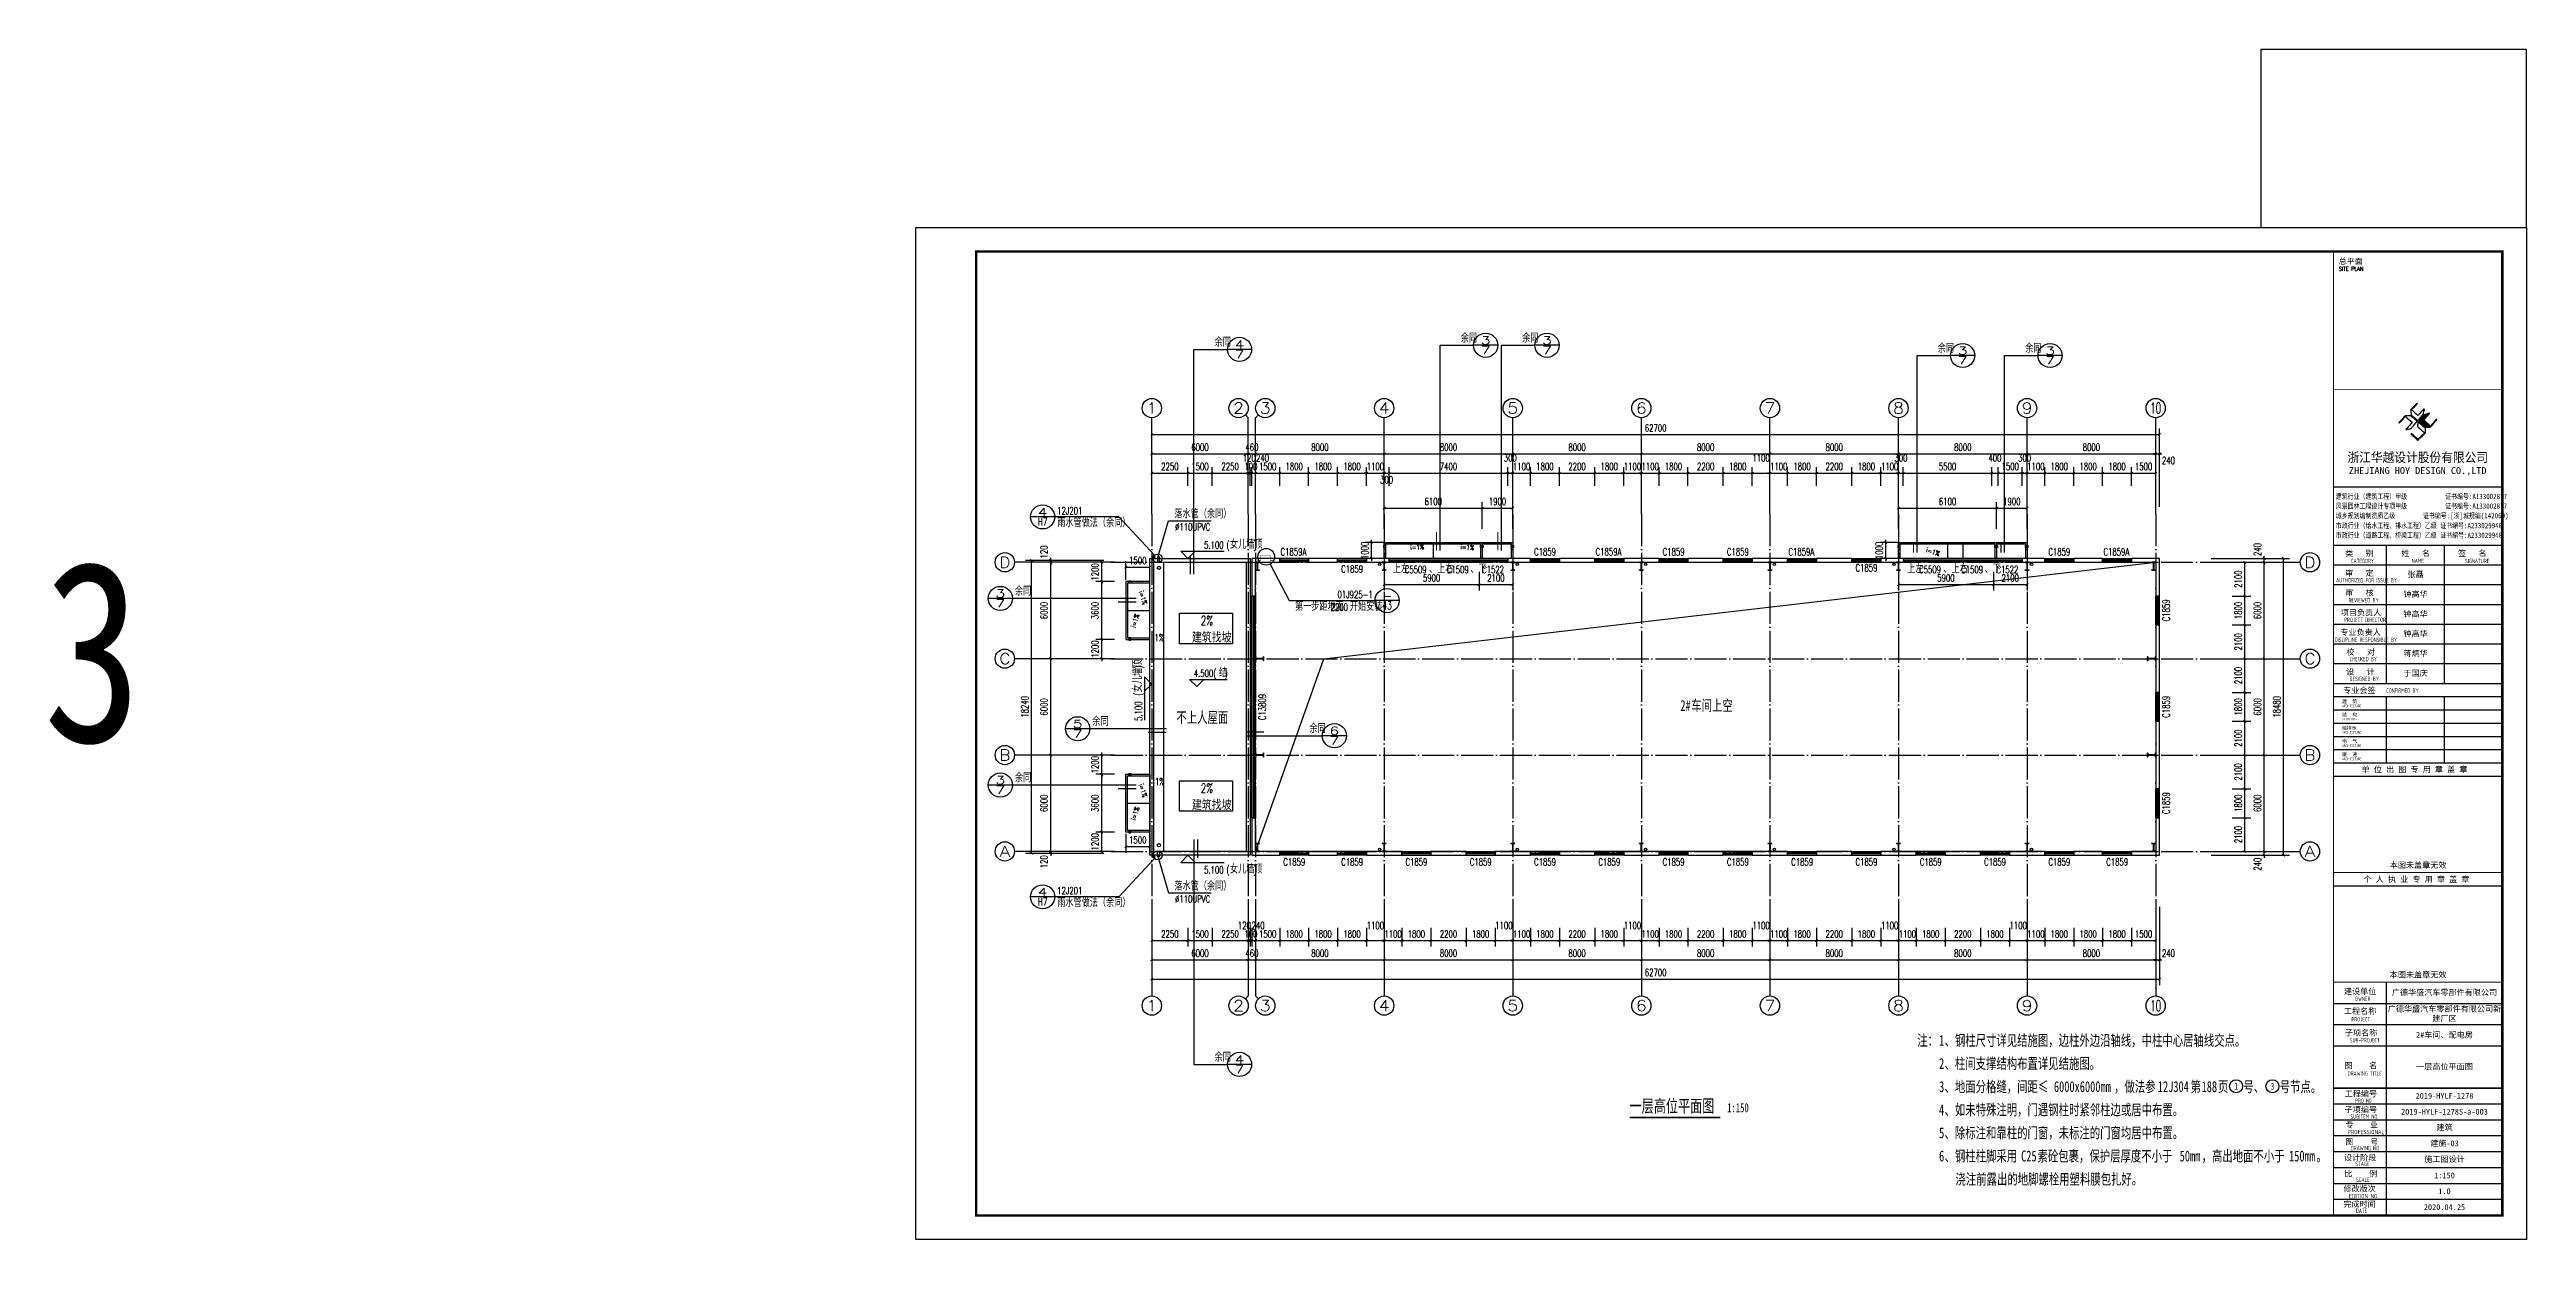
# Model space of a CAD drawing. Header units: millimetres. Extents: x 4279522 to 4437387, y 18981343 to 19528009.
# Drawn here: x 4280002 to 4434112, y 19258565 to 19332646 of the extents above; entities that cross this region are included whole.
import ezdxf
from ezdxf.enums import TextEntityAlignment as Align

# ---------------------------------------------------------------- set-up
doc = ezdxf.new("R2010")
doc.units = ezdxf.units.MM
doc.header["$LTSCALE"] = 1000
doc.header["$MEASUREMENT"] = 0
doc.linetypes.add('DOTE', pattern=[2.42, 2, -0.2, 0.02, -0.2])
doc.layers.get('Defpoints').update_dxf_attribs({"color": 1})
for name, color, linetype in [('0 -  屋顶线', 150, 'Continuous'), ('AXIS_TEXT', 7, 'Continuous'), ('AXIS_外部', 171, 'Continuous'), ('DIM_IDEN', 171, 'Continuous'), ('DIM_SYMB', 165, 'Continuous'), ('DOTE', 250, 'DOTE'), ('GROUND', 150, 'Continuous'), ('LVTRY', 6, 'Continuous'), ('PUB_DIM', 161, 'Continuous'), ('PUB_TEXT', 7, 'Continuous'), ('PUB_TITLE', 4, 'Continuous'), ('PUB_WALL', 9, 'Continuous'), ('ROOF', 4, 'Continuous'), ('TK', 4, 'Continuous'), ('VPIPE-雨水', 4, 'Continuous'), ('WALL', 9, 'Continuous'), ('WINDOW', 140, 'Continuous'), ('WINDOW_TEXT', 7, 'Continuous'), ('标高', 83, 'Continuous')]:
    doc.layers.add(name, color=color, linetype=linetype)
doc.layers.add('Pkpm_柱子', color=3, linetype='Continuous', lineweight=35)
doc.styles.add('-宋体', font='', dxfattribs={"width": 0.8})
doc.styles.add('_TCH_AXIS', font='COMPLEX', dxfattribs={"bigfont": 'GBCBIG'})
doc.styles.add('_TCH_DIM', font='SIMPLEX', dxfattribs={"bigfont": 'GBCBIG'})
doc.styles.add('_TCH_DIM_T3', font='SIMPLEX', dxfattribs={"width": 0.705882, "bigfont": 'GBCBIG'})
doc.styles.add('_TCH_LABEL', font='COMPLEX', dxfattribs={"bigfont": 'GBCBIG'})
doc.styles.add('_TCH_WINDOW', font='SIMPLEX', dxfattribs={"height": 3.5, "bigfont": 'GBCBIG'})
doc.styles.add('COMPLEX', font='COMPLEX')
doc.styles.add('HT', font='simhei.ttf', dxfattribs={"width": 0.7})
doc.styles.add('ROMANS', font='romans', dxfattribs={"width": 0.65, "height": 231.275})
doc.styles.add('TSSD_REIN', font='tssdeng.shx', dxfattribs={"width": 0.7, "bigfont": 'tssdchn.shx'})
doc.styles.add('图签宋体', font='', dxfattribs={"height": 300})
doc.styles.add('图签黑体', font='simhei.ttf', dxfattribs={"height": 550})
doc.styles.add('黑体', font='simhei.ttf', dxfattribs={"width": 0.8})
doc.styles.get('-宋体').set_extended_font_data('SimSun')
doc.styles.get('图签宋体').set_extended_font_data('NSimSun')
doc.dimstyles.new('_TCH_ARCH&&150', dxfattribs={"dimtxt": 446.25, "dimasz": 150, "dimexe": 375, "dimexo": 450, "dimgap": 189.375, "dimtad": 1, "dimdec": 0, "dimzin": 0, "dimdsep": 46, "dimtxsty": '_TCH_DIM_T3', "dimblk": 'ARCHTICK', "dimcen": 0.09, "dimclrt": 7, "dimazin": 2, "dimtfac": 1, "dimtdec": 0, "dimtix": 1, "dimtmove": 2, "dimatfit": 3, "dimfxl": 0, "dimtolj": 1, "dimtzin": 0, "dimarcsym": 0})

msp = doc.modelspace()

# ---------------------------------------------------------------- texts
at = {"layer": 'PUB_TEXT'}
for s, height, style, p in [('余同', 506.38, '_TCH_DIM', (4352491.6, 19314159.2)), ('余同', 506.38, '_TCH_DIM', (4367808, 19314411)), ('余同', 506.38, '_TCH_DIM', (4371622.5, 19314411)), ('余同', 506.38, '_TCH_DIM', (4397482.7, 19313775.5)), ('余同', 506.38, '_TCH_DIM', (4402923.3, 19313775.5)), ('落水管（余同）', 506.38, '_TCH_LABEL', (4349989.4, 19303464.4)), ('雨水管做法（余同）', 506.38, '_TCH_DIM', (4342697.6, 19302916.9)), ('女儿墙顶', 506.38, '_TCH_DIM', (4353442.2, 19301570.9)), ('余同', 506.38, '_TCH_DIM', (4340067.3, 19298656)), ('建筑找坡', 651.06, '_TCH_DIM', (4351077.2, 19295726.5)), ('结', 506.4, '_TCH_DIM', (4352755.5, 19293588.4)), ('余同', 506.38, '_TCH_DIM', (4344880.7, 19290540.2)), ('余同', 506.38, '_TCH_DIM', (4358392.3, 19290108.4)), ('余同', 506.38, '_TCH_DIM', (4340067.3, 19287037.9)), ('建筑找坡', 651.06, '_TCH_DIM', (4351077.2, 19285298.2)), ('落水管（余同）', 506.38, '_TCH_LABEL', (4349989.4, 19280297.4)), ('女儿墙顶', 506.38, '_TCH_DIM', (4353442.2, 19281350.9)), ('雨水管做法（余同）', 506.38, '_TCH_DIM', (4342697.6, 19279265.5)), ('余同', 506.38, '_TCH_DIM', (4352491.6, 19269647.2))]:
    msp.add_text(s, height=height, dxfattribs=dict(at, style=style)).set_placement(p)
at = {"layer": 'PUB_TEXT', "style": '_TCH_LABEL'}
for s, height, width, p, p2 in [('3', 483, 1.875, (4369055.9, 19314291.6), (4369659.7, 19314291.6)), ('3', 483, 1.875, (4372870.4, 19314291.6), (4373474.2, 19314291.6)), ('4', 483, 1.640625, (4353739.5, 19314039.8), (4354343.2, 19314039.8)), ('7', 483, 1.875, (4353739.5, 19313436), (4354343.2, 19313436)), ('7', 483, 1.875, (4369055.9, 19313687.8), (4369659.7, 19313687.8)), ('7', 483, 1.875, (4372870.4, 19313687.8), (4373474.2, 19313687.8)), ('3', 483, 1.875, (4398730.7, 19313656.1), (4399334.4, 19313656.1)), ('7', 483, 1.875, (4398730.7, 19313052.3), (4399334.4, 19313052.3)), ('3', 483, 1.875, (4404171.2, 19313656.1), (4404774.9, 19313656.1)), ('7', 483, 1.875, (4404171.2, 19313052.3), (4404774.9, 19313052.3)), ('4', 483, 1.640625, (4341488.3, 19303609.5), (4342092, 19303609.5)), ('H7', 482.99, 0.690789, (4341488.3, 19303005.7), (4342092, 19303005.7)), ('3', 483, 1.875, (4338857.9, 19298536.5), (4339461.6, 19298536.5)), ('7', 483, 1.875, (4338857.9, 19297932.8), (4339461.6, 19297932.8)), ('5', 483, 1.875, (4343671.4, 19290420.7), (4344275.1, 19290420.7)), ('7', 483, 1.875, (4343671.4, 19289817), (4344275.1, 19289817)), ('6', 483, 1.875, (4359640.3, 19289988.9), (4360244, 19289988.9)), ('7', 483, 1.875, (4359640.3, 19289385.2), (4360244, 19289385.2)), ('3', 483, 1.875, (4338857.9, 19286918.4), (4339461.6, 19286918.4)), ('7', 483, 1.875, (4338857.9, 19286314.7), (4339461.6, 19286314.7)), ('H7', 482.99, 0.690789, (4341488.3, 19279354.3), (4342092, 19279354.3)), ('4', 483, 1.640625, (4341488.3, 19279958.1), (4342092, 19279958.1)), ('4', 483, 1.640625, (4353739.5, 19269527.8), (4354343.2, 19269527.8)), ('7', 483, 1.875, (4353739.5, 19268924), (4354343.2, 19268924))]:
    msp.add_text(s, height=height, dxfattribs=dict(at, width=width)).set_placement(p, p2, align=Align.FIT)
at = {"layer": 'PUB_TEXT'}
for s, height, style, width, p in [('12J201', 446.25, '_TCH_DIM', 0.705882, (4342697.6, 19303706.6)), ('%%c110UPVC', 446.25, '_TCH_LABEL', 0.705882, (4350027.7, 19302703.1)), ('5.100', 446.25, '_TCH_DIM', 0.705882, (4351837.2, 19301570.9)), ('(', 446.2, '_TCH_DIM', 0.705882, (4353232.2, 19301570.9)), (')', 446.2, '_TCH_DIM', 0.705882, (4354916.7, 19301570.9)), ('3', 11265.8, '黑体', 0.8, (4279610, 19289543.6)), ('1%', 446.25, '_TCH_DIM', 0.705882, (4348749.4, 19295810.9)), ('2%', 573.75, '_TCH_DIM', 0.705882, (4351629.9, 19296806.5)), ('4.500(', 446.25, '_TCH_DIM', 0.705882, (4351195.5, 19293588.4)), (')', 446.2, '_TCH_DIM', 0.705882, (4353124.1, 19293588.4)), ('不上人屋面', 675.95, 'HT', 0.7, (4350109.5, 19290730.2)), ('2#', 675.95, 'HT', 0.7, (4381466.9, 19291471.2)), ('车间上空', 675.95, 'HT', 0.7, (4382147.4, 19291471.2)), ('1%', 446.25, '_TCH_DIM', 0.705882, (4348782.3, 19286843.4)), ('2%', 573.75, '_TCH_DIM', 0.705882, (4351629.9, 19286378.2)), ('5.100', 446.25, '_TCH_DIM', 0.705882, (4351837.2, 19281350.9)), ('(', 446.2, '_TCH_DIM', 0.705882, (4353232.2, 19281350.9)), (')', 446.2, '_TCH_DIM', 0.705882, (4354916.7, 19281350.9)), ('12J201', 446.25, '_TCH_DIM', 0.705882, (4342697.6, 19280055.2)), ('%%c110UPVC', 446.25, '_TCH_LABEL', 0.705882, (4350027.7, 19279536.2)), ('一层高位平面图', 788.61, 'HT', 0.7, (4378312.5, 19266485.9)), ('1:150', 563.29, 'HT', 0.7, (4384382.1, 19266485.9))]:
    msp.add_text(s, height=height, dxfattribs=dict(at, style=style, width=width)).set_placement(p)
at = {"layer": 'PUB_TEXT', "style": '_TCH_DIM', "width": 0.705882}
for s, height, rotation, p in [('i=1%', 297.5, 3.80912, (4364678.9, 19301490.1)), ('i=1%', 297.5, 356.19088, (4367777.1, 19301535.2)), ('i=1%', 297.5, 342.781747, (4396731.4, 19301358.8)), ('i=1%', 297.5, 287.218253, (4347767.4, 19298880.1)), ('i=1%', 297.5, 72.781747, (4347566.8, 19296628.9)), (')', 446.2, 90, (4347974.7, 19294105.1)), ('(', 446.2, 90, (4347974.7, 19292420.7)), ('5.100', 446.25, 90, (4347974.7, 19290845.7)), ('i=1%', 297.5, 287.218253, (4347767.4, 19286880.1)), ('i=1%', 297.5, 72.781747, (4347566.8, 19284628.9))]:
    msp.add_text(s, height=height, rotation=rotation, dxfattribs=at).set_placement(p)
at = {"layer": 'PUB_TEXT', "color": 0, "style": '_TCH_LABEL'}
for s, p in [('第一步距地面', (4357494.2, 19297702.4)), ('开始安装', (4360906, 19297702.4))]:
    msp.add_text(s, height=506.38, dxfattribs=at).set_placement(p)
at = {"layer": 'PUB_TEXT', "color": 0}
for s, height, style, width, p in [('2200', 446.25, '_TCH_LABEL', 0.705882, (4359706, 19297702.4)), ('01J925-1', 446.25, '_TCH_LABEL', 0.705882, (4360138.4, 19298492.2)), ('、钢柱尺寸详见结施图，边柱外边沿轴线，中柱中心居轴线交点。', 675.949, 'HT', 0.7, (4397906, 19270624.1)), ('注：', 675.95, 'HT', 0.7, (4396204.8, 19270624.1)), ('1', 675.9, 'HT', 0.7, (4397565.8, 19270624.1)), ('、柱间支撑结构布置详见结施图。', 675.949, 'HT', 0.7, (4397906, 19269184.1)), ('3', 675.9, 'HT', 0.7, (4397565.8, 19267744.1)), ('2', 675.9, 'HT', 0.7, (4397565.8, 19269184.1)), ('、地面分格缝，间距≤', 675.95, 'HT', 0.7, (4397906, 19267744.1)), ('6000x6000mm', 675.949, 'HT', 0.7, (4404711.1, 19267744.1)), ('，做法参', 675.95, 'HT', 0.7, (4408453.9, 19267744.1)), ('12J304', 675.95, 'HT', 0.7, (4411175.9, 19267744.1)), ('第', 675.9, 'HT', 0.7, (4413217.4, 19267744.1)), ('188', 675.95, 'HT', 0.7, (4413897.9, 19267744.1)), ('页', 675.9, 'HT', 0.7, (4414918.7, 19267744.1)), ('号、', 675.95, 'HT', 0.7, (4416499.2, 19267744.1)), ('号节点。', 675.95, 'HT', 0.7, (4418760.2, 19267744.1)), ('4', 675.9, 'HT', 0.7, (4397565.8, 19266304.1)), ('、如未特殊注明，门遇钢柱时紧邻柱边或居中布置。', 675.949, 'HT', 0.7, (4397906, 19266304.1)), ('5', 675.9, 'HT', 0.7, (4397565.8, 19264864.1)), ('、除标注和靠柱的门窗，未标注的门窗均居中布置。', 675.949, 'HT', 0.7, (4397906, 19264864.1)), ('6', 675.9, 'HT', 0.7, (4397565.8, 19263424.1)), ('、钢柱柱脚采用', 675.95, 'HT', 0.7, (4397906, 19263424.1)), ('C25', 675.95, 'HT', 0.7, (4402669.6, 19263424.1)), ('素砼包裹，保护层厚度不小于', 675.949, 'HT', 0.7, (4403690.4, 19263424.1)), ('50mm', 675.95, 'HT', 0.7, (4412536.9, 19263424.1)), ('，高出地面不小于', 675.95, 'HT', 0.7, (4413897.9, 19263424.1)), ('150mm', 675.95, 'HT', 0.7, (4419342, 19263424.1)), ('浇注前露出的地脚螺栓用塑料膜包扎好。', 675.949, 'HT', 0.7, (4398586.6, 19261984.1)), ('。', 675.9, 'HT', 0.7, (4421043.3, 19263424.1))]:
    msp.add_text(s, height=height, dxfattribs=dict(at, style=style, width=width)).set_placement(p)
for s, height, style, width, p, p2 in [('43', 482.99, '_TCH_LABEL', 0.75, (4362919, 19297791.3), (4363522.8, 19297791.3)), ('-', 483, '_TCH_LABEL', 1.458333, (4362919, 19298395.1), (4363522.8, 19298395.1)), ('1', 431, 'HT', 1.034884, (4415936.9, 19267888.6), (4416161.5, 19267888.6)), ('3', 433.6, 'HT', 1.00565, (4418200.5, 19267887.3), (4418420, 19267887.3))]:
    msp.add_text(s, height=height, dxfattribs=dict(at, style=style, width=width)).set_placement(p, p2, align=Align.FIT)
at = {"layer": 'PUB_TEXT', "style": '_TCH_DIM'}
msp.add_text('女儿墙顶', height=506.38, rotation=90, dxfattribs=at).set_placement((4347974.7, 19292630.7))
at = {"layer": 'WINDOW_TEXT', "style": '_TCH_WINDOW'}
for s, p in [('上左', (4363584.6, 19300048.4)), ('、上右', (4365836.8, 19300048.4)), ('、下', (4368397.7, 19300048.4)), ('上左', (4395584.6, 19300048.4)), ('、上右', (4397836.8, 19300048.4)), ('、下', (4400397.7, 19300048.4))]:
    msp.add_text(s, height=506.38, dxfattribs=at).set_placement(p)
at = {"layer": 'WINDOW_TEXT', "style": '_TCH_WINDOW', "width": 0.705882}
for s, p in [('C5509', (4364321.8, 19300048.4)), ('C1509', (4366942.7, 19300048.4)), ('C1522', (4369134.9, 19300048.4)), ('C5509', (4396321.8, 19300048.4)), ('C1509', (4398942.7, 19300048.4)), ('C1522', (4401134.9, 19300048.4))]:
    msp.add_text(s, height=446.25, dxfattribs=at).set_placement(p)

# ---------------------------------------------------------------- blocks, each defined once
blk = doc.blocks.new('A$C053D6479')
at = {"layer": 'PUB_TITLE'}
h = blk.add_hatch(color=256, dxfattribs=at)
h.dxf.hatch_style = 1
edge = h.paths.add_edge_path()
edge.add_spline(control_points=[(1026, 827), (1105, 920), (1188, 1008), (1266, 1102)], knot_values=[13, 13, 13, 13, 14, 14, 14, 14], degree=3, periodic=0)
edge.add_spline(control_points=[(1266, 1102), (1258, 1111), (1249, 1119), (1239, 1116)], knot_values=[12, 12, 12, 12, 13, 13, 13, 13], degree=3, periodic=0)
edge.add_spline(control_points=[(1239, 1116), (1210, 1107), (1179, 1092), (1144, 1077)], knot_values=[11, 11, 11, 11, 12, 12, 12, 12], degree=3, periodic=0)
edge.add_spline(control_points=[(1144, 1077), (1109, 1063), (1069, 1053), (1047, 1038)], knot_values=[10, 10, 10, 10, 11, 11, 11, 11], degree=3, periodic=0)
edge.add_spline(control_points=[(1047, 1038), (1028, 1026), (1007, 992), (991, 972)], knot_values=[9, 9, 9, 9, 10, 10, 10, 10], degree=3, periodic=0)
edge.add_spline(control_points=[(991, 972), (942, 913), (899, 868), (849, 810)], knot_values=[8, 8, 8, 8, 9, 9, 9, 9], degree=3, periodic=0)
edge.add_spline(control_points=[(849, 810), (842, 801), (822, 776), (822, 775)], knot_values=[7, 7, 7, 7, 8, 8, 8, 8], degree=3, periodic=0)
edge.add_spline(control_points=[(822, 775), (823, 771), (848, 752), (859, 744)], knot_values=[6, 6, 6, 6, 7, 7, 7, 7], degree=3, periodic=0)
edge.add_spline(control_points=[(859, 744), (949, 670), (1035, 592), (1122, 521)], knot_values=[5, 5, 5, 5, 6, 6, 6, 6], degree=3, periodic=0)
edge.add_spline(control_points=[(1122, 521), (1153, 527), (1185, 530), (1217, 533)], knot_values=[4, 4, 4, 4, 5, 5, 5, 5], degree=3, periodic=0)
edge.add_spline(control_points=[(1217, 533), (1246, 535), (1293, 532), (1316, 542)], knot_values=[3, 3, 3, 3, 4, 4, 4, 4], degree=3, periodic=0)
edge.add_spline(control_points=[(1316, 542), (1327, 547), (1338, 565), (1349, 579)], knot_values=[2, 2, 2, 2, 3, 3, 3, 3], degree=3, periodic=0)
edge.add_spline(control_points=[(1349, 579), (1423, 670), (1507, 759), (1572, 848)], knot_values=[1, 1, 1, 1, 2, 2, 2, 2], degree=3, periodic=0)
edge.add_spline(control_points=[(1572, 848), (1564, 852), (1561, 861), (1551, 862)], knot_values=[0, 0, 0, 0, 1, 1, 1, 1], degree=3, periodic=0)
edge.add_spline(control_points=[(1551, 862), (1469, 769), (1393, 671), (1310, 579)], knot_values=[15, 15, 15, 15, 16, 16, 16, 16], degree=3, periodic=0)
edge.add_spline(control_points=[(1310, 579), (1216, 662), (1118, 742), (1026, 827)], knot_values=[14, 14, 14, 14, 15, 15, 15, 15], degree=3, periodic=0)
at = {"layer": 'TK'}
for points, knots in [([(1031, 1298), (1066, 1286), (1054, 1262), (1045, 1224), (1036, 1188), (1031, 1158), (1024, 1121), (1020, 1104), (1017, 1085), (1012, 1071), (1004, 1052), (976, 1026), (956, 1003), (906, 946), (866, 899), (814, 839), (806, 829), (789, 806), (787, 806), (777, 804), (728, 856), (719, 864), (651, 922), (580, 978), (514, 1036), (509, 1106), (488, 1176), (479, 1247), (570, 1343), (663, 1436), (758, 1526), (764, 1523), (768, 1518), (774, 1515), (693, 1422), (599, 1343), (520, 1249), (607, 1171), (698, 1096), (789, 1021), (874, 1109), (950, 1206), (1031, 1298)], [0, 0, 0, 0, 1, 1, 1, 2, 2, 2, 3, 3, 3, 4, 4, 4, 5, 5, 5, 6, 6, 6, 7, 7, 7, 8, 8, 8, 9, 9, 9, 10, 10, 10, 11, 11, 11, 12, 12, 12, 13, 13, 13, 14, 14, 14, 14]), ([(1551, 862), (1561, 861), (1564, 852), (1572, 848), (1507, 759), (1423, 670), (1349, 579), (1338, 565), (1327, 547), (1316, 542), (1293, 532), (1246, 535), (1217, 533), (1185, 530), (1153, 527), (1122, 521), (1035, 592), (949, 670), (859, 744), (848, 752), (823, 771), (822, 775), (822, 776), (842, 801), (849, 810), (899, 868), (942, 913), (991, 972), (1007, 992), (1028, 1026), (1047, 1038), (1069, 1053), (1109, 1063), (1144, 1077), (1179, 1092), (1210, 1107), (1239, 1116), (1249, 1119), (1258, 1111), (1266, 1102), (1188, 1008), (1105, 920), (1026, 827), (1118, 742), (1216, 662), (1310, 579), (1393, 671), (1469, 769), (1551, 862)], [0, 0, 0, 0, 1, 1, 1, 2, 2, 2, 3, 3, 3, 4, 4, 4, 5, 5, 5, 6, 6, 6, 7, 7, 7, 8, 8, 8, 9, 9, 9, 10, 10, 10, 11, 11, 11, 12, 12, 12, 13, 13, 13, 14, 14, 14, 15, 15, 15, 16, 16, 16, 16]), ([(555, 949), (624, 891), (699, 833), (760, 773), (689, 691), (614, 604), (539, 517), (529, 505), (516, 487), (506, 482), (492, 475), (469, 472), (452, 467), (416, 456), (383, 448), (342, 438), (323, 433), (297, 422), (293, 440), (291, 452), (313, 470), (322, 480), (400, 566), (477, 652), (553, 736), (460, 815), (366, 894), (270, 970), (183, 883), (101, 791), (16, 703), (-18, 714), (9, 735), (28, 755), (103, 838), (192, 930), (266, 1005), (319, 1009), (387, 1005), (442, 1007), (456, 1008), (472, 1011), (485, 1007), (507, 1000), (534, 967), (555, 949)], [0, 0, 0, 0, 1, 1, 1, 2, 2, 2, 3, 3, 3, 4, 4, 4, 5, 5, 5, 6, 6, 6, 7, 7, 7, 8, 8, 8, 9, 9, 9, 10, 10, 10, 11, 11, 11, 12, 12, 12, 13, 13, 13, 14, 14, 14, 15, 15, 15, 15]), ([(1097, 490), (1100, 425), (1106, 361), (1107, 294), (1018, 207), (925, 121), (830, 33), (818, 21), (800, 0), (787, 0), (768, -1), (725, 49), (712, 60), (662, 103), (616, 143), (568, 186), (545, 207), (518, 224), (499, 250), (501, 259), (511, 261), (516, 267), (609, 192), (696, 111), (785, 33), (883, 118), (977, 208), (1070, 298), (992, 373), (892, 456), (803, 534), (791, 544), (768, 561), (766, 569), (761, 588), (776, 634), (780, 655), (785, 690), (788, 721), (795, 746), (897, 661), (998, 576), (1097, 490)], [0, 0, 0, 0, 1, 1, 1, 2, 2, 2, 3, 3, 3, 4, 4, 4, 5, 5, 5, 6, 6, 6, 7, 7, 7, 8, 8, 8, 9, 9, 9, 10, 10, 10, 11, 11, 11, 12, 12, 12, 13, 13, 13, 14, 14, 14, 14])]:
    blk.add_open_spline(points, degree=3, knots=knots, dxfattribs=at)
blk = doc.blocks.new('GeYuanFrame_76024051', base_point=(18.8, 4.3))
at = {"layer": 'PUB_TITLE'}
for points in [[(628.8, 235.1), (628.8, 292.5)], [(652.8, 235.1), (652.8, 292.5)], [(628.8, 202.1), (628.8, 229.6)], [(652.8, 202.1), (652.8, 229.6)], [(628.8, 14.3), (628.8, 111.1)]]:
    blk.add_lwpolyline(points, dxfattribs=at)
at = {"layer": 'TK'}
for p, q in [((43.8, 414.3), (676.8, 414.3)), ((606.8, 316.7), (676.8, 316.7)), ((606.8, 284.3), (676.8, 284.3)), ((606.8, 276.1), (676.8, 276.1)), ((606.8, 267.9), (676.8, 267.9)), ((606.8, 259.7), (676.8, 259.7)), ((606.8, 251.5), (676.8, 251.5)), ((606.8, 243.3), (676.8, 243.3)), ((606.8, 235.1), (676.8, 235.1)), ((606.8, 235.1), (676.8, 235.1)), ((606.8, 102.3), (676.8, 102.3)), ((606.8, 93.5), (676.8, 93.5)), ((606.8, 84.7), (628.8, 84.7)), ((606.8, 84.7), (676.8, 84.7)), ((606.8, 67.2), (676.8, 67.2)), ((606.8, 67.1), (676.8, 67.1)), ((606.8, 60.6), (676.8, 60.6)), ((606.8, 54), (676.8, 54)), ((606.8, 47.4), (676.8, 47.4)), ((606.8, 40.8), (676.8, 40.8)), ((606.8, 34.2), (676.8, 34.2)), ((606.8, 27.6), (676.8, 27.6)), ((606.8, 21), (676.8, 21)), ((606.8, 14.3), (676.8, 14.3))]:
    blk.add_line(p, q, dxfattribs=at)
for points in [[(18.8, 424.3), (686.8, 424.3), (686.8, 4.3), (18.8, 4.3), (18.8, 424.3)], [(606.8, 292.5), (676.8, 292.5)], [(606.8, 235.1), (676.8, 235.1)], [(606.8, 229.6), (676.8, 229.6)], [(606.8, 224.1), (676.8, 224.1)], [(606.8, 218.6), (676.8, 218.6)], [(606.8, 213.1), (676.8, 213.1)], [(606.8, 207.6), (676.8, 207.6)], [(606.8, 202.1), (676.8, 202.1)], [(606.8, 196.6), (676.8, 196.6)], [(606.8, 151.1), (676.8, 151.1)]]:
    blk.add_lwpolyline(points, dxfattribs=at)
at = {"layer": 'TK', "const_width": 1}
blk.add_lwpolyline([(676.8, 414.3), (43.8, 414.3), (43.8, 14.3), (676.8, 14.3)], close=True, dxfattribs=at)
at = {"layer": 'TK'}
for points, const_width in [([(606.8, 414.3), (606.8, 14.3)], 0.4), ([(606.8, 357), (676.8, 357)], 0.35), ([(606.8, 292.5), (676.8, 292.5)], 0.35), ([(606.8, 292.5), (676.8, 292.5)], 0.35), ([(606.8, 235.1), (676.8, 235.1)], 0.35), ([(606.8, 202.1), (676.8, 202.1)], 0.35), ([(606.8, 156.6), (676.8, 156.6)], 0.35), ([(606.8, 111.1), (676.8, 111.1)], 0.35), ([(606.8, 67.2), (676.8, 67.2)], 0.35)]:
    blk.add_lwpolyline(points, dxfattribs=dict(at, const_width=const_width))
at = {"layer": 'PUB_TITLE', "xscale": 0.01000000000021828, "yscale": 0.01000000000021828, "zscale": 0.01}
blk.add_blockref('A$C053D6479', (633.9, 336.1), dxfattribs=at)
at = {"layer": 'TK', "style": '图签宋体'}
for s, height, p in [('总平面', 2.4, (608.9, 409.1)), ('类   别', 2.4, (611.6, 287.9)), ('姓   名', 2.4, (634.9, 287.9)), ('签   名', 2.4, (658.4, 287.9)), ('审   定', 2.4, (611.6, 279.7)), ('审   核', 2.4, (611.6, 271.5)), ('专业负责人', 2.4, (609.6, 255.1)), ('项目负责人', 2.4, (609.8, 263.3)), ('校   对', 2.4, (612.1, 246.9)), ('设   计', 2.4, (612, 238.7)), ('建  筑', 1.44, (610.3, 226.9)), ('专业会签', 2.4, (610.8, 231)), ('结  构', 1.44, (610.3, 221.4)), ('给排水', 1.44, (610.3, 215.9)), ('暖  通', 1.44, (610.3, 204.9)), ('电  气', 1.44, (610.3, 210.4)), ('单 位 出 图 专 用 章 盖 章', 2.4, (618.4, 198.2)), ('个 人 执 业 专 用 章 盖 章', 2.4, (619.2, 152.6)), ('本图未盖章无效', 2.4, (630.1, 158.5)), ('本图未盖章无效', 2.4, (630.1, 113)), ('建设单位', 2.4, (611.1, 106.1)), ('工程名称', 2.4, (611.1, 97.9)), ('子项名称', 2.4, (611.5, 88.9)), ('图    名', 2.4, (611.3, 75.3)), ('工程编号', 2.4, (611.4, 63.6)), ('子项编号', 2.4, (611.4, 57)), ('专    业', 2.4, (611.7, 50.7)), ('图    号', 2.4, (611.7, 43.6)), ('设计阶段', 2.4, (611.1, 37.1)), ('比    例', 2.4, (611.3, 30.4)), ('完成时间', 2.4, (610.8, 17.8)), ('修改版次', 2.4, (610.9, 24.2))]:
    blk.add_text(s, height=height, dxfattribs=at).set_placement(p)
at = {"layer": 'TK'}
for s, height, style, width, p in [('SITE PLAN', 1.7, 'ROMANS', 0.76, (609, 406.3)), ('建筑行业（建筑工程）甲级           证书编号:A133002877', 2.2, '-宋体', 0.8, (607.7, 311.6)), ('风景园林工程设计专项甲级           证书编号:A133002877', 2.2, '-宋体', 0.8, (607.7, 307.6)), ('城乡规划编制资质乙级        证书编号:[浙]城规编(142069)', 2.2, '-宋体', 0.8, (607.7, 303.6)), ('市政行业（给水工程、排水工程）乙级 证书编号:A233029948', 2.2, '-宋体', 0.8, (607.7, 299.5)), ('市政行业（道路工程、桥梁工程）乙级 证书编号:A233029948', 2.2, '-宋体', 0.8, (607.7, 295.5)), ('AUTHORIZED FOR ISSUE BY', 1.8, 'TSSD_REIN', 0.7, (607.8, 277)), ('CATEGORY', 1.8, 'TSSD_REIN', 0.7, (614, 285)), ('NAME', 1.8, 'TSSD_REIN', 0.7, (639.2, 285)), ('SIGNATURE', 1.8, 'TSSD_REIN', 0.7, (661.3, 285)), ('REVIEWED BY', 1.8, 'TSSD_REIN', 0.7, (613, 268.7)), ('PROJECT DIRECTOR', 1.8, 'TSSD_REIN', 0.7, (611.2, 260.6)), ('DISCIPLINE RESPONSIBLE BY', 1.8, 'TSSD_REIN', 0.7, (607.2, 252.3)), ('CHECKED BY', 1.8, 'TSSD_REIN', 0.7, (613.4, 244.3)), ('DESIGNED BY', 1.8, 'TSSD_REIN', 0.7, (613.4, 236.1)), ('ARCHITECTURE', 1.08, 'TSSD_REIN', 0.7, (610.3, 225.2)), ('CONFIRMED BY', 1.8, 'TSSD_REIN', 0.7, (628.6, 231.2)), ('STRUCTURE', 1.08, 'TSSD_REIN', 0.7, (610.3, 219.7)), ('ARCHITECTURE', 1.08, 'TSSD_REIN', 0.7, (610.3, 214.2)), ('ARCHITECTURE', 1.08, 'TSSD_REIN', 0.7, (610.3, 208.7)), ('ARCHITECTURE', 1.08, 'TSSD_REIN', 0.7, (610.3, 203.2)), ('OWNER', 1.8, 'TSSD_REIN', 0.7, (615.7, 103.3)), ('PROJECT', 1.8, 'TSSD_REIN', 0.7, (614.2, 94.8)), ('SUB-PROJECT', 1.8, 'TSSD_REIN', 0.7, (613.5, 86.1)), ('DRAWING TITLE', 1.8, 'TSSD_REIN', 0.7, (612.6, 72.3)), ('PRO N0.', 1.8, 'TSSD_REIN', 0.7, (615.7, 61)), ('SUBITEM NO.', 1.8, 'TSSD_REIN', 0.7, (613.8, 54.4)), ('PROFESSIONAL', 1.8, 'TSSD_REIN', 0.8, (612.6, 48)), ('DRAWING NO.', 1.8, 'TSSD_REIN', 0.7, (613.9, 41.3)), ('STAGE', 1.8, 'TSSD_REIN', 0.7, (615.8, 34.8)), ('EDITION NO.', 1.8, 'TSSD_REIN', 0.8, (613.2, 21.4)), ('SCALE', 1.8, 'TSSD_REIN', 0.7, (616.1, 28.2)), ('DATE', 1.8, 'TSSD_REIN', 0.7, (616, 15.3))]:
    blk.add_text(s, height=height, dxfattribs=dict(at, style=style, width=width)).set_placement(p)
for s, height, style, width, p in [('浙江华越设计股份有限公司', 3.96, 'HT', 0.9, (641.7, 329)), ('ZHEJIANG HOY DESIGN CO.,LTD', 2.8, '图签黑体', 1.11, (641.7, 323.1))]:
    blk.add_text(s, height=height, dxfattribs=dict(at, style=style, width=width)).set_placement(p, align=Align.MIDDLE)
at = {"layer": 'TK', "char_height": 2.4, "attachment_point": 5, "style": '图签宋体'}
for s, insert, width in [('张矗', (640.8, 280.2), 24), ('钟高华', (640.8, 272), 24), ('钟高华', (640.8, 263.8), 24), ('钟高华', (640.8, 255.6), 24), ('蒋炳华', (640.8, 247.4), 24), ('于国庆', (640.8, 239.2), 24), ('广德华盛汽车零部件有限公司', (652.8, 106.7), 48), ('广德华盛汽车零部件有限公司新建厂区', (652.8, 97.9), 48), ('2#车间、配电房', (652.8, 89.1), 48), ('一层高位平面图', (652.8, 75.9), 48), ('2019-HYLF-1278', (652.8, 63.9), 48), ('2019-HYLF-1278S-a-003', (652.8, 57.3), 48), ('建筑', (652.8, 50.7), 48), ('建施-03', (652.8, 44.1), 48), ('施工图设计', (652.8, 37.5), 48), ('1:150', (652.8, 30.9), 48), ('1.0', (652.8, 24.3), 48), ('2020.04.25', (652.8, 17.7), 48)]:
    blk.add_mtext(s, dxfattribs=dict(at, insert=insert, width=width))
blk = doc.blocks.new('_ArchTick')
at = {"color": 0, "linetype": 'ByBlock', "const_width": 0.4}
blk.add_lwpolyline([(-0.5, -0.5), (0.5, 0.5)], dxfattribs=at)
blk = doc.blocks.new('*D30')
at = {"layer": 'Defpoints', "color": 0}
for p in [(4400942, 19300578), (4403042, 19300578), (4403042, 19299332)]:
    blk.add_point(p, dxfattribs=at)
at = {"layer": 'PUB_DIM', "color": 0, "lineweight": -2}
for p, q in [((4400942, 19300128), (4400942, 19298957)), ((4400942, 19299332), (4403042, 19299332)), ((4403042, 19300128), (4403042, 19298957))]:
    blk.add_line(p, q, dxfattribs=at)
at = {"layer": 'PUB_DIM', "color": 0, "lineweight": -2, "xscale": 150, "yscale": 150, "zscale": 150, "rotation": 180}
blk.add_blockref('_ArchTick', (4400942, 19299332), dxfattribs=at)
at = {"layer": 'PUB_DIM', "color": 0, "lineweight": -2, "xscale": 150, "yscale": 150, "zscale": 150}
blk.add_blockref('_ArchTick', (4403042, 19299332), dxfattribs=at)
at = {"layer": 'PUB_DIM', "color": 7, "insert": (4401992, 19299744), "char_height": 446.2, "attachment_point": 5, "style": '_TCH_DIM_T3'}
blk.add_mtext('\\A1;2100', dxfattribs=at)
blk = doc.blocks.new('*D31')
at = {"layer": 'Defpoints', "color": 0}
for p in [(4395042, 19300578), (4400942, 19300578), (4400942, 19299332)]:
    blk.add_point(p, dxfattribs=at)
at = {"layer": 'PUB_DIM', "color": 0, "lineweight": -2}
for p, q in [((4395042, 19300128), (4395042, 19298957)), ((4395042, 19299332), (4400942, 19299332)), ((4400942, 19300128), (4400942, 19298957))]:
    blk.add_line(p, q, dxfattribs=at)
at = {"layer": 'PUB_DIM', "color": 0, "lineweight": -2, "xscale": 150, "yscale": 150, "zscale": 150, "rotation": 180}
blk.add_blockref('_ArchTick', (4395042, 19299332), dxfattribs=at)
at = {"layer": 'PUB_DIM', "color": 0, "lineweight": -2, "xscale": 150, "yscale": 150, "zscale": 150}
blk.add_blockref('_ArchTick', (4400942, 19299332), dxfattribs=at)
at = {"layer": 'PUB_DIM', "color": 7, "insert": (4397992, 19299744), "char_height": 446.2, "attachment_point": 5, "style": '_TCH_DIM_T3'}
blk.add_mtext('\\A1;5900', dxfattribs=at)
blk = doc.blocks.new('*D32')
at = {"layer": 'Defpoints', "color": 0}
for p in [(4403042, 19304095), (4401142, 19302349), (4403042, 19302349)]:
    blk.add_point(p, dxfattribs=at)
at = {"layer": 'PUB_DIM', "color": 0, "lineweight": -2}
for p, q in [((4401142, 19302799), (4401142, 19304470)), ((4401142, 19304095), (4403042, 19304095)), ((4403042, 19302799), (4403042, 19304470))]:
    blk.add_line(p, q, dxfattribs=at)
at = {"layer": 'PUB_DIM', "color": 0, "lineweight": -2, "xscale": 150, "yscale": 150, "zscale": 150, "rotation": 180}
blk.add_blockref('_ArchTick', (4401142, 19304095), dxfattribs=at)
at = {"layer": 'PUB_DIM', "color": 0, "lineweight": -2, "xscale": 150, "yscale": 150, "zscale": 150}
blk.add_blockref('_ArchTick', (4403042, 19304095), dxfattribs=at)
at = {"layer": 'PUB_DIM', "color": 7, "insert": (4402092, 19304507), "char_height": 446.2, "attachment_point": 5, "style": '_TCH_DIM_T3'}
blk.add_mtext('\\A1;1900', dxfattribs=at)
blk = doc.blocks.new('*D33')
at = {"layer": 'Defpoints', "color": 0}
for p in [(4401142, 19304095), (4395042, 19302349), (4401142, 19302349)]:
    blk.add_point(p, dxfattribs=at)
at = {"layer": 'PUB_DIM', "color": 0, "lineweight": -2}
for p, q in [((4395042, 19302799), (4395042, 19304470)), ((4395042, 19304095), (4401142, 19304095)), ((4401142, 19302799), (4401142, 19304470))]:
    blk.add_line(p, q, dxfattribs=at)
at = {"layer": 'PUB_DIM', "color": 0, "lineweight": -2, "xscale": 150, "yscale": 150, "zscale": 150, "rotation": 180}
blk.add_blockref('_ArchTick', (4395042, 19304095), dxfattribs=at)
at = {"layer": 'PUB_DIM', "color": 0, "lineweight": -2, "xscale": 150, "yscale": 150, "zscale": 150}
blk.add_blockref('_ArchTick', (4401142, 19304095), dxfattribs=at)
at = {"layer": 'PUB_DIM', "color": 7, "insert": (4398092, 19304507), "char_height": 446.2, "attachment_point": 5, "style": '_TCH_DIM_T3'}
blk.add_mtext('\\A1;6100', dxfattribs=at)
blk = doc.blocks.new('*D34')
at = {"layer": 'Defpoints', "color": 0}
for p in [(4394246, 19301963), (4395492, 19301963), (4395492, 19300963)]:
    blk.add_point(p, dxfattribs=at)
at = {"layer": 'PUB_DIM', "color": 0, "lineweight": -2}
for p, q in [((4395042, 19301963), (4393871, 19301963)), ((4395042, 19300963), (4393871, 19300963)), ((4394246, 19301963), (4394246, 19302113)), ((4394246, 19300963), (4394246, 19301963)), ((4394246, 19300963), (4394246, 19300813))]:
    blk.add_line(p, q, dxfattribs=at)
at = {"layer": 'PUB_DIM', "color": 0, "lineweight": -2, "xscale": 150, "yscale": 150, "zscale": 150}
for p, rotation in [((4394246, 19301963), 270), ((4394246, 19300963), 90)]:
    blk.add_blockref('_ArchTick', p, dxfattribs=dict(at, rotation=rotation))
at = {"layer": 'PUB_DIM', "color": 7, "insert": (4393834, 19301463), "char_height": 446.2, "attachment_point": 5, "rotation": 90, "style": '_TCH_DIM_T3'}
blk.add_mtext('\\A1;1000', dxfattribs=at)
blk = doc.blocks.new('*D35')
at = {"layer": 'Defpoints', "color": 0}
for p in [(4368942, 19300578), (4371042, 19300578), (4371042, 19299332)]:
    blk.add_point(p, dxfattribs=at)
at = {"layer": 'PUB_DIM', "color": 0, "lineweight": -2}
for p, q in [((4368942, 19300128), (4368942, 19298957)), ((4368942, 19299332), (4371042, 19299332)), ((4371042, 19300128), (4371042, 19298957))]:
    blk.add_line(p, q, dxfattribs=at)
at = {"layer": 'PUB_DIM', "color": 0, "lineweight": -2, "xscale": 150, "yscale": 150, "zscale": 150, "rotation": 180}
blk.add_blockref('_ArchTick', (4368942, 19299332), dxfattribs=at)
at = {"layer": 'PUB_DIM', "color": 0, "lineweight": -2, "xscale": 150, "yscale": 150, "zscale": 150}
blk.add_blockref('_ArchTick', (4371042, 19299332), dxfattribs=at)
at = {"layer": 'PUB_DIM', "color": 7, "insert": (4369992, 19299744), "char_height": 446.2, "attachment_point": 5, "style": '_TCH_DIM_T3'}
blk.add_mtext('\\A1;2100', dxfattribs=at)
blk = doc.blocks.new('*D36')
at = {"layer": 'Defpoints', "color": 0}
for p in [(4363042, 19300578), (4368942, 19300578), (4368942, 19299332)]:
    blk.add_point(p, dxfattribs=at)
at = {"layer": 'PUB_DIM', "color": 0, "lineweight": -2}
for p, q in [((4363042, 19300128), (4363042, 19298957)), ((4363042, 19299332), (4368942, 19299332)), ((4368942, 19300128), (4368942, 19298957))]:
    blk.add_line(p, q, dxfattribs=at)
at = {"layer": 'PUB_DIM', "color": 0, "lineweight": -2, "xscale": 150, "yscale": 150, "zscale": 150, "rotation": 180}
blk.add_blockref('_ArchTick', (4363042, 19299332), dxfattribs=at)
at = {"layer": 'PUB_DIM', "color": 0, "lineweight": -2, "xscale": 150, "yscale": 150, "zscale": 150}
blk.add_blockref('_ArchTick', (4368942, 19299332), dxfattribs=at)
at = {"layer": 'PUB_DIM', "color": 7, "insert": (4365992, 19299744), "char_height": 446.2, "attachment_point": 5, "style": '_TCH_DIM_T3'}
blk.add_mtext('\\A1;5900', dxfattribs=at)
blk = doc.blocks.new('*D37')
at = {"layer": 'Defpoints', "color": 0}
for p in [(4371042, 19304095), (4369142, 19302349), (4371042, 19302349)]:
    blk.add_point(p, dxfattribs=at)
at = {"layer": 'PUB_DIM', "color": 0, "lineweight": -2}
for p, q in [((4369142, 19302799), (4369142, 19304470)), ((4369142, 19304095), (4371042, 19304095)), ((4371042, 19302799), (4371042, 19304470))]:
    blk.add_line(p, q, dxfattribs=at)
at = {"layer": 'PUB_DIM', "color": 0, "lineweight": -2, "xscale": 150, "yscale": 150, "zscale": 150, "rotation": 180}
blk.add_blockref('_ArchTick', (4369142, 19304095), dxfattribs=at)
at = {"layer": 'PUB_DIM', "color": 0, "lineweight": -2, "xscale": 150, "yscale": 150, "zscale": 150}
blk.add_blockref('_ArchTick', (4371042, 19304095), dxfattribs=at)
at = {"layer": 'PUB_DIM', "color": 7, "insert": (4370092, 19304507), "char_height": 446.2, "attachment_point": 5, "style": '_TCH_DIM_T3'}
blk.add_mtext('\\A1;1900', dxfattribs=at)
blk = doc.blocks.new('*D38')
at = {"layer": 'Defpoints', "color": 0}
for p in [(4369142, 19304095), (4363042, 19302349), (4369142, 19302349)]:
    blk.add_point(p, dxfattribs=at)
at = {"layer": 'PUB_DIM', "color": 0, "lineweight": -2}
for p, q in [((4363042, 19302799), (4363042, 19304470)), ((4363042, 19304095), (4369142, 19304095)), ((4369142, 19302799), (4369142, 19304470))]:
    blk.add_line(p, q, dxfattribs=at)
at = {"layer": 'PUB_DIM', "color": 0, "lineweight": -2, "xscale": 150, "yscale": 150, "zscale": 150, "rotation": 180}
blk.add_blockref('_ArchTick', (4363042, 19304095), dxfattribs=at)
at = {"layer": 'PUB_DIM', "color": 0, "lineweight": -2, "xscale": 150, "yscale": 150, "zscale": 150}
blk.add_blockref('_ArchTick', (4369142, 19304095), dxfattribs=at)
at = {"layer": 'PUB_DIM', "color": 7, "insert": (4366092, 19304507), "char_height": 446.2, "attachment_point": 5, "style": '_TCH_DIM_T3'}
blk.add_mtext('\\A1;6100', dxfattribs=at)
blk = doc.blocks.new('*D183')
at = {"layer": 'Defpoints', "color": 0}
for p in [(4362246, 19301963), (4363492, 19301963), (4363492, 19300963)]:
    blk.add_point(p, dxfattribs=at)
at = {"layer": 'PUB_DIM', "color": 0, "lineweight": -2}
for p, q in [((4363042, 19301963), (4361871, 19301963)), ((4363042, 19300963), (4361871, 19300963)), ((4362246, 19301963), (4362246, 19302113)), ((4362246, 19300963), (4362246, 19301963)), ((4362246, 19300963), (4362246, 19300813))]:
    blk.add_line(p, q, dxfattribs=at)
at = {"layer": 'PUB_DIM', "color": 0, "lineweight": -2, "xscale": 150, "yscale": 150, "zscale": 150}
for p, rotation in [((4362246, 19301963), 270), ((4362246, 19300963), 90)]:
    blk.add_blockref('_ArchTick', p, dxfattribs=dict(at, rotation=rotation))
at = {"layer": 'PUB_DIM', "color": 7, "insert": (4361834, 19301463), "char_height": 446.2, "attachment_point": 5, "rotation": 90, "style": '_TCH_DIM_T3'}
blk.add_mtext('\\A1;1000', dxfattribs=at)
blk = doc.blocks.new('*D184')
at = {"layer": 'Defpoints', "color": 0}
for p in [(4345466, 19283923), (4346712, 19283923), (4346712, 19282723)]:
    blk.add_point(p, dxfattribs=at)
at = {"layer": 'PUB_DIM', "color": 0, "lineweight": -2}
for p, q in [((4346262, 19283923), (4345091, 19283923)), ((4345466, 19283923), (4345466, 19284073)), ((4345466, 19282723), (4345466, 19283923)), ((4346262, 19282723), (4345091, 19282723)), ((4345466, 19282723), (4345466, 19282573))]:
    blk.add_line(p, q, dxfattribs=at)
at = {"layer": 'PUB_DIM', "color": 0, "lineweight": -2, "xscale": 150, "yscale": 150, "zscale": 150}
for p, rotation in [((4345466, 19283923), 270), ((4345466, 19282723), 90)]:
    blk.add_blockref('_ArchTick', p, dxfattribs=dict(at, rotation=rotation))
at = {"layer": 'PUB_DIM', "color": 7, "insert": (4345054, 19283323), "char_height": 446.2, "attachment_point": 5, "rotation": 90, "style": '_TCH_DIM_T3'}
blk.add_mtext('\\A1;1200', dxfattribs=at)
blk = doc.blocks.new('*D185')
at = {"layer": 'Defpoints', "color": 0}
for p in [(4345466, 19287523), (4346712, 19287523), (4346712, 19283923)]:
    blk.add_point(p, dxfattribs=at)
at = {"layer": 'PUB_DIM', "color": 0, "lineweight": -2}
for p, q in [((4346262, 19287523), (4345091, 19287523)), ((4345466, 19283923), (4345466, 19287523)), ((4346262, 19283923), (4345091, 19283923))]:
    blk.add_line(p, q, dxfattribs=at)
at = {"layer": 'PUB_DIM', "color": 0, "lineweight": -2, "xscale": 150, "yscale": 150, "zscale": 150}
for p, rotation in [((4345466, 19287523), 90), ((4345466, 19283923), 270)]:
    blk.add_blockref('_ArchTick', p, dxfattribs=dict(at, rotation=rotation))
at = {"layer": 'PUB_DIM', "color": 7, "insert": (4345054, 19285723), "char_height": 446.2, "attachment_point": 5, "rotation": 90, "style": '_TCH_DIM_T3'}
blk.add_mtext('\\A1;3600', dxfattribs=at)
blk = doc.blocks.new('*D186')
at = {"layer": 'Defpoints', "color": 0}
for p in [(4345466, 19288723), (4346712, 19288723), (4346712, 19287523)]:
    blk.add_point(p, dxfattribs=at)
at = {"layer": 'PUB_DIM', "color": 0, "lineweight": -2}
for p, q in [((4346262, 19288723), (4345091, 19288723)), ((4345466, 19288723), (4345466, 19288873)), ((4345466, 19287523), (4345466, 19288723)), ((4346262, 19287523), (4345091, 19287523)), ((4345466, 19287523), (4345466, 19287373))]:
    blk.add_line(p, q, dxfattribs=at)
at = {"layer": 'PUB_DIM', "color": 0, "lineweight": -2, "xscale": 150, "yscale": 150, "zscale": 150}
for p, rotation in [((4345466, 19288723), 270), ((4345466, 19287523), 90)]:
    blk.add_blockref('_ArchTick', p, dxfattribs=dict(at, rotation=rotation))
at = {"layer": 'PUB_DIM', "color": 7, "insert": (4345054, 19288123), "char_height": 446.2, "attachment_point": 5, "rotation": 90, "style": '_TCH_DIM_T3'}
blk.add_mtext('\\A1;1200', dxfattribs=at)
blk = doc.blocks.new('*D187')
at = {"layer": 'Defpoints', "color": 0}
for p in [(4346962, 19284266), (4348462, 19284266), (4348462, 19283021)]:
    blk.add_point(p, dxfattribs=at)
at = {"layer": 'PUB_DIM', "color": 0, "lineweight": -2}
for p, q in [((4346962, 19283816), (4346962, 19282646)), ((4348462, 19283816), (4348462, 19282646)), ((4346962, 19283021), (4348462, 19283021))]:
    blk.add_line(p, q, dxfattribs=at)
at = {"layer": 'PUB_DIM', "color": 0, "lineweight": -2, "xscale": 150, "yscale": 150, "zscale": 150, "rotation": 180}
blk.add_blockref('_ArchTick', (4346962, 19283021), dxfattribs=at)
at = {"layer": 'PUB_DIM', "color": 0, "lineweight": -2, "xscale": 150, "yscale": 150, "zscale": 150}
blk.add_blockref('_ArchTick', (4348462, 19283021), dxfattribs=at)
at = {"layer": 'PUB_DIM', "color": 7, "insert": (4347712, 19283433), "char_height": 446.2, "attachment_point": 5, "style": '_TCH_DIM_T3'}
blk.add_mtext('\\A1;1500', dxfattribs=at)
blk = doc.blocks.new('*D188')
at = {"layer": 'Defpoints', "color": 0}
for p in [(4345466, 19300723), (4346712, 19300723), (4346712, 19299523)]:
    blk.add_point(p, dxfattribs=at)
at = {"layer": 'PUB_DIM', "color": 0, "lineweight": -2}
for p, q in [((4346262, 19300723), (4345091, 19300723)), ((4345466, 19300723), (4345466, 19300873)), ((4345466, 19299523), (4345466, 19300723)), ((4346262, 19299523), (4345091, 19299523)), ((4345466, 19299523), (4345466, 19299373))]:
    blk.add_line(p, q, dxfattribs=at)
at = {"layer": 'PUB_DIM', "color": 0, "lineweight": -2, "xscale": 150, "yscale": 150, "zscale": 150}
for p, rotation in [((4345466, 19300723), 270), ((4345466, 19299523), 90)]:
    blk.add_blockref('_ArchTick', p, dxfattribs=dict(at, rotation=rotation))
at = {"layer": 'PUB_DIM', "color": 7, "insert": (4345054, 19300123), "char_height": 446.2, "attachment_point": 5, "rotation": 90, "style": '_TCH_DIM_T3'}
blk.add_mtext('\\A1;1200', dxfattribs=at)
blk = doc.blocks.new('*D189')
at = {"layer": 'Defpoints', "color": 0}
for p in [(4345466, 19299523), (4346712, 19299523), (4346712, 19295923)]:
    blk.add_point(p, dxfattribs=at)
at = {"layer": 'PUB_DIM', "color": 0, "lineweight": -2}
for p, q in [((4346262, 19299523), (4345091, 19299523)), ((4345466, 19295923), (4345466, 19299523)), ((4346262, 19295923), (4345091, 19295923))]:
    blk.add_line(p, q, dxfattribs=at)
at = {"layer": 'PUB_DIM', "color": 0, "lineweight": -2, "xscale": 150, "yscale": 150, "zscale": 150}
for p, rotation in [((4345466, 19299523), 90), ((4345466, 19295923), 270)]:
    blk.add_blockref('_ArchTick', p, dxfattribs=dict(at, rotation=rotation))
at = {"layer": 'PUB_DIM', "color": 7, "insert": (4345054, 19297723), "char_height": 446.2, "attachment_point": 5, "rotation": 90, "style": '_TCH_DIM_T3'}
blk.add_mtext('\\A1;3600', dxfattribs=at)
blk = doc.blocks.new('*D190')
at = {"layer": 'Defpoints', "color": 0}
for p in [(4345466, 19295923), (4346712, 19295923), (4346712, 19294723)]:
    blk.add_point(p, dxfattribs=at)
at = {"layer": 'PUB_DIM', "color": 0, "lineweight": -2}
for p, q in [((4345466, 19295923), (4345466, 19296073)), ((4346262, 19295923), (4345091, 19295923)), ((4346262, 19294723), (4345091, 19294723)), ((4345466, 19294723), (4345466, 19295923)), ((4345466, 19294723), (4345466, 19294573))]:
    blk.add_line(p, q, dxfattribs=at)
at = {"layer": 'PUB_DIM', "color": 0, "lineweight": -2, "xscale": 150, "yscale": 150, "zscale": 150}
for p, rotation in [((4345466, 19295923), 270), ((4345466, 19294723), 90)]:
    blk.add_blockref('_ArchTick', p, dxfattribs=dict(at, rotation=rotation))
at = {"layer": 'PUB_DIM', "color": 7, "insert": (4345054, 19295323), "char_height": 446.2, "attachment_point": 5, "rotation": 90, "style": '_TCH_DIM_T3'}
blk.add_mtext('\\A1;1200', dxfattribs=at)
blk = doc.blocks.new('*D191')
at = {"layer": 'Defpoints', "color": 0}
for p in [(4346962, 19299180), (4348462, 19300426), (4348462, 19299180)]:
    blk.add_point(p, dxfattribs=at)
at = {"layer": 'PUB_DIM', "color": 0, "lineweight": -2}
for p, q in [((4346962, 19299630), (4346962, 19300801)), ((4348462, 19299630), (4348462, 19300801)), ((4346962, 19300426), (4348462, 19300426))]:
    blk.add_line(p, q, dxfattribs=at)
at = {"layer": 'PUB_DIM', "color": 0, "lineweight": -2, "xscale": 150, "yscale": 150, "zscale": 150, "rotation": 180}
blk.add_blockref('_ArchTick', (4346962, 19300426), dxfattribs=at)
at = {"layer": 'PUB_DIM', "color": 0, "lineweight": -2, "xscale": 150, "yscale": 150, "zscale": 150}
blk.add_blockref('_ArchTick', (4348462, 19300426), dxfattribs=at)
at = {"layer": 'PUB_DIM', "color": 7, "insert": (4347712, 19300839), "char_height": 446.2, "attachment_point": 5, "style": '_TCH_DIM_T3'}
blk.add_mtext('\\A1;1500', dxfattribs=at)
blk = doc.blocks.new('*D192')
at = {"layer": 'Defpoints', "color": 0}
for p in [(4411042, 19306273), (4409542, 19305028), (4411042, 19305028)]:
    blk.add_point(p, dxfattribs=at)
at = {"layer": 'PUB_DIM', "color": 0, "lineweight": -2}
for p, q in [((4409542, 19305478), (4409542, 19306648)), ((4409542, 19306273), (4411042, 19306273)), ((4411042, 19305478), (4411042, 19306648))]:
    blk.add_line(p, q, dxfattribs=at)
at = {"layer": 'PUB_DIM', "color": 0, "lineweight": -2, "xscale": 150, "yscale": 150, "zscale": 150, "rotation": 180}
blk.add_blockref('_ArchTick', (4409542, 19306273), dxfattribs=at)
at = {"layer": 'PUB_DIM', "color": 0, "lineweight": -2, "xscale": 150, "yscale": 150, "zscale": 150}
blk.add_blockref('_ArchTick', (4411042, 19306273), dxfattribs=at)
at = {"layer": 'PUB_DIM', "color": 7, "insert": (4410292, 19306686), "char_height": 446.2, "attachment_point": 5, "style": '_TCH_DIM_T3'}
blk.add_mtext('\\A1;1500', dxfattribs=at)
blk = doc.blocks.new('*D193')
at = {"layer": 'Defpoints', "color": 0}
for p in [(4409542, 19306273), (4407742, 19305028), (4409542, 19305028)]:
    blk.add_point(p, dxfattribs=at)
at = {"layer": 'PUB_DIM', "color": 0, "lineweight": -2}
for p, q in [((4407742, 19305478), (4407742, 19306648)), ((4407742, 19306273), (4409542, 19306273)), ((4409542, 19305478), (4409542, 19306648))]:
    blk.add_line(p, q, dxfattribs=at)
at = {"layer": 'PUB_DIM', "color": 0, "lineweight": -2, "xscale": 150, "yscale": 150, "zscale": 150, "rotation": 180}
blk.add_blockref('_ArchTick', (4407742, 19306273), dxfattribs=at)
at = {"layer": 'PUB_DIM', "color": 0, "lineweight": -2, "xscale": 150, "yscale": 150, "zscale": 150}
blk.add_blockref('_ArchTick', (4409542, 19306273), dxfattribs=at)
at = {"layer": 'PUB_DIM', "color": 7, "insert": (4408642, 19306686), "char_height": 446.2, "attachment_point": 5, "style": '_TCH_DIM_T3'}
blk.add_mtext('\\A1;1800', dxfattribs=at)
blk = doc.blocks.new('*D194')
at = {"layer": 'Defpoints', "color": 0}
for p in [(4407742, 19306273), (4405942, 19305028), (4407742, 19305028)]:
    blk.add_point(p, dxfattribs=at)
at = {"layer": 'PUB_DIM', "color": 0, "lineweight": -2}
for p, q in [((4405942, 19305478), (4405942, 19306648)), ((4405942, 19306273), (4407742, 19306273)), ((4407742, 19305478), (4407742, 19306648))]:
    blk.add_line(p, q, dxfattribs=at)
at = {"layer": 'PUB_DIM', "color": 0, "lineweight": -2, "xscale": 150, "yscale": 150, "zscale": 150, "rotation": 180}
blk.add_blockref('_ArchTick', (4405942, 19306273), dxfattribs=at)
at = {"layer": 'PUB_DIM', "color": 0, "lineweight": -2, "xscale": 150, "yscale": 150, "zscale": 150}
blk.add_blockref('_ArchTick', (4407742, 19306273), dxfattribs=at)
at = {"layer": 'PUB_DIM', "color": 7, "insert": (4406842, 19306686), "char_height": 446.2, "attachment_point": 5, "style": '_TCH_DIM_T3'}
blk.add_mtext('\\A1;1800', dxfattribs=at)
blk = doc.blocks.new('*D195')
at = {"layer": 'Defpoints', "color": 0}
for p in [(4405942, 19306273), (4404142, 19305028), (4405942, 19305028)]:
    blk.add_point(p, dxfattribs=at)
at = {"layer": 'PUB_DIM', "color": 0, "lineweight": -2}
for p, q in [((4404142, 19305478), (4404142, 19306648)), ((4404142, 19306273), (4405942, 19306273)), ((4405942, 19305478), (4405942, 19306648))]:
    blk.add_line(p, q, dxfattribs=at)
at = {"layer": 'PUB_DIM', "color": 0, "lineweight": -2, "xscale": 150, "yscale": 150, "zscale": 150, "rotation": 180}
blk.add_blockref('_ArchTick', (4404142, 19306273), dxfattribs=at)
at = {"layer": 'PUB_DIM', "color": 0, "lineweight": -2, "xscale": 150, "yscale": 150, "zscale": 150}
blk.add_blockref('_ArchTick', (4405942, 19306273), dxfattribs=at)
at = {"layer": 'PUB_DIM', "color": 7, "insert": (4405042, 19306686), "char_height": 446.2, "attachment_point": 5, "style": '_TCH_DIM_T3'}
blk.add_mtext('\\A1;1800', dxfattribs=at)
blk = doc.blocks.new('*D196')
at = {"layer": 'Defpoints', "color": 0}
for p in [(4404142, 19306273), (4403042, 19305028), (4404142, 19305028)]:
    blk.add_point(p, dxfattribs=at)
at = {"layer": 'PUB_DIM', "color": 0, "lineweight": -2}
for p, q in [((4403042, 19306273), (4402892, 19306273)), ((4403042, 19305478), (4403042, 19306648)), ((4403042, 19306273), (4404142, 19306273)), ((4404142, 19305478), (4404142, 19306648)), ((4404142, 19306273), (4404292, 19306273))]:
    blk.add_line(p, q, dxfattribs=at)
at = {"layer": 'PUB_DIM', "color": 0, "lineweight": -2, "xscale": 150, "yscale": 150, "zscale": 150}
blk.add_blockref('_ArchTick', (4403042, 19306273), dxfattribs=at)
at = {"layer": 'PUB_DIM', "color": 0, "lineweight": -2, "xscale": 150, "yscale": 150, "zscale": 150, "rotation": 180}
blk.add_blockref('_ArchTick', (4404142, 19306273), dxfattribs=at)
at = {"layer": 'PUB_DIM', "color": 7, "insert": (4403592, 19306686), "char_height": 446.2, "attachment_point": 5, "style": '_TCH_DIM_T3'}
blk.add_mtext('\\A1;1100', dxfattribs=at)
blk = doc.blocks.new('*D197')
at = {"layer": 'Defpoints', "color": 0}
for p in [(4403042, 19306273), (4402742, 19305028), (4403042, 19305028)]:
    blk.add_point(p, dxfattribs=at)
at = {"layer": 'PUB_DIM', "color": 0, "lineweight": -2}
for p, q in [((4402742, 19306273), (4402592, 19306273)), ((4402742, 19305478), (4402742, 19306648)), ((4402742, 19306273), (4403042, 19306273)), ((4403042, 19305478), (4403042, 19306648)), ((4403042, 19306273), (4403192, 19306273))]:
    blk.add_line(p, q, dxfattribs=at)
at = {"layer": 'PUB_DIM', "color": 0, "lineweight": -2, "xscale": 150, "yscale": 150, "zscale": 150}
blk.add_blockref('_ArchTick', (4402742, 19306273), dxfattribs=at)
at = {"layer": 'PUB_DIM', "color": 0, "lineweight": -2, "xscale": 150, "yscale": 150, "zscale": 150, "rotation": 180}
blk.add_blockref('_ArchTick', (4403042, 19306273), dxfattribs=at)
at = {"layer": 'PUB_DIM', "color": 7, "insert": (4402892, 19307211), "char_height": 446.2, "attachment_point": 5, "style": '_TCH_DIM_T3'}
blk.add_mtext('\\A1;300', dxfattribs=at)
blk = doc.blocks.new('*D198')
at = {"layer": 'Defpoints', "color": 0}
for p in [(4402742, 19306273), (4401242, 19305028), (4402742, 19305028)]:
    blk.add_point(p, dxfattribs=at)
at = {"layer": 'PUB_DIM', "color": 0, "lineweight": -2}
for p, q in [((4401242, 19305478), (4401242, 19306648)), ((4401242, 19306273), (4402742, 19306273)), ((4402742, 19305478), (4402742, 19306648))]:
    blk.add_line(p, q, dxfattribs=at)
at = {"layer": 'PUB_DIM', "color": 0, "lineweight": -2, "xscale": 150, "yscale": 150, "zscale": 150, "rotation": 180}
blk.add_blockref('_ArchTick', (4401242, 19306273), dxfattribs=at)
at = {"layer": 'PUB_DIM', "color": 0, "lineweight": -2, "xscale": 150, "yscale": 150, "zscale": 150}
blk.add_blockref('_ArchTick', (4402742, 19306273), dxfattribs=at)
at = {"layer": 'PUB_DIM', "color": 7, "insert": (4401992, 19306686), "char_height": 446.2, "attachment_point": 5, "style": '_TCH_DIM_T3'}
blk.add_mtext('\\A1;1500', dxfattribs=at)
blk = doc.blocks.new('*D199')
at = {"layer": 'Defpoints', "color": 0}
for p in [(4401242, 19306273), (4400842, 19305028), (4401242, 19305028)]:
    blk.add_point(p, dxfattribs=at)
at = {"layer": 'PUB_DIM', "color": 0, "lineweight": -2}
for p, q in [((4400842, 19305478), (4400842, 19306648)), ((4400842, 19306273), (4401242, 19306273)), ((4401242, 19305478), (4401242, 19306648))]:
    blk.add_line(p, q, dxfattribs=at)
at = {"layer": 'PUB_DIM', "color": 0, "lineweight": -2, "xscale": 150, "yscale": 150, "zscale": 150, "rotation": 180}
blk.add_blockref('_ArchTick', (4400842, 19306273), dxfattribs=at)
at = {"layer": 'PUB_DIM', "color": 0, "lineweight": -2, "xscale": 150, "yscale": 150, "zscale": 150}
blk.add_blockref('_ArchTick', (4401242, 19306273), dxfattribs=at)
at = {"layer": 'PUB_DIM', "color": 7, "insert": (4401042, 19307211), "char_height": 446.2, "attachment_point": 5, "style": '_TCH_DIM_T3'}
blk.add_mtext('\\A1;400', dxfattribs=at)
blk = doc.blocks.new('*D200')
at = {"layer": 'Defpoints', "color": 0}
for p in [(4400842, 19306273), (4395342, 19305028), (4400842, 19305028)]:
    blk.add_point(p, dxfattribs=at)
at = {"layer": 'PUB_DIM', "color": 0, "lineweight": -2}
for p, q in [((4395342, 19305478), (4395342, 19306648)), ((4395342, 19306273), (4400842, 19306273)), ((4400842, 19305478), (4400842, 19306648))]:
    blk.add_line(p, q, dxfattribs=at)
at = {"layer": 'PUB_DIM', "color": 0, "lineweight": -2, "xscale": 150, "yscale": 150, "zscale": 150, "rotation": 180}
blk.add_blockref('_ArchTick', (4395342, 19306273), dxfattribs=at)
at = {"layer": 'PUB_DIM', "color": 0, "lineweight": -2, "xscale": 150, "yscale": 150, "zscale": 150}
blk.add_blockref('_ArchTick', (4400842, 19306273), dxfattribs=at)
at = {"layer": 'PUB_DIM', "color": 7, "insert": (4398092, 19306686), "char_height": 446.2, "attachment_point": 5, "style": '_TCH_DIM_T3'}
blk.add_mtext('\\A1;5500', dxfattribs=at)
blk = doc.blocks.new('*D201')
at = {"layer": 'Defpoints', "color": 0}
for p in [(4395342, 19306273), (4395042, 19305028), (4395342, 19305028)]:
    blk.add_point(p, dxfattribs=at)
at = {"layer": 'PUB_DIM', "color": 0, "lineweight": -2}
for p, q in [((4395042, 19306273), (4394892, 19306273)), ((4395042, 19305478), (4395042, 19306648)), ((4395042, 19306273), (4395342, 19306273)), ((4395342, 19305478), (4395342, 19306648)), ((4395342, 19306273), (4395492, 19306273))]:
    blk.add_line(p, q, dxfattribs=at)
at = {"layer": 'PUB_DIM', "color": 0, "lineweight": -2, "xscale": 150, "yscale": 150, "zscale": 150}
blk.add_blockref('_ArchTick', (4395042, 19306273), dxfattribs=at)
at = {"layer": 'PUB_DIM', "color": 0, "lineweight": -2, "xscale": 150, "yscale": 150, "zscale": 150, "rotation": 180}
blk.add_blockref('_ArchTick', (4395342, 19306273), dxfattribs=at)
at = {"layer": 'PUB_DIM', "color": 7, "insert": (4395192, 19307211), "char_height": 446.2, "attachment_point": 5, "style": '_TCH_DIM_T3'}
blk.add_mtext('\\A1;300', dxfattribs=at)
blk = doc.blocks.new('*D202')
at = {"layer": 'Defpoints', "color": 0}
for p in [(4395042, 19306273), (4393942, 19305028), (4395042, 19305028)]:
    blk.add_point(p, dxfattribs=at)
at = {"layer": 'PUB_DIM', "color": 0, "lineweight": -2}
for p, q in [((4393942, 19306273), (4393792, 19306273)), ((4393942, 19305478), (4393942, 19306648)), ((4393942, 19306273), (4395042, 19306273)), ((4395042, 19305478), (4395042, 19306648)), ((4395042, 19306273), (4395192, 19306273))]:
    blk.add_line(p, q, dxfattribs=at)
at = {"layer": 'PUB_DIM', "color": 0, "lineweight": -2, "xscale": 150, "yscale": 150, "zscale": 150}
blk.add_blockref('_ArchTick', (4393942, 19306273), dxfattribs=at)
at = {"layer": 'PUB_DIM', "color": 0, "lineweight": -2, "xscale": 150, "yscale": 150, "zscale": 150, "rotation": 180}
blk.add_blockref('_ArchTick', (4395042, 19306273), dxfattribs=at)
at = {"layer": 'PUB_DIM', "color": 7, "insert": (4394492, 19306686), "char_height": 446.2, "attachment_point": 5, "style": '_TCH_DIM_T3'}
blk.add_mtext('\\A1;1100', dxfattribs=at)
blk = doc.blocks.new('*D203')
at = {"layer": 'Defpoints', "color": 0}
for p in [(4393942, 19306273), (4392142, 19305028), (4393942, 19305028)]:
    blk.add_point(p, dxfattribs=at)
at = {"layer": 'PUB_DIM', "color": 0, "lineweight": -2}
for p, q in [((4392142, 19305478), (4392142, 19306648)), ((4392142, 19306273), (4393942, 19306273)), ((4393942, 19305478), (4393942, 19306648))]:
    blk.add_line(p, q, dxfattribs=at)
at = {"layer": 'PUB_DIM', "color": 0, "lineweight": -2, "xscale": 150, "yscale": 150, "zscale": 150, "rotation": 180}
blk.add_blockref('_ArchTick', (4392142, 19306273), dxfattribs=at)
at = {"layer": 'PUB_DIM', "color": 0, "lineweight": -2, "xscale": 150, "yscale": 150, "zscale": 150}
blk.add_blockref('_ArchTick', (4393942, 19306273), dxfattribs=at)
at = {"layer": 'PUB_DIM', "color": 7, "insert": (4393042, 19306686), "char_height": 446.2, "attachment_point": 5, "style": '_TCH_DIM_T3'}
blk.add_mtext('\\A1;1800', dxfattribs=at)
blk = doc.blocks.new('*D204')
at = {"layer": 'Defpoints', "color": 0}
for p in [(4392142, 19306273), (4389942, 19305028), (4392142, 19305028)]:
    blk.add_point(p, dxfattribs=at)
at = {"layer": 'PUB_DIM', "color": 0, "lineweight": -2}
for p, q in [((4389942, 19305478), (4389942, 19306648)), ((4389942, 19306273), (4392142, 19306273)), ((4392142, 19305478), (4392142, 19306648))]:
    blk.add_line(p, q, dxfattribs=at)
at = {"layer": 'PUB_DIM', "color": 0, "lineweight": -2, "xscale": 150, "yscale": 150, "zscale": 150, "rotation": 180}
blk.add_blockref('_ArchTick', (4389942, 19306273), dxfattribs=at)
at = {"layer": 'PUB_DIM', "color": 0, "lineweight": -2, "xscale": 150, "yscale": 150, "zscale": 150}
blk.add_blockref('_ArchTick', (4392142, 19306273), dxfattribs=at)
at = {"layer": 'PUB_DIM', "color": 7, "insert": (4391042, 19306686), "char_height": 446.2, "attachment_point": 5, "style": '_TCH_DIM_T3'}
blk.add_mtext('\\A1;2200', dxfattribs=at)
blk = doc.blocks.new('*D205')
at = {"layer": 'Defpoints', "color": 0}
for p in [(4389942, 19306273), (4388142, 19305028), (4389942, 19305028)]:
    blk.add_point(p, dxfattribs=at)
at = {"layer": 'PUB_DIM', "color": 0, "lineweight": -2}
for p, q in [((4388142, 19305478), (4388142, 19306648)), ((4388142, 19306273), (4389942, 19306273)), ((4389942, 19305478), (4389942, 19306648))]:
    blk.add_line(p, q, dxfattribs=at)
at = {"layer": 'PUB_DIM', "color": 0, "lineweight": -2, "xscale": 150, "yscale": 150, "zscale": 150, "rotation": 180}
blk.add_blockref('_ArchTick', (4388142, 19306273), dxfattribs=at)
at = {"layer": 'PUB_DIM', "color": 0, "lineweight": -2, "xscale": 150, "yscale": 150, "zscale": 150}
blk.add_blockref('_ArchTick', (4389942, 19306273), dxfattribs=at)
at = {"layer": 'PUB_DIM', "color": 7, "insert": (4389042, 19306686), "char_height": 446.2, "attachment_point": 5, "style": '_TCH_DIM_T3'}
blk.add_mtext('\\A1;1800', dxfattribs=at)
blk = doc.blocks.new('*D206')
at = {"layer": 'Defpoints', "color": 0}
for p in [(4388142, 19306273), (4387042, 19305028), (4388142, 19305028)]:
    blk.add_point(p, dxfattribs=at)
at = {"layer": 'PUB_DIM', "color": 0, "lineweight": -2}
for p, q in [((4387042, 19306273), (4386892, 19306273)), ((4387042, 19305478), (4387042, 19306648)), ((4387042, 19306273), (4388142, 19306273)), ((4388142, 19305478), (4388142, 19306648)), ((4388142, 19306273), (4388292, 19306273))]:
    blk.add_line(p, q, dxfattribs=at)
at = {"layer": 'PUB_DIM', "color": 0, "lineweight": -2, "xscale": 150, "yscale": 150, "zscale": 150}
blk.add_blockref('_ArchTick', (4387042, 19306273), dxfattribs=at)
at = {"layer": 'PUB_DIM', "color": 0, "lineweight": -2, "xscale": 150, "yscale": 150, "zscale": 150, "rotation": 180}
blk.add_blockref('_ArchTick', (4388142, 19306273), dxfattribs=at)
at = {"layer": 'PUB_DIM', "color": 7, "insert": (4387592, 19306686), "char_height": 446.2, "attachment_point": 5, "style": '_TCH_DIM_T3'}
blk.add_mtext('\\A1;1100', dxfattribs=at)
blk = doc.blocks.new('*D207')
at = {"layer": 'Defpoints', "color": 0}
for p in [(4387042, 19306273), (4385942, 19305028), (4387042, 19305028)]:
    blk.add_point(p, dxfattribs=at)
at = {"layer": 'PUB_DIM', "color": 0, "lineweight": -2}
for p, q in [((4385942, 19305478), (4385942, 19306648)), ((4385942, 19306273), (4387042, 19306273)), ((4387042, 19305478), (4387042, 19306648))]:
    blk.add_line(p, q, dxfattribs=at)
at = {"layer": 'PUB_DIM', "color": 0, "lineweight": -2, "xscale": 150, "yscale": 150, "zscale": 150, "rotation": 180}
blk.add_blockref('_ArchTick', (4385942, 19306273), dxfattribs=at)
at = {"layer": 'PUB_DIM', "color": 0, "lineweight": -2, "xscale": 150, "yscale": 150, "zscale": 150}
blk.add_blockref('_ArchTick', (4387042, 19306273), dxfattribs=at)
at = {"layer": 'PUB_DIM', "color": 7, "insert": (4386492, 19307211), "char_height": 446.2, "attachment_point": 5, "style": '_TCH_DIM_T3'}
blk.add_mtext('\\A1;1100', dxfattribs=at)
blk = doc.blocks.new('*D208')
at = {"layer": 'Defpoints', "color": 0}
for p in [(4385942, 19306273), (4384142, 19305028), (4385942, 19305028)]:
    blk.add_point(p, dxfattribs=at)
at = {"layer": 'PUB_DIM', "color": 0, "lineweight": -2}
for p, q in [((4384142, 19305478), (4384142, 19306648)), ((4384142, 19306273), (4385942, 19306273)), ((4385942, 19305478), (4385942, 19306648))]:
    blk.add_line(p, q, dxfattribs=at)
at = {"layer": 'PUB_DIM', "color": 0, "lineweight": -2, "xscale": 150, "yscale": 150, "zscale": 150, "rotation": 180}
blk.add_blockref('_ArchTick', (4384142, 19306273), dxfattribs=at)
at = {"layer": 'PUB_DIM', "color": 0, "lineweight": -2, "xscale": 150, "yscale": 150, "zscale": 150}
blk.add_blockref('_ArchTick', (4385942, 19306273), dxfattribs=at)
at = {"layer": 'PUB_DIM', "color": 7, "insert": (4385042, 19306686), "char_height": 446.2, "attachment_point": 5, "style": '_TCH_DIM_T3'}
blk.add_mtext('\\A1;1800', dxfattribs=at)
blk = doc.blocks.new('*D209')
at = {"layer": 'Defpoints', "color": 0}
for p in [(4384142, 19306273), (4381942, 19305028), (4384142, 19305028)]:
    blk.add_point(p, dxfattribs=at)
at = {"layer": 'PUB_DIM', "color": 0, "lineweight": -2}
for p, q in [((4381942, 19305478), (4381942, 19306648)), ((4381942, 19306273), (4384142, 19306273)), ((4384142, 19305478), (4384142, 19306648))]:
    blk.add_line(p, q, dxfattribs=at)
at = {"layer": 'PUB_DIM', "color": 0, "lineweight": -2, "xscale": 150, "yscale": 150, "zscale": 150, "rotation": 180}
blk.add_blockref('_ArchTick', (4381942, 19306273), dxfattribs=at)
at = {"layer": 'PUB_DIM', "color": 0, "lineweight": -2, "xscale": 150, "yscale": 150, "zscale": 150}
blk.add_blockref('_ArchTick', (4384142, 19306273), dxfattribs=at)
at = {"layer": 'PUB_DIM', "color": 7, "insert": (4383042, 19306686), "char_height": 446.2, "attachment_point": 5, "style": '_TCH_DIM_T3'}
blk.add_mtext('\\A1;2200', dxfattribs=at)
blk = doc.blocks.new('*D210')
at = {"layer": 'Defpoints', "color": 0}
for p in [(4381942, 19306273), (4380142, 19305028), (4381942, 19305028)]:
    blk.add_point(p, dxfattribs=at)
at = {"layer": 'PUB_DIM', "color": 0, "lineweight": -2}
for p, q in [((4380142, 19305478), (4380142, 19306648)), ((4380142, 19306273), (4381942, 19306273)), ((4381942, 19305478), (4381942, 19306648))]:
    blk.add_line(p, q, dxfattribs=at)
at = {"layer": 'PUB_DIM', "color": 0, "lineweight": -2, "xscale": 150, "yscale": 150, "zscale": 150, "rotation": 180}
blk.add_blockref('_ArchTick', (4380142, 19306273), dxfattribs=at)
at = {"layer": 'PUB_DIM', "color": 0, "lineweight": -2, "xscale": 150, "yscale": 150, "zscale": 150}
blk.add_blockref('_ArchTick', (4381942, 19306273), dxfattribs=at)
at = {"layer": 'PUB_DIM', "color": 7, "insert": (4381042, 19306686), "char_height": 446.2, "attachment_point": 5, "style": '_TCH_DIM_T3'}
blk.add_mtext('\\A1;1800', dxfattribs=at)
blk = doc.blocks.new('*D211')
at = {"layer": 'Defpoints', "color": 0}
for p in [(4380142, 19306273), (4379042, 19305028), (4380142, 19305028)]:
    blk.add_point(p, dxfattribs=at)
at = {"layer": 'PUB_DIM', "color": 0, "lineweight": -2}
for p, q in [((4379042, 19306273), (4378892, 19306273)), ((4379042, 19305478), (4379042, 19306648)), ((4379042, 19306273), (4380142, 19306273)), ((4380142, 19305478), (4380142, 19306648)), ((4380142, 19306273), (4380292, 19306273))]:
    blk.add_line(p, q, dxfattribs=at)
at = {"layer": 'PUB_DIM', "color": 0, "lineweight": -2, "xscale": 150, "yscale": 150, "zscale": 150}
blk.add_blockref('_ArchTick', (4379042, 19306273), dxfattribs=at)
at = {"layer": 'PUB_DIM', "color": 0, "lineweight": -2, "xscale": 150, "yscale": 150, "zscale": 150, "rotation": 180}
blk.add_blockref('_ArchTick', (4380142, 19306273), dxfattribs=at)
at = {"layer": 'PUB_DIM', "color": 7, "insert": (4379592, 19306686), "char_height": 446.2, "attachment_point": 5, "style": '_TCH_DIM_T3'}
blk.add_mtext('\\A1;1100', dxfattribs=at)
blk = doc.blocks.new('*D212')
at = {"layer": 'Defpoints', "color": 0}
for p in [(4379042, 19306273), (4377942, 19305028), (4379042, 19305028)]:
    blk.add_point(p, dxfattribs=at)
at = {"layer": 'PUB_DIM', "color": 0, "lineweight": -2}
for p, q in [((4377942, 19306273), (4377792, 19306273)), ((4377942, 19305478), (4377942, 19306648)), ((4377942, 19306273), (4379042, 19306273)), ((4379042, 19305478), (4379042, 19306648)), ((4379042, 19306273), (4379192, 19306273))]:
    blk.add_line(p, q, dxfattribs=at)
at = {"layer": 'PUB_DIM', "color": 0, "lineweight": -2, "xscale": 150, "yscale": 150, "zscale": 150}
blk.add_blockref('_ArchTick', (4377942, 19306273), dxfattribs=at)
at = {"layer": 'PUB_DIM', "color": 0, "lineweight": -2, "xscale": 150, "yscale": 150, "zscale": 150, "rotation": 180}
blk.add_blockref('_ArchTick', (4379042, 19306273), dxfattribs=at)
at = {"layer": 'PUB_DIM', "color": 7, "insert": (4378492, 19306686), "char_height": 446.2, "attachment_point": 5, "style": '_TCH_DIM_T3'}
blk.add_mtext('\\A1;1100', dxfattribs=at)
blk = doc.blocks.new('*D213')
at = {"layer": 'Defpoints', "color": 0}
for p in [(4377942, 19306273), (4376142, 19305028), (4377942, 19305028)]:
    blk.add_point(p, dxfattribs=at)
at = {"layer": 'PUB_DIM', "color": 0, "lineweight": -2}
for p, q in [((4376142, 19305478), (4376142, 19306648)), ((4376142, 19306273), (4377942, 19306273)), ((4377942, 19305478), (4377942, 19306648))]:
    blk.add_line(p, q, dxfattribs=at)
at = {"layer": 'PUB_DIM', "color": 0, "lineweight": -2, "xscale": 150, "yscale": 150, "zscale": 150, "rotation": 180}
blk.add_blockref('_ArchTick', (4376142, 19306273), dxfattribs=at)
at = {"layer": 'PUB_DIM', "color": 0, "lineweight": -2, "xscale": 150, "yscale": 150, "zscale": 150}
blk.add_blockref('_ArchTick', (4377942, 19306273), dxfattribs=at)
at = {"layer": 'PUB_DIM', "color": 7, "insert": (4377042, 19306686), "char_height": 446.2, "attachment_point": 5, "style": '_TCH_DIM_T3'}
blk.add_mtext('\\A1;1800', dxfattribs=at)
blk = doc.blocks.new('*D214')
at = {"layer": 'Defpoints', "color": 0}
for p in [(4376142, 19306273), (4373942, 19305028), (4376142, 19305028)]:
    blk.add_point(p, dxfattribs=at)
at = {"layer": 'PUB_DIM', "color": 0, "lineweight": -2}
for p, q in [((4373942, 19305478), (4373942, 19306648)), ((4373942, 19306273), (4376142, 19306273)), ((4376142, 19305478), (4376142, 19306648))]:
    blk.add_line(p, q, dxfattribs=at)
at = {"layer": 'PUB_DIM', "color": 0, "lineweight": -2, "xscale": 150, "yscale": 150, "zscale": 150, "rotation": 180}
blk.add_blockref('_ArchTick', (4373942, 19306273), dxfattribs=at)
at = {"layer": 'PUB_DIM', "color": 0, "lineweight": -2, "xscale": 150, "yscale": 150, "zscale": 150}
blk.add_blockref('_ArchTick', (4376142, 19306273), dxfattribs=at)
at = {"layer": 'PUB_DIM', "color": 7, "insert": (4375042, 19306686), "char_height": 446.2, "attachment_point": 5, "style": '_TCH_DIM_T3'}
blk.add_mtext('\\A1;2200', dxfattribs=at)
blk = doc.blocks.new('*D215')
at = {"layer": 'Defpoints', "color": 0}
for p in [(4373942, 19306273), (4372142, 19305028), (4373942, 19305028)]:
    blk.add_point(p, dxfattribs=at)
at = {"layer": 'PUB_DIM', "color": 0, "lineweight": -2}
for p, q in [((4372142, 19305478), (4372142, 19306648)), ((4372142, 19306273), (4373942, 19306273)), ((4373942, 19305478), (4373942, 19306648))]:
    blk.add_line(p, q, dxfattribs=at)
at = {"layer": 'PUB_DIM', "color": 0, "lineweight": -2, "xscale": 150, "yscale": 150, "zscale": 150, "rotation": 180}
blk.add_blockref('_ArchTick', (4372142, 19306273), dxfattribs=at)
at = {"layer": 'PUB_DIM', "color": 0, "lineweight": -2, "xscale": 150, "yscale": 150, "zscale": 150}
blk.add_blockref('_ArchTick', (4373942, 19306273), dxfattribs=at)
at = {"layer": 'PUB_DIM', "color": 7, "insert": (4373042, 19306686), "char_height": 446.2, "attachment_point": 5, "style": '_TCH_DIM_T3'}
blk.add_mtext('\\A1;1800', dxfattribs=at)
blk = doc.blocks.new('*D216')
at = {"layer": 'Defpoints', "color": 0}
for p in [(4372142, 19306273), (4371042, 19305028), (4372142, 19305028)]:
    blk.add_point(p, dxfattribs=at)
at = {"layer": 'PUB_DIM', "color": 0, "lineweight": -2}
for p, q in [((4371042, 19306273), (4370892, 19306273)), ((4371042, 19305478), (4371042, 19306648)), ((4371042, 19306273), (4372142, 19306273)), ((4372142, 19305478), (4372142, 19306648)), ((4372142, 19306273), (4372292, 19306273))]:
    blk.add_line(p, q, dxfattribs=at)
at = {"layer": 'PUB_DIM', "color": 0, "lineweight": -2, "xscale": 150, "yscale": 150, "zscale": 150}
blk.add_blockref('_ArchTick', (4371042, 19306273), dxfattribs=at)
at = {"layer": 'PUB_DIM', "color": 0, "lineweight": -2, "xscale": 150, "yscale": 150, "zscale": 150, "rotation": 180}
blk.add_blockref('_ArchTick', (4372142, 19306273), dxfattribs=at)
at = {"layer": 'PUB_DIM', "color": 7, "insert": (4371592, 19306686), "char_height": 446.2, "attachment_point": 5, "style": '_TCH_DIM_T3'}
blk.add_mtext('\\A1;1100', dxfattribs=at)
blk = doc.blocks.new('*D217')
at = {"layer": 'Defpoints', "color": 0}
for p in [(4371042, 19306273), (4370742, 19305028), (4371042, 19305028)]:
    blk.add_point(p, dxfattribs=at)
at = {"layer": 'PUB_DIM', "color": 0, "lineweight": -2}
for p, q in [((4370742, 19306273), (4370592, 19306273)), ((4370742, 19305478), (4370742, 19306648)), ((4370742, 19306273), (4371042, 19306273)), ((4371042, 19305478), (4371042, 19306648)), ((4371042, 19306273), (4371192, 19306273))]:
    blk.add_line(p, q, dxfattribs=at)
at = {"layer": 'PUB_DIM', "color": 0, "lineweight": -2, "xscale": 150, "yscale": 150, "zscale": 150}
blk.add_blockref('_ArchTick', (4370742, 19306273), dxfattribs=at)
at = {"layer": 'PUB_DIM', "color": 0, "lineweight": -2, "xscale": 150, "yscale": 150, "zscale": 150, "rotation": 180}
blk.add_blockref('_ArchTick', (4371042, 19306273), dxfattribs=at)
at = {"layer": 'PUB_DIM', "color": 7, "insert": (4370892, 19307211), "char_height": 446.2, "attachment_point": 5, "style": '_TCH_DIM_T3'}
blk.add_mtext('\\A1;300', dxfattribs=at)
blk = doc.blocks.new('*D218')
at = {"layer": 'Defpoints', "color": 0}
for p in [(4370742, 19306273), (4363342, 19305028), (4370742, 19305028)]:
    blk.add_point(p, dxfattribs=at)
at = {"layer": 'PUB_DIM', "color": 0, "lineweight": -2}
for p, q in [((4363342, 19305478), (4363342, 19306648)), ((4363342, 19306273), (4370742, 19306273)), ((4370742, 19305478), (4370742, 19306648))]:
    blk.add_line(p, q, dxfattribs=at)
at = {"layer": 'PUB_DIM', "color": 0, "lineweight": -2, "xscale": 150, "yscale": 150, "zscale": 150, "rotation": 180}
blk.add_blockref('_ArchTick', (4363342, 19306273), dxfattribs=at)
at = {"layer": 'PUB_DIM', "color": 0, "lineweight": -2, "xscale": 150, "yscale": 150, "zscale": 150}
blk.add_blockref('_ArchTick', (4370742, 19306273), dxfattribs=at)
at = {"layer": 'PUB_DIM', "color": 7, "insert": (4367042, 19306686), "char_height": 446.2, "attachment_point": 5, "style": '_TCH_DIM_T3'}
blk.add_mtext('\\A1;7400', dxfattribs=at)
blk = doc.blocks.new('*D219')
at = {"layer": 'Defpoints', "color": 0}
for p in [(4363342, 19306273), (4363042, 19305028), (4363342, 19305028)]:
    blk.add_point(p, dxfattribs=at)
at = {"layer": 'PUB_DIM', "color": 0, "lineweight": -2}
for p, q in [((4363042, 19306273), (4362892, 19306273)), ((4363042, 19305478), (4363042, 19306648)), ((4363042, 19306273), (4363342, 19306273)), ((4363342, 19305478), (4363342, 19306648)), ((4363342, 19306273), (4363492, 19306273))]:
    blk.add_line(p, q, dxfattribs=at)
at = {"layer": 'PUB_DIM', "color": 0, "lineweight": -2, "xscale": 150, "yscale": 150, "zscale": 150}
blk.add_blockref('_ArchTick', (4363042, 19306273), dxfattribs=at)
at = {"layer": 'PUB_DIM', "color": 0, "lineweight": -2, "xscale": 150, "yscale": 150, "zscale": 150, "rotation": 180}
blk.add_blockref('_ArchTick', (4363342, 19306273), dxfattribs=at)
at = {"layer": 'PUB_DIM', "color": 7, "insert": (4363192, 19305861), "char_height": 446.2, "attachment_point": 5, "style": '_TCH_DIM_T3'}
blk.add_mtext('\\A1;300', dxfattribs=at)
blk = doc.blocks.new('*D220')
at = {"layer": 'Defpoints', "color": 0}
for p in [(4363042, 19306273), (4361942, 19305028), (4363042, 19305028)]:
    blk.add_point(p, dxfattribs=at)
at = {"layer": 'PUB_DIM', "color": 0, "lineweight": -2}
for p, q in [((4361942, 19306273), (4361792, 19306273)), ((4361942, 19305478), (4361942, 19306648)), ((4361942, 19306273), (4363042, 19306273)), ((4363042, 19305478), (4363042, 19306648)), ((4363042, 19306273), (4363192, 19306273))]:
    blk.add_line(p, q, dxfattribs=at)
at = {"layer": 'PUB_DIM', "color": 0, "lineweight": -2, "xscale": 150, "yscale": 150, "zscale": 150}
blk.add_blockref('_ArchTick', (4361942, 19306273), dxfattribs=at)
at = {"layer": 'PUB_DIM', "color": 0, "lineweight": -2, "xscale": 150, "yscale": 150, "zscale": 150, "rotation": 180}
blk.add_blockref('_ArchTick', (4363042, 19306273), dxfattribs=at)
at = {"layer": 'PUB_DIM', "color": 7, "insert": (4362492, 19306686), "char_height": 446.2, "attachment_point": 5, "style": '_TCH_DIM_T3'}
blk.add_mtext('\\A1;1100', dxfattribs=at)
blk = doc.blocks.new('*D221')
at = {"layer": 'Defpoints', "color": 0}
for p in [(4361942, 19306273), (4360142, 19305028), (4361942, 19305028)]:
    blk.add_point(p, dxfattribs=at)
at = {"layer": 'PUB_DIM', "color": 0, "lineweight": -2}
for p, q in [((4360142, 19305478), (4360142, 19306648)), ((4360142, 19306273), (4361942, 19306273)), ((4361942, 19305478), (4361942, 19306648))]:
    blk.add_line(p, q, dxfattribs=at)
at = {"layer": 'PUB_DIM', "color": 0, "lineweight": -2, "xscale": 150, "yscale": 150, "zscale": 150, "rotation": 180}
blk.add_blockref('_ArchTick', (4360142, 19306273), dxfattribs=at)
at = {"layer": 'PUB_DIM', "color": 0, "lineweight": -2, "xscale": 150, "yscale": 150, "zscale": 150}
blk.add_blockref('_ArchTick', (4361942, 19306273), dxfattribs=at)
at = {"layer": 'PUB_DIM', "color": 7, "insert": (4361042, 19306686), "char_height": 446.2, "attachment_point": 5, "style": '_TCH_DIM_T3'}
blk.add_mtext('\\A1;1800', dxfattribs=at)
blk = doc.blocks.new('*D222')
at = {"layer": 'Defpoints', "color": 0}
for p in [(4360142, 19306273), (4358342, 19305028), (4360142, 19305028)]:
    blk.add_point(p, dxfattribs=at)
at = {"layer": 'PUB_DIM', "color": 0, "lineweight": -2}
for p, q in [((4358342, 19305478), (4358342, 19306648)), ((4358342, 19306273), (4360142, 19306273)), ((4360142, 19305478), (4360142, 19306648))]:
    blk.add_line(p, q, dxfattribs=at)
at = {"layer": 'PUB_DIM', "color": 0, "lineweight": -2, "xscale": 150, "yscale": 150, "zscale": 150, "rotation": 180}
blk.add_blockref('_ArchTick', (4358342, 19306273), dxfattribs=at)
at = {"layer": 'PUB_DIM', "color": 0, "lineweight": -2, "xscale": 150, "yscale": 150, "zscale": 150}
blk.add_blockref('_ArchTick', (4360142, 19306273), dxfattribs=at)
at = {"layer": 'PUB_DIM', "color": 7, "insert": (4359242, 19306686), "char_height": 446.2, "attachment_point": 5, "style": '_TCH_DIM_T3'}
blk.add_mtext('\\A1;1800', dxfattribs=at)
blk = doc.blocks.new('*D223')
at = {"layer": 'Defpoints', "color": 0}
for p in [(4358342, 19306273), (4356542, 19305028), (4358342, 19305028)]:
    blk.add_point(p, dxfattribs=at)
at = {"layer": 'PUB_DIM', "color": 0, "lineweight": -2}
for p, q in [((4356542, 19305478), (4356542, 19306648)), ((4356542, 19306273), (4358342, 19306273)), ((4358342, 19305478), (4358342, 19306648))]:
    blk.add_line(p, q, dxfattribs=at)
at = {"layer": 'PUB_DIM', "color": 0, "lineweight": -2, "xscale": 150, "yscale": 150, "zscale": 150, "rotation": 180}
blk.add_blockref('_ArchTick', (4356542, 19306273), dxfattribs=at)
at = {"layer": 'PUB_DIM', "color": 0, "lineweight": -2, "xscale": 150, "yscale": 150, "zscale": 150}
blk.add_blockref('_ArchTick', (4358342, 19306273), dxfattribs=at)
at = {"layer": 'PUB_DIM', "color": 7, "insert": (4357442, 19306686), "char_height": 446.2, "attachment_point": 5, "style": '_TCH_DIM_T3'}
blk.add_mtext('\\A1;1800', dxfattribs=at)
blk = doc.blocks.new('*D224')
at = {"layer": 'Defpoints', "color": 0}
for p in [(4356542, 19306273), (4355042, 19305028), (4356542, 19305028)]:
    blk.add_point(p, dxfattribs=at)
at = {"layer": 'PUB_DIM', "color": 0, "lineweight": -2}
for p, q in [((4355042, 19305478), (4355042, 19306648)), ((4355042, 19306273), (4356542, 19306273)), ((4356542, 19305478), (4356542, 19306648))]:
    blk.add_line(p, q, dxfattribs=at)
at = {"layer": 'PUB_DIM', "color": 0, "lineweight": -2, "xscale": 150, "yscale": 150, "zscale": 150, "rotation": 180}
blk.add_blockref('_ArchTick', (4355042, 19306273), dxfattribs=at)
at = {"layer": 'PUB_DIM', "color": 0, "lineweight": -2, "xscale": 150, "yscale": 150, "zscale": 150}
blk.add_blockref('_ArchTick', (4356542, 19306273), dxfattribs=at)
at = {"layer": 'PUB_DIM', "color": 7, "insert": (4355792, 19306686), "char_height": 446.2, "attachment_point": 5, "style": '_TCH_DIM_T3'}
blk.add_mtext('\\A1;1500', dxfattribs=at)
blk = doc.blocks.new('*D225')
at = {"layer": 'Defpoints', "color": 0}
for p in [(4355042, 19306273), (4354802, 19305028), (4355042, 19305028)]:
    blk.add_point(p, dxfattribs=at)
at = {"layer": 'PUB_DIM', "color": 0, "lineweight": -2}
for p, q in [((4354802, 19306273), (4354652, 19306273)), ((4354802, 19305478), (4354802, 19306648)), ((4354802, 19306273), (4355042, 19306273)), ((4355042, 19305478), (4355042, 19306648)), ((4355042, 19306273), (4355192, 19306273))]:
    blk.add_line(p, q, dxfattribs=at)
at = {"layer": 'PUB_DIM', "color": 0, "lineweight": -2, "xscale": 150, "yscale": 150, "zscale": 150}
blk.add_blockref('_ArchTick', (4354802, 19306273), dxfattribs=at)
at = {"layer": 'PUB_DIM', "color": 0, "lineweight": -2, "xscale": 150, "yscale": 150, "zscale": 150, "rotation": 180}
blk.add_blockref('_ArchTick', (4355042, 19306273), dxfattribs=at)
at = {"layer": 'PUB_DIM', "color": 7, "insert": (4355471, 19307211), "char_height": 446.2, "attachment_point": 5, "style": '_TCH_DIM_T3'}
blk.add_mtext('\\A1;240', dxfattribs=at)
blk = doc.blocks.new('*D226')
at = {"layer": 'Defpoints', "color": 0}
for p in [(4354802, 19306273), (4354702, 19305028), (4354802, 19305028)]:
    blk.add_point(p, dxfattribs=at)
at = {"layer": 'PUB_DIM', "color": 0, "lineweight": -2}
for p, q in [((4354702, 19306273), (4354552, 19306273)), ((4354702, 19305478), (4354702, 19306648)), ((4354702, 19306273), (4354802, 19306273)), ((4354802, 19305478), (4354802, 19306648)), ((4354802, 19306273), (4354952, 19306273))]:
    blk.add_line(p, q, dxfattribs=at)
at = {"layer": 'PUB_DIM', "color": 0, "lineweight": -2, "xscale": 150, "yscale": 150, "zscale": 150}
blk.add_blockref('_ArchTick', (4354702, 19306273), dxfattribs=at)
at = {"layer": 'PUB_DIM', "color": 0, "lineweight": -2, "xscale": 150, "yscale": 150, "zscale": 150, "rotation": 180}
blk.add_blockref('_ArchTick', (4354802, 19306273), dxfattribs=at)
at = {"layer": 'PUB_DIM', "color": 7, "insert": (4354752, 19306686), "char_height": 446.2, "attachment_point": 5, "style": '_TCH_DIM_T3'}
blk.add_mtext('\\A1;100', dxfattribs=at)
blk = doc.blocks.new('*D227')
at = {"layer": 'Defpoints', "color": 0}
for p in [(4354702, 19306273), (4354582, 19305028), (4354702, 19305028)]:
    blk.add_point(p, dxfattribs=at)
at = {"layer": 'PUB_DIM', "color": 0, "lineweight": -2}
for p, q in [((4354582, 19306273), (4354432, 19306273)), ((4354582, 19305478), (4354582, 19306648)), ((4354582, 19306273), (4354702, 19306273)), ((4354702, 19305478), (4354702, 19306648)), ((4354702, 19306273), (4354852, 19306273))]:
    blk.add_line(p, q, dxfattribs=at)
at = {"layer": 'PUB_DIM', "color": 0, "lineweight": -2, "xscale": 150, "yscale": 150, "zscale": 150}
blk.add_blockref('_ArchTick', (4354582, 19306273), dxfattribs=at)
at = {"layer": 'PUB_DIM', "color": 0, "lineweight": -2, "xscale": 150, "yscale": 150, "zscale": 150, "rotation": 180}
blk.add_blockref('_ArchTick', (4354702, 19306273), dxfattribs=at)
at = {"layer": 'PUB_DIM', "color": 7, "insert": (4354642, 19307211), "char_height": 446.2, "attachment_point": 5, "style": '_TCH_DIM_T3'}
blk.add_mtext('\\A1;120', dxfattribs=at)
blk = doc.blocks.new('*D228')
at = {"layer": 'Defpoints', "color": 0}
for p in [(4354582, 19306273), (4352332, 19305028), (4354582, 19305028)]:
    blk.add_point(p, dxfattribs=at)
at = {"layer": 'PUB_DIM', "color": 0, "lineweight": -2}
for p, q in [((4352332, 19305478), (4352332, 19306648)), ((4352332, 19306273), (4354582, 19306273)), ((4354582, 19305478), (4354582, 19306648))]:
    blk.add_line(p, q, dxfattribs=at)
at = {"layer": 'PUB_DIM', "color": 0, "lineweight": -2, "xscale": 150, "yscale": 150, "zscale": 150, "rotation": 180}
blk.add_blockref('_ArchTick', (4352332, 19306273), dxfattribs=at)
at = {"layer": 'PUB_DIM', "color": 0, "lineweight": -2, "xscale": 150, "yscale": 150, "zscale": 150}
blk.add_blockref('_ArchTick', (4354582, 19306273), dxfattribs=at)
at = {"layer": 'PUB_DIM', "color": 7, "insert": (4353457, 19306686), "char_height": 446.2, "attachment_point": 5, "style": '_TCH_DIM_T3'}
blk.add_mtext('\\A1;2250', dxfattribs=at)
blk = doc.blocks.new('*D229')
at = {"layer": 'Defpoints', "color": 0}
for p in [(4352332, 19306273), (4350832, 19305028), (4352332, 19305028)]:
    blk.add_point(p, dxfattribs=at)
at = {"layer": 'PUB_DIM', "color": 0, "lineweight": -2}
for p, q in [((4350832, 19305478), (4350832, 19306648)), ((4350832, 19306273), (4352332, 19306273)), ((4352332, 19305478), (4352332, 19306648))]:
    blk.add_line(p, q, dxfattribs=at)
at = {"layer": 'PUB_DIM', "color": 0, "lineweight": -2, "xscale": 150, "yscale": 150, "zscale": 150, "rotation": 180}
blk.add_blockref('_ArchTick', (4350832, 19306273), dxfattribs=at)
at = {"layer": 'PUB_DIM', "color": 0, "lineweight": -2, "xscale": 150, "yscale": 150, "zscale": 150}
blk.add_blockref('_ArchTick', (4352332, 19306273), dxfattribs=at)
at = {"layer": 'PUB_DIM', "color": 7, "insert": (4351582, 19306686), "char_height": 446.2, "attachment_point": 5, "style": '_TCH_DIM_T3'}
blk.add_mtext('\\A1;1500', dxfattribs=at)
blk = doc.blocks.new('*D230')
at = {"layer": 'Defpoints', "color": 0}
for p in [(4350832, 19306273), (4348582, 19305028), (4350832, 19305028)]:
    blk.add_point(p, dxfattribs=at)
at = {"layer": 'PUB_DIM', "color": 0, "lineweight": -2}
for p, q in [((4348582, 19305478), (4348582, 19306648)), ((4348582, 19306273), (4350832, 19306273)), ((4350832, 19305478), (4350832, 19306648))]:
    blk.add_line(p, q, dxfattribs=at)
at = {"layer": 'PUB_DIM', "color": 0, "lineweight": -2, "xscale": 150, "yscale": 150, "zscale": 150, "rotation": 180}
blk.add_blockref('_ArchTick', (4348582, 19306273), dxfattribs=at)
at = {"layer": 'PUB_DIM', "color": 0, "lineweight": -2, "xscale": 150, "yscale": 150, "zscale": 150}
blk.add_blockref('_ArchTick', (4350832, 19306273), dxfattribs=at)
at = {"layer": 'PUB_DIM', "color": 7, "insert": (4349707, 19306686), "char_height": 446.2, "attachment_point": 5, "style": '_TCH_DIM_T3'}
blk.add_mtext('\\A1;2250', dxfattribs=at)
blk = doc.blocks.new('*D231')
at = {"layer": 'AXIS_外部', "color": 0, "lineweight": -2}
for p, q in [((4348582, 19304173), (4348582, 19307848)), ((4348582, 19307473), (4354582, 19307473)), ((4354582, 19304173), (4354582, 19307848))]:
    blk.add_line(p, q, dxfattribs=at)
at = {"layer": 'Defpoints', "color": 0}
for p in [(4354582, 19307473), (4348582, 19303723), (4354582, 19303723)]:
    blk.add_point(p, dxfattribs=at)
at = {"layer": 'AXIS_外部', "color": 0, "lineweight": -2, "xscale": 150, "yscale": 150, "zscale": 150, "rotation": 180}
blk.add_blockref('_ArchTick', (4348582, 19307473), dxfattribs=at)
at = {"layer": 'AXIS_外部', "color": 0, "lineweight": -2, "xscale": 150, "yscale": 150, "zscale": 150}
blk.add_blockref('_ArchTick', (4354582, 19307473), dxfattribs=at)
at = {"layer": 'AXIS_外部', "color": 7, "insert": (4351582, 19307886), "char_height": 446.2, "attachment_point": 5, "style": '_TCH_DIM_T3'}
blk.add_mtext('\\A1;6000', dxfattribs=at)
blk = doc.blocks.new('*D232')
at = {"layer": 'AXIS_外部', "color": 0, "lineweight": -2}
for p, q in [((4354582, 19307473), (4354432, 19307473)), ((4354582, 19304173), (4354582, 19307848)), ((4354582, 19307473), (4355042, 19307473)), ((4355042, 19304173), (4355042, 19307848)), ((4355042, 19307473), (4355192, 19307473))]:
    blk.add_line(p, q, dxfattribs=at)
at = {"layer": 'Defpoints', "color": 0}
for p in [(4355042, 19307473), (4354582, 19303723), (4355042, 19303723)]:
    blk.add_point(p, dxfattribs=at)
at = {"layer": 'AXIS_外部', "color": 0, "lineweight": -2, "xscale": 150, "yscale": 150, "zscale": 150}
blk.add_blockref('_ArchTick', (4354582, 19307473), dxfattribs=at)
at = {"layer": 'AXIS_外部', "color": 0, "lineweight": -2, "xscale": 150, "yscale": 150, "zscale": 150, "rotation": 180}
blk.add_blockref('_ArchTick', (4355042, 19307473), dxfattribs=at)
at = {"layer": 'AXIS_外部', "color": 7, "insert": (4354812, 19307886), "char_height": 446.2, "attachment_point": 5, "style": '_TCH_DIM_T3'}
blk.add_mtext('\\A1;460', dxfattribs=at)
blk = doc.blocks.new('*D233')
at = {"layer": 'AXIS_外部', "color": 0, "lineweight": -2}
for p, q in [((4355042, 19304173), (4355042, 19307848)), ((4355042, 19307473), (4363042, 19307473)), ((4363042, 19304173), (4363042, 19307848))]:
    blk.add_line(p, q, dxfattribs=at)
at = {"layer": 'Defpoints', "color": 0}
for p in [(4363042, 19307473), (4355042, 19303723), (4363042, 19303723)]:
    blk.add_point(p, dxfattribs=at)
at = {"layer": 'AXIS_外部', "color": 0, "lineweight": -2, "xscale": 150, "yscale": 150, "zscale": 150, "rotation": 180}
blk.add_blockref('_ArchTick', (4355042, 19307473), dxfattribs=at)
at = {"layer": 'AXIS_外部', "color": 0, "lineweight": -2, "xscale": 150, "yscale": 150, "zscale": 150}
blk.add_blockref('_ArchTick', (4363042, 19307473), dxfattribs=at)
at = {"layer": 'AXIS_外部', "color": 7, "insert": (4359042, 19307886), "char_height": 446.2, "attachment_point": 5, "style": '_TCH_DIM_T3'}
blk.add_mtext('\\A1;8000', dxfattribs=at)
blk = doc.blocks.new('*D234')
at = {"layer": 'AXIS_外部', "color": 0, "lineweight": -2}
for p, q in [((4363042, 19304173), (4363042, 19307848)), ((4363042, 19307473), (4371042, 19307473)), ((4371042, 19304173), (4371042, 19307848))]:
    blk.add_line(p, q, dxfattribs=at)
at = {"layer": 'Defpoints', "color": 0}
for p in [(4371042, 19307473), (4363042, 19303723), (4371042, 19303723)]:
    blk.add_point(p, dxfattribs=at)
at = {"layer": 'AXIS_外部', "color": 0, "lineweight": -2, "xscale": 150, "yscale": 150, "zscale": 150, "rotation": 180}
blk.add_blockref('_ArchTick', (4363042, 19307473), dxfattribs=at)
at = {"layer": 'AXIS_外部', "color": 0, "lineweight": -2, "xscale": 150, "yscale": 150, "zscale": 150}
blk.add_blockref('_ArchTick', (4371042, 19307473), dxfattribs=at)
at = {"layer": 'AXIS_外部', "color": 7, "insert": (4367042, 19307886), "char_height": 446.2, "attachment_point": 5, "style": '_TCH_DIM_T3'}
blk.add_mtext('\\A1;8000', dxfattribs=at)
blk = doc.blocks.new('*D235')
at = {"layer": 'AXIS_外部', "color": 0, "lineweight": -2}
for p, q in [((4371042, 19304173), (4371042, 19307848)), ((4371042, 19307473), (4379042, 19307473)), ((4379042, 19304173), (4379042, 19307848))]:
    blk.add_line(p, q, dxfattribs=at)
at = {"layer": 'Defpoints', "color": 0}
for p in [(4379042, 19307473), (4371042, 19303723), (4379042, 19303723)]:
    blk.add_point(p, dxfattribs=at)
at = {"layer": 'AXIS_外部', "color": 0, "lineweight": -2, "xscale": 150, "yscale": 150, "zscale": 150, "rotation": 180}
blk.add_blockref('_ArchTick', (4371042, 19307473), dxfattribs=at)
at = {"layer": 'AXIS_外部', "color": 0, "lineweight": -2, "xscale": 150, "yscale": 150, "zscale": 150}
blk.add_blockref('_ArchTick', (4379042, 19307473), dxfattribs=at)
at = {"layer": 'AXIS_外部', "color": 7, "insert": (4375042, 19307886), "char_height": 446.2, "attachment_point": 5, "style": '_TCH_DIM_T3'}
blk.add_mtext('\\A1;8000', dxfattribs=at)
blk = doc.blocks.new('*D236')
at = {"layer": 'AXIS_外部', "color": 0, "lineweight": -2}
for p, q in [((4379042, 19304173), (4379042, 19307848)), ((4379042, 19307473), (4387042, 19307473)), ((4387042, 19304173), (4387042, 19307848))]:
    blk.add_line(p, q, dxfattribs=at)
at = {"layer": 'Defpoints', "color": 0}
for p in [(4387042, 19307473), (4379042, 19303723), (4387042, 19303723)]:
    blk.add_point(p, dxfattribs=at)
at = {"layer": 'AXIS_外部', "color": 0, "lineweight": -2, "xscale": 150, "yscale": 150, "zscale": 150, "rotation": 180}
blk.add_blockref('_ArchTick', (4379042, 19307473), dxfattribs=at)
at = {"layer": 'AXIS_外部', "color": 0, "lineweight": -2, "xscale": 150, "yscale": 150, "zscale": 150}
blk.add_blockref('_ArchTick', (4387042, 19307473), dxfattribs=at)
at = {"layer": 'AXIS_外部', "color": 7, "insert": (4383042, 19307886), "char_height": 446.2, "attachment_point": 5, "style": '_TCH_DIM_T3'}
blk.add_mtext('\\A1;8000', dxfattribs=at)
blk = doc.blocks.new('*D237')
at = {"layer": 'AXIS_外部', "color": 0, "lineweight": -2}
for p, q in [((4387042, 19304173), (4387042, 19307848)), ((4387042, 19307473), (4395042, 19307473)), ((4395042, 19304173), (4395042, 19307848))]:
    blk.add_line(p, q, dxfattribs=at)
at = {"layer": 'Defpoints', "color": 0}
for p in [(4395042, 19307473), (4387042, 19303723), (4395042, 19303723)]:
    blk.add_point(p, dxfattribs=at)
at = {"layer": 'AXIS_外部', "color": 0, "lineweight": -2, "xscale": 150, "yscale": 150, "zscale": 150, "rotation": 180}
blk.add_blockref('_ArchTick', (4387042, 19307473), dxfattribs=at)
at = {"layer": 'AXIS_外部', "color": 0, "lineweight": -2, "xscale": 150, "yscale": 150, "zscale": 150}
blk.add_blockref('_ArchTick', (4395042, 19307473), dxfattribs=at)
at = {"layer": 'AXIS_外部', "color": 7, "insert": (4391042, 19307886), "char_height": 446.2, "attachment_point": 5, "style": '_TCH_DIM_T3'}
blk.add_mtext('\\A1;8000', dxfattribs=at)
blk = doc.blocks.new('*D238')
at = {"layer": 'AXIS_外部', "color": 0, "lineweight": -2}
for p, q in [((4395042, 19304173), (4395042, 19307848)), ((4395042, 19307473), (4403042, 19307473)), ((4403042, 19304173), (4403042, 19307848))]:
    blk.add_line(p, q, dxfattribs=at)
at = {"layer": 'Defpoints', "color": 0}
for p in [(4403042, 19307473), (4395042, 19303723), (4403042, 19303723)]:
    blk.add_point(p, dxfattribs=at)
at = {"layer": 'AXIS_外部', "color": 0, "lineweight": -2, "xscale": 150, "yscale": 150, "zscale": 150, "rotation": 180}
blk.add_blockref('_ArchTick', (4395042, 19307473), dxfattribs=at)
at = {"layer": 'AXIS_外部', "color": 0, "lineweight": -2, "xscale": 150, "yscale": 150, "zscale": 150}
blk.add_blockref('_ArchTick', (4403042, 19307473), dxfattribs=at)
at = {"layer": 'AXIS_外部', "color": 7, "insert": (4399042, 19307886), "char_height": 446.2, "attachment_point": 5, "style": '_TCH_DIM_T3'}
blk.add_mtext('\\A1;8000', dxfattribs=at)
blk = doc.blocks.new('*D239')
at = {"layer": 'AXIS_外部', "color": 0, "lineweight": -2}
for p, q in [((4403042, 19304173), (4403042, 19307848)), ((4403042, 19307473), (4411042, 19307473)), ((4411042, 19304173), (4411042, 19307848))]:
    blk.add_line(p, q, dxfattribs=at)
at = {"layer": 'Defpoints', "color": 0}
for p in [(4411042, 19307473), (4403042, 19303723), (4411042, 19303723)]:
    blk.add_point(p, dxfattribs=at)
at = {"layer": 'AXIS_外部', "color": 0, "lineweight": -2, "xscale": 150, "yscale": 150, "zscale": 150, "rotation": 180}
blk.add_blockref('_ArchTick', (4403042, 19307473), dxfattribs=at)
at = {"layer": 'AXIS_外部', "color": 0, "lineweight": -2, "xscale": 150, "yscale": 150, "zscale": 150}
blk.add_blockref('_ArchTick', (4411042, 19307473), dxfattribs=at)
at = {"layer": 'AXIS_外部', "color": 7, "insert": (4407042, 19307886), "char_height": 446.2, "attachment_point": 5, "style": '_TCH_DIM_T3'}
blk.add_mtext('\\A1;8000', dxfattribs=at)
blk = doc.blocks.new('*D240')
at = {"layer": 'AXIS_外部', "color": 0, "lineweight": -2}
for p, q in [((4411042, 19307473), (4410892, 19307473)), ((4411042, 19304173), (4411042, 19307848)), ((4411042, 19307473), (4411282, 19307473)), ((4411282, 19304173), (4411282, 19307848)), ((4411282, 19307473), (4411432, 19307473))]:
    blk.add_line(p, q, dxfattribs=at)
at = {"layer": 'Defpoints', "color": 0}
for p in [(4411282, 19307473), (4411042, 19303723), (4411282, 19303723)]:
    blk.add_point(p, dxfattribs=at)
at = {"layer": 'AXIS_外部', "color": 0, "lineweight": -2, "xscale": 150, "yscale": 150, "zscale": 150}
blk.add_blockref('_ArchTick', (4411042, 19307473), dxfattribs=at)
at = {"layer": 'AXIS_外部', "color": 0, "lineweight": -2, "xscale": 150, "yscale": 150, "zscale": 150, "rotation": 180}
blk.add_blockref('_ArchTick', (4411282, 19307473), dxfattribs=at)
at = {"layer": 'AXIS_外部', "color": 7, "insert": (4411837, 19307061), "char_height": 446.2, "attachment_point": 5, "style": '_TCH_DIM_T3'}
blk.add_mtext('\\A1;240', dxfattribs=at)
blk = doc.blocks.new('*D241')
at = {"layer": 'AXIS_外部', "color": 0, "lineweight": -2}
for p, q in [((4348582, 19304173), (4348582, 19309048)), ((4348582, 19308673), (4411282, 19308673)), ((4411282, 19304173), (4411282, 19309048))]:
    blk.add_line(p, q, dxfattribs=at)
at = {"layer": 'Defpoints', "color": 0}
for p in [(4411282, 19308673), (4348582, 19303723), (4411282, 19303723)]:
    blk.add_point(p, dxfattribs=at)
at = {"layer": 'AXIS_外部', "color": 0, "lineweight": -2, "xscale": 150, "yscale": 150, "zscale": 150, "rotation": 180}
blk.add_blockref('_ArchTick', (4348582, 19308673), dxfattribs=at)
at = {"layer": 'AXIS_外部', "color": 0, "lineweight": -2, "xscale": 150, "yscale": 150, "zscale": 150}
blk.add_blockref('_ArchTick', (4411282, 19308673), dxfattribs=at)
at = {"layer": 'AXIS_外部', "color": 7, "insert": (4379932, 19309086), "char_height": 446.2, "attachment_point": 5, "style": '_TCH_DIM_T3'}
blk.add_mtext('\\A1;62700', dxfattribs=at)
blk = doc.blocks.new('*D242')
at = {"layer": 'Defpoints', "color": 0}
for p in [(4415346, 19284823), (4416592, 19284823), (4415346, 19282723)]:
    blk.add_point(p, dxfattribs=at)
at = {"layer": 'PUB_DIM', "color": 0, "lineweight": -2}
for p, q in [((4415796, 19284823), (4416967, 19284823)), ((4416592, 19282723), (4416592, 19284823)), ((4415796, 19282723), (4416967, 19282723))]:
    blk.add_line(p, q, dxfattribs=at)
at = {"layer": 'PUB_DIM', "color": 0, "lineweight": -2, "xscale": 150, "yscale": 150, "zscale": 150}
for p, rotation in [((4416592, 19284823), 90), ((4416592, 19282723), 270)]:
    blk.add_blockref('_ArchTick', p, dxfattribs=dict(at, rotation=rotation))
at = {"layer": 'PUB_DIM', "color": 7, "insert": (4416180, 19283773), "char_height": 446.2, "attachment_point": 5, "rotation": 90, "style": '_TCH_DIM_T3'}
blk.add_mtext('\\A1;2100', dxfattribs=at)
blk = doc.blocks.new('*D243')
at = {"layer": 'Defpoints', "color": 0}
for p in [(4415346, 19286623), (4416592, 19286623), (4415346, 19284823)]:
    blk.add_point(p, dxfattribs=at)
at = {"layer": 'PUB_DIM', "color": 0, "lineweight": -2}
for p, q in [((4415796, 19286623), (4416967, 19286623)), ((4416592, 19284823), (4416592, 19286623)), ((4415796, 19284823), (4416967, 19284823))]:
    blk.add_line(p, q, dxfattribs=at)
at = {"layer": 'PUB_DIM', "color": 0, "lineweight": -2, "xscale": 150, "yscale": 150, "zscale": 150}
for p, rotation in [((4416592, 19286623), 90), ((4416592, 19284823), 270)]:
    blk.add_blockref('_ArchTick', p, dxfattribs=dict(at, rotation=rotation))
at = {"layer": 'PUB_DIM', "color": 7, "insert": (4416180, 19285723), "char_height": 446.2, "attachment_point": 5, "rotation": 90, "style": '_TCH_DIM_T3'}
blk.add_mtext('\\A1;1800', dxfattribs=at)
blk = doc.blocks.new('*D244')
at = {"layer": 'Defpoints', "color": 0}
for p in [(4415346, 19288723), (4416592, 19288723), (4415346, 19286623)]:
    blk.add_point(p, dxfattribs=at)
at = {"layer": 'PUB_DIM', "color": 0, "lineweight": -2}
for p, q in [((4415796, 19288723), (4416967, 19288723)), ((4416592, 19286623), (4416592, 19288723)), ((4415796, 19286623), (4416967, 19286623))]:
    blk.add_line(p, q, dxfattribs=at)
at = {"layer": 'PUB_DIM', "color": 0, "lineweight": -2, "xscale": 150, "yscale": 150, "zscale": 150}
for p, rotation in [((4416592, 19288723), 90), ((4416592, 19286623), 270)]:
    blk.add_blockref('_ArchTick', p, dxfattribs=dict(at, rotation=rotation))
at = {"layer": 'PUB_DIM', "color": 7, "insert": (4416180, 19287673), "char_height": 446.2, "attachment_point": 5, "rotation": 90, "style": '_TCH_DIM_T3'}
blk.add_mtext('\\A1;2100', dxfattribs=at)
blk = doc.blocks.new('*D245')
at = {"layer": 'Defpoints', "color": 0}
for p in [(4415346, 19290823), (4416592, 19290823), (4415346, 19288723)]:
    blk.add_point(p, dxfattribs=at)
at = {"layer": 'PUB_DIM', "color": 0, "lineweight": -2}
for p, q in [((4415796, 19290823), (4416967, 19290823)), ((4416592, 19288723), (4416592, 19290823)), ((4415796, 19288723), (4416967, 19288723))]:
    blk.add_line(p, q, dxfattribs=at)
at = {"layer": 'PUB_DIM', "color": 0, "lineweight": -2, "xscale": 150, "yscale": 150, "zscale": 150}
for p, rotation in [((4416592, 19290823), 90), ((4416592, 19288723), 270)]:
    blk.add_blockref('_ArchTick', p, dxfattribs=dict(at, rotation=rotation))
at = {"layer": 'PUB_DIM', "color": 7, "insert": (4416180, 19289773), "char_height": 446.2, "attachment_point": 5, "rotation": 90, "style": '_TCH_DIM_T3'}
blk.add_mtext('\\A1;2100', dxfattribs=at)
blk = doc.blocks.new('*D246')
at = {"layer": 'Defpoints', "color": 0}
for p in [(4415346, 19292623), (4416592, 19292623), (4415346, 19290823)]:
    blk.add_point(p, dxfattribs=at)
at = {"layer": 'PUB_DIM', "color": 0, "lineweight": -2}
for p, q in [((4415796, 19292623), (4416967, 19292623)), ((4416592, 19290823), (4416592, 19292623)), ((4415796, 19290823), (4416967, 19290823))]:
    blk.add_line(p, q, dxfattribs=at)
at = {"layer": 'PUB_DIM', "color": 0, "lineweight": -2, "xscale": 150, "yscale": 150, "zscale": 150}
for p, rotation in [((4416592, 19292623), 90), ((4416592, 19290823), 270)]:
    blk.add_blockref('_ArchTick', p, dxfattribs=dict(at, rotation=rotation))
at = {"layer": 'PUB_DIM', "color": 7, "insert": (4416180, 19291723), "char_height": 446.2, "attachment_point": 5, "rotation": 90, "style": '_TCH_DIM_T3'}
blk.add_mtext('\\A1;1800', dxfattribs=at)
blk = doc.blocks.new('*D247')
at = {"layer": 'Defpoints', "color": 0}
for p in [(4415346, 19294723), (4416592, 19294723), (4415346, 19292623)]:
    blk.add_point(p, dxfattribs=at)
at = {"layer": 'PUB_DIM', "color": 0, "lineweight": -2}
for p, q in [((4415796, 19294723), (4416967, 19294723)), ((4416592, 19292623), (4416592, 19294723)), ((4415796, 19292623), (4416967, 19292623))]:
    blk.add_line(p, q, dxfattribs=at)
at = {"layer": 'PUB_DIM', "color": 0, "lineweight": -2, "xscale": 150, "yscale": 150, "zscale": 150}
for p, rotation in [((4416592, 19294723), 90), ((4416592, 19292623), 270)]:
    blk.add_blockref('_ArchTick', p, dxfattribs=dict(at, rotation=rotation))
at = {"layer": 'PUB_DIM', "color": 7, "insert": (4416180, 19293673), "char_height": 446.2, "attachment_point": 5, "rotation": 90, "style": '_TCH_DIM_T3'}
blk.add_mtext('\\A1;2100', dxfattribs=at)
blk = doc.blocks.new('*D248')
at = {"layer": 'Defpoints', "color": 0}
for p in [(4415346, 19296823), (4416592, 19296823), (4415346, 19294723)]:
    blk.add_point(p, dxfattribs=at)
at = {"layer": 'PUB_DIM', "color": 0, "lineweight": -2}
for p, q in [((4415796, 19296823), (4416967, 19296823)), ((4416592, 19294723), (4416592, 19296823)), ((4415796, 19294723), (4416967, 19294723))]:
    blk.add_line(p, q, dxfattribs=at)
at = {"layer": 'PUB_DIM', "color": 0, "lineweight": -2, "xscale": 150, "yscale": 150, "zscale": 150}
for p, rotation in [((4416592, 19296823), 90), ((4416592, 19294723), 270)]:
    blk.add_blockref('_ArchTick', p, dxfattribs=dict(at, rotation=rotation))
at = {"layer": 'PUB_DIM', "color": 7, "insert": (4416180, 19295773), "char_height": 446.2, "attachment_point": 5, "rotation": 90, "style": '_TCH_DIM_T3'}
blk.add_mtext('\\A1;2100', dxfattribs=at)
blk = doc.blocks.new('*D249')
at = {"layer": 'Defpoints', "color": 0}
for p in [(4415346, 19298623), (4416592, 19298623), (4415346, 19296823)]:
    blk.add_point(p, dxfattribs=at)
at = {"layer": 'PUB_DIM', "color": 0, "lineweight": -2}
for p, q in [((4415796, 19298623), (4416967, 19298623)), ((4416592, 19296823), (4416592, 19298623)), ((4415796, 19296823), (4416967, 19296823))]:
    blk.add_line(p, q, dxfattribs=at)
at = {"layer": 'PUB_DIM', "color": 0, "lineweight": -2, "xscale": 150, "yscale": 150, "zscale": 150}
for p, rotation in [((4416592, 19298623), 90), ((4416592, 19296823), 270)]:
    blk.add_blockref('_ArchTick', p, dxfattribs=dict(at, rotation=rotation))
at = {"layer": 'PUB_DIM', "color": 7, "insert": (4416180, 19297723), "char_height": 446.2, "attachment_point": 5, "rotation": 90, "style": '_TCH_DIM_T3'}
blk.add_mtext('\\A1;1800', dxfattribs=at)
blk = doc.blocks.new('*D250')
at = {"layer": 'Defpoints', "color": 0}
for p in [(4415346, 19300723), (4416592, 19300723), (4415346, 19298623)]:
    blk.add_point(p, dxfattribs=at)
at = {"layer": 'PUB_DIM', "color": 0, "lineweight": -2}
for p, q in [((4415796, 19300723), (4416967, 19300723)), ((4416592, 19298623), (4416592, 19300723)), ((4415796, 19298623), (4416967, 19298623))]:
    blk.add_line(p, q, dxfattribs=at)
at = {"layer": 'PUB_DIM', "color": 0, "lineweight": -2, "xscale": 150, "yscale": 150, "zscale": 150}
for p, rotation in [((4416592, 19300723), 90), ((4416592, 19298623), 270)]:
    blk.add_blockref('_ArchTick', p, dxfattribs=dict(at, rotation=rotation))
at = {"layer": 'PUB_DIM', "color": 7, "insert": (4416180, 19299673), "char_height": 446.2, "attachment_point": 5, "rotation": 90, "style": '_TCH_DIM_T3'}
blk.add_mtext('\\A1;2100', dxfattribs=at)
blk = doc.blocks.new('*D251')
at = {"layer": 'Defpoints', "color": 0}
for p in [(4409542, 19278419), (4411042, 19278419), (4411042, 19277173)]:
    blk.add_point(p, dxfattribs=at)
at = {"layer": 'PUB_DIM', "color": 0, "lineweight": -2}
for p, q in [((4409542, 19277969), (4409542, 19276798)), ((4411042, 19277969), (4411042, 19276798)), ((4409542, 19277173), (4411042, 19277173))]:
    blk.add_line(p, q, dxfattribs=at)
at = {"layer": 'PUB_DIM', "color": 0, "lineweight": -2, "xscale": 150, "yscale": 150, "zscale": 150, "rotation": 180}
blk.add_blockref('_ArchTick', (4409542, 19277173), dxfattribs=at)
at = {"layer": 'PUB_DIM', "color": 0, "lineweight": -2, "xscale": 150, "yscale": 150, "zscale": 150}
blk.add_blockref('_ArchTick', (4411042, 19277173), dxfattribs=at)
at = {"layer": 'PUB_DIM', "color": 7, "insert": (4410292, 19277586), "char_height": 446.2, "attachment_point": 5, "style": '_TCH_DIM_T3'}
blk.add_mtext('\\A1;1500', dxfattribs=at)
blk = doc.blocks.new('*D252')
at = {"layer": 'Defpoints', "color": 0}
for p in [(4407742, 19278419), (4409542, 19278419), (4409542, 19277173)]:
    blk.add_point(p, dxfattribs=at)
at = {"layer": 'PUB_DIM', "color": 0, "lineweight": -2}
for p, q in [((4407742, 19277969), (4407742, 19276798)), ((4409542, 19277969), (4409542, 19276798)), ((4407742, 19277173), (4409542, 19277173))]:
    blk.add_line(p, q, dxfattribs=at)
at = {"layer": 'PUB_DIM', "color": 0, "lineweight": -2, "xscale": 150, "yscale": 150, "zscale": 150, "rotation": 180}
blk.add_blockref('_ArchTick', (4407742, 19277173), dxfattribs=at)
at = {"layer": 'PUB_DIM', "color": 0, "lineweight": -2, "xscale": 150, "yscale": 150, "zscale": 150}
blk.add_blockref('_ArchTick', (4409542, 19277173), dxfattribs=at)
at = {"layer": 'PUB_DIM', "color": 7, "insert": (4408642, 19277586), "char_height": 446.2, "attachment_point": 5, "style": '_TCH_DIM_T3'}
blk.add_mtext('\\A1;1800', dxfattribs=at)
blk = doc.blocks.new('*D253')
at = {"layer": 'Defpoints', "color": 0}
for p in [(4405942, 19278419), (4407742, 19278419), (4407742, 19277173)]:
    blk.add_point(p, dxfattribs=at)
at = {"layer": 'PUB_DIM', "color": 0, "lineweight": -2}
for p, q in [((4405942, 19277969), (4405942, 19276798)), ((4407742, 19277969), (4407742, 19276798)), ((4405942, 19277173), (4407742, 19277173))]:
    blk.add_line(p, q, dxfattribs=at)
at = {"layer": 'PUB_DIM', "color": 0, "lineweight": -2, "xscale": 150, "yscale": 150, "zscale": 150, "rotation": 180}
blk.add_blockref('_ArchTick', (4405942, 19277173), dxfattribs=at)
at = {"layer": 'PUB_DIM', "color": 0, "lineweight": -2, "xscale": 150, "yscale": 150, "zscale": 150}
blk.add_blockref('_ArchTick', (4407742, 19277173), dxfattribs=at)
at = {"layer": 'PUB_DIM', "color": 7, "insert": (4406842, 19277586), "char_height": 446.2, "attachment_point": 5, "style": '_TCH_DIM_T3'}
blk.add_mtext('\\A1;1800', dxfattribs=at)
blk = doc.blocks.new('*D254')
at = {"layer": 'Defpoints', "color": 0}
for p in [(4404142, 19278419), (4405942, 19278419), (4405942, 19277173)]:
    blk.add_point(p, dxfattribs=at)
at = {"layer": 'PUB_DIM', "color": 0, "lineweight": -2}
for p, q in [((4404142, 19277969), (4404142, 19276798)), ((4405942, 19277969), (4405942, 19276798)), ((4404142, 19277173), (4405942, 19277173))]:
    blk.add_line(p, q, dxfattribs=at)
at = {"layer": 'PUB_DIM', "color": 0, "lineweight": -2, "xscale": 150, "yscale": 150, "zscale": 150, "rotation": 180}
blk.add_blockref('_ArchTick', (4404142, 19277173), dxfattribs=at)
at = {"layer": 'PUB_DIM', "color": 0, "lineweight": -2, "xscale": 150, "yscale": 150, "zscale": 150}
blk.add_blockref('_ArchTick', (4405942, 19277173), dxfattribs=at)
at = {"layer": 'PUB_DIM', "color": 7, "insert": (4405042, 19277586), "char_height": 446.2, "attachment_point": 5, "style": '_TCH_DIM_T3'}
blk.add_mtext('\\A1;1800', dxfattribs=at)
blk = doc.blocks.new('*D255')
at = {"layer": 'Defpoints', "color": 0}
for p in [(4403042, 19278419), (4404142, 19278419), (4404142, 19277173)]:
    blk.add_point(p, dxfattribs=at)
at = {"layer": 'PUB_DIM', "color": 0, "lineweight": -2}
for p, q in [((4403042, 19277969), (4403042, 19276798)), ((4404142, 19277969), (4404142, 19276798)), ((4403042, 19277173), (4402892, 19277173)), ((4403042, 19277173), (4404142, 19277173)), ((4404142, 19277173), (4404292, 19277173))]:
    blk.add_line(p, q, dxfattribs=at)
at = {"layer": 'PUB_DIM', "color": 0, "lineweight": -2, "xscale": 150, "yscale": 150, "zscale": 150}
blk.add_blockref('_ArchTick', (4403042, 19277173), dxfattribs=at)
at = {"layer": 'PUB_DIM', "color": 0, "lineweight": -2, "xscale": 150, "yscale": 150, "zscale": 150, "rotation": 180}
blk.add_blockref('_ArchTick', (4404142, 19277173), dxfattribs=at)
at = {"layer": 'PUB_DIM', "color": 7, "insert": (4403592, 19277586), "char_height": 446.2, "attachment_point": 5, "style": '_TCH_DIM_T3'}
blk.add_mtext('\\A1;1100', dxfattribs=at)
blk = doc.blocks.new('*D256')
at = {"layer": 'Defpoints', "color": 0}
for p in [(4401942, 19278419), (4403042, 19278419), (4403042, 19277173)]:
    blk.add_point(p, dxfattribs=at)
at = {"layer": 'PUB_DIM', "color": 0, "lineweight": -2}
for p, q in [((4401942, 19277969), (4401942, 19276798)), ((4403042, 19277969), (4403042, 19276798)), ((4401942, 19277173), (4403042, 19277173))]:
    blk.add_line(p, q, dxfattribs=at)
at = {"layer": 'PUB_DIM', "color": 0, "lineweight": -2, "xscale": 150, "yscale": 150, "zscale": 150, "rotation": 180}
blk.add_blockref('_ArchTick', (4401942, 19277173), dxfattribs=at)
at = {"layer": 'PUB_DIM', "color": 0, "lineweight": -2, "xscale": 150, "yscale": 150, "zscale": 150}
blk.add_blockref('_ArchTick', (4403042, 19277173), dxfattribs=at)
at = {"layer": 'PUB_DIM', "color": 7, "insert": (4402492, 19278111), "char_height": 446.2, "attachment_point": 5, "style": '_TCH_DIM_T3'}
blk.add_mtext('\\A1;1100', dxfattribs=at)
blk = doc.blocks.new('*D257')
at = {"layer": 'Defpoints', "color": 0}
for p in [(4400142, 19278419), (4401942, 19278419), (4401942, 19277173)]:
    blk.add_point(p, dxfattribs=at)
at = {"layer": 'PUB_DIM', "color": 0, "lineweight": -2}
for p, q in [((4400142, 19277969), (4400142, 19276798)), ((4401942, 19277969), (4401942, 19276798)), ((4400142, 19277173), (4401942, 19277173))]:
    blk.add_line(p, q, dxfattribs=at)
at = {"layer": 'PUB_DIM', "color": 0, "lineweight": -2, "xscale": 150, "yscale": 150, "zscale": 150, "rotation": 180}
blk.add_blockref('_ArchTick', (4400142, 19277173), dxfattribs=at)
at = {"layer": 'PUB_DIM', "color": 0, "lineweight": -2, "xscale": 150, "yscale": 150, "zscale": 150}
blk.add_blockref('_ArchTick', (4401942, 19277173), dxfattribs=at)
at = {"layer": 'PUB_DIM', "color": 7, "insert": (4401042, 19277586), "char_height": 446.2, "attachment_point": 5, "style": '_TCH_DIM_T3'}
blk.add_mtext('\\A1;1800', dxfattribs=at)
blk = doc.blocks.new('*D258')
at = {"layer": 'Defpoints', "color": 0}
for p in [(4397942, 19278419), (4400142, 19278419), (4400142, 19277173)]:
    blk.add_point(p, dxfattribs=at)
at = {"layer": 'PUB_DIM', "color": 0, "lineweight": -2}
for p, q in [((4397942, 19277969), (4397942, 19276798)), ((4400142, 19277969), (4400142, 19276798)), ((4397942, 19277173), (4400142, 19277173))]:
    blk.add_line(p, q, dxfattribs=at)
at = {"layer": 'PUB_DIM', "color": 0, "lineweight": -2, "xscale": 150, "yscale": 150, "zscale": 150, "rotation": 180}
blk.add_blockref('_ArchTick', (4397942, 19277173), dxfattribs=at)
at = {"layer": 'PUB_DIM', "color": 0, "lineweight": -2, "xscale": 150, "yscale": 150, "zscale": 150}
blk.add_blockref('_ArchTick', (4400142, 19277173), dxfattribs=at)
at = {"layer": 'PUB_DIM', "color": 7, "insert": (4399042, 19277586), "char_height": 446.2, "attachment_point": 5, "style": '_TCH_DIM_T3'}
blk.add_mtext('\\A1;2200', dxfattribs=at)
blk = doc.blocks.new('*D259')
at = {"layer": 'Defpoints', "color": 0}
for p in [(4396142, 19278419), (4397942, 19278419), (4397942, 19277173)]:
    blk.add_point(p, dxfattribs=at)
at = {"layer": 'PUB_DIM', "color": 0, "lineweight": -2}
for p, q in [((4396142, 19277969), (4396142, 19276798)), ((4397942, 19277969), (4397942, 19276798)), ((4396142, 19277173), (4397942, 19277173))]:
    blk.add_line(p, q, dxfattribs=at)
at = {"layer": 'PUB_DIM', "color": 0, "lineweight": -2, "xscale": 150, "yscale": 150, "zscale": 150, "rotation": 180}
blk.add_blockref('_ArchTick', (4396142, 19277173), dxfattribs=at)
at = {"layer": 'PUB_DIM', "color": 0, "lineweight": -2, "xscale": 150, "yscale": 150, "zscale": 150}
blk.add_blockref('_ArchTick', (4397942, 19277173), dxfattribs=at)
at = {"layer": 'PUB_DIM', "color": 7, "insert": (4397042, 19277586), "char_height": 446.2, "attachment_point": 5, "style": '_TCH_DIM_T3'}
blk.add_mtext('\\A1;1800', dxfattribs=at)
blk = doc.blocks.new('*D260')
at = {"layer": 'Defpoints', "color": 0}
for p in [(4395042, 19278419), (4396142, 19278419), (4396142, 19277173)]:
    blk.add_point(p, dxfattribs=at)
at = {"layer": 'PUB_DIM', "color": 0, "lineweight": -2}
for p, q in [((4395042, 19277969), (4395042, 19276798)), ((4396142, 19277969), (4396142, 19276798)), ((4395042, 19277173), (4394892, 19277173)), ((4395042, 19277173), (4396142, 19277173)), ((4396142, 19277173), (4396292, 19277173))]:
    blk.add_line(p, q, dxfattribs=at)
at = {"layer": 'PUB_DIM', "color": 0, "lineweight": -2, "xscale": 150, "yscale": 150, "zscale": 150}
blk.add_blockref('_ArchTick', (4395042, 19277173), dxfattribs=at)
at = {"layer": 'PUB_DIM', "color": 0, "lineweight": -2, "xscale": 150, "yscale": 150, "zscale": 150, "rotation": 180}
blk.add_blockref('_ArchTick', (4396142, 19277173), dxfattribs=at)
at = {"layer": 'PUB_DIM', "color": 7, "insert": (4395592, 19277586), "char_height": 446.2, "attachment_point": 5, "style": '_TCH_DIM_T3'}
blk.add_mtext('\\A1;1100', dxfattribs=at)
blk = doc.blocks.new('*D261')
at = {"layer": 'Defpoints', "color": 0}
for p in [(4393942, 19278419), (4395042, 19278419), (4395042, 19277173)]:
    blk.add_point(p, dxfattribs=at)
at = {"layer": 'PUB_DIM', "color": 0, "lineweight": -2}
for p, q in [((4393942, 19277969), (4393942, 19276798)), ((4395042, 19277969), (4395042, 19276798)), ((4393942, 19277173), (4395042, 19277173))]:
    blk.add_line(p, q, dxfattribs=at)
at = {"layer": 'PUB_DIM', "color": 0, "lineweight": -2, "xscale": 150, "yscale": 150, "zscale": 150, "rotation": 180}
blk.add_blockref('_ArchTick', (4393942, 19277173), dxfattribs=at)
at = {"layer": 'PUB_DIM', "color": 0, "lineweight": -2, "xscale": 150, "yscale": 150, "zscale": 150}
blk.add_blockref('_ArchTick', (4395042, 19277173), dxfattribs=at)
at = {"layer": 'PUB_DIM', "color": 7, "insert": (4394492, 19278111), "char_height": 446.2, "attachment_point": 5, "style": '_TCH_DIM_T3'}
blk.add_mtext('\\A1;1100', dxfattribs=at)
blk = doc.blocks.new('*D262')
at = {"layer": 'Defpoints', "color": 0}
for p in [(4392142, 19278419), (4393942, 19278419), (4393942, 19277173)]:
    blk.add_point(p, dxfattribs=at)
at = {"layer": 'PUB_DIM', "color": 0, "lineweight": -2}
for p, q in [((4392142, 19277969), (4392142, 19276798)), ((4393942, 19277969), (4393942, 19276798)), ((4392142, 19277173), (4393942, 19277173))]:
    blk.add_line(p, q, dxfattribs=at)
at = {"layer": 'PUB_DIM', "color": 0, "lineweight": -2, "xscale": 150, "yscale": 150, "zscale": 150, "rotation": 180}
blk.add_blockref('_ArchTick', (4392142, 19277173), dxfattribs=at)
at = {"layer": 'PUB_DIM', "color": 0, "lineweight": -2, "xscale": 150, "yscale": 150, "zscale": 150}
blk.add_blockref('_ArchTick', (4393942, 19277173), dxfattribs=at)
at = {"layer": 'PUB_DIM', "color": 7, "insert": (4393042, 19277586), "char_height": 446.2, "attachment_point": 5, "style": '_TCH_DIM_T3'}
blk.add_mtext('\\A1;1800', dxfattribs=at)
blk = doc.blocks.new('*D263')
at = {"layer": 'Defpoints', "color": 0}
for p in [(4389942, 19278419), (4392142, 19278419), (4392142, 19277173)]:
    blk.add_point(p, dxfattribs=at)
at = {"layer": 'PUB_DIM', "color": 0, "lineweight": -2}
for p, q in [((4389942, 19277969), (4389942, 19276798)), ((4392142, 19277969), (4392142, 19276798)), ((4389942, 19277173), (4392142, 19277173))]:
    blk.add_line(p, q, dxfattribs=at)
at = {"layer": 'PUB_DIM', "color": 0, "lineweight": -2, "xscale": 150, "yscale": 150, "zscale": 150, "rotation": 180}
blk.add_blockref('_ArchTick', (4389942, 19277173), dxfattribs=at)
at = {"layer": 'PUB_DIM', "color": 0, "lineweight": -2, "xscale": 150, "yscale": 150, "zscale": 150}
blk.add_blockref('_ArchTick', (4392142, 19277173), dxfattribs=at)
at = {"layer": 'PUB_DIM', "color": 7, "insert": (4391042, 19277586), "char_height": 446.2, "attachment_point": 5, "style": '_TCH_DIM_T3'}
blk.add_mtext('\\A1;2200', dxfattribs=at)
blk = doc.blocks.new('*D264')
at = {"layer": 'Defpoints', "color": 0}
for p in [(4388142, 19278419), (4389942, 19278419), (4389942, 19277173)]:
    blk.add_point(p, dxfattribs=at)
at = {"layer": 'PUB_DIM', "color": 0, "lineweight": -2}
for p, q in [((4388142, 19277969), (4388142, 19276798)), ((4389942, 19277969), (4389942, 19276798)), ((4388142, 19277173), (4389942, 19277173))]:
    blk.add_line(p, q, dxfattribs=at)
at = {"layer": 'PUB_DIM', "color": 0, "lineweight": -2, "xscale": 150, "yscale": 150, "zscale": 150, "rotation": 180}
blk.add_blockref('_ArchTick', (4388142, 19277173), dxfattribs=at)
at = {"layer": 'PUB_DIM', "color": 0, "lineweight": -2, "xscale": 150, "yscale": 150, "zscale": 150}
blk.add_blockref('_ArchTick', (4389942, 19277173), dxfattribs=at)
at = {"layer": 'PUB_DIM', "color": 7, "insert": (4389042, 19277586), "char_height": 446.2, "attachment_point": 5, "style": '_TCH_DIM_T3'}
blk.add_mtext('\\A1;1800', dxfattribs=at)
blk = doc.blocks.new('*D265')
at = {"layer": 'Defpoints', "color": 0}
for p in [(4387042, 19278419), (4388142, 19278419), (4388142, 19277173)]:
    blk.add_point(p, dxfattribs=at)
at = {"layer": 'PUB_DIM', "color": 0, "lineweight": -2}
for p, q in [((4387042, 19277969), (4387042, 19276798)), ((4388142, 19277969), (4388142, 19276798)), ((4387042, 19277173), (4386892, 19277173)), ((4387042, 19277173), (4388142, 19277173)), ((4388142, 19277173), (4388292, 19277173))]:
    blk.add_line(p, q, dxfattribs=at)
at = {"layer": 'PUB_DIM', "color": 0, "lineweight": -2, "xscale": 150, "yscale": 150, "zscale": 150}
blk.add_blockref('_ArchTick', (4387042, 19277173), dxfattribs=at)
at = {"layer": 'PUB_DIM', "color": 0, "lineweight": -2, "xscale": 150, "yscale": 150, "zscale": 150, "rotation": 180}
blk.add_blockref('_ArchTick', (4388142, 19277173), dxfattribs=at)
at = {"layer": 'PUB_DIM', "color": 7, "insert": (4387592, 19277586), "char_height": 446.2, "attachment_point": 5, "style": '_TCH_DIM_T3'}
blk.add_mtext('\\A1;1100', dxfattribs=at)
blk = doc.blocks.new('*D266')
at = {"layer": 'Defpoints', "color": 0}
for p in [(4385942, 19278419), (4387042, 19278419), (4387042, 19277173)]:
    blk.add_point(p, dxfattribs=at)
at = {"layer": 'PUB_DIM', "color": 0, "lineweight": -2}
for p, q in [((4385942, 19277969), (4385942, 19276798)), ((4387042, 19277969), (4387042, 19276798)), ((4385942, 19277173), (4387042, 19277173))]:
    blk.add_line(p, q, dxfattribs=at)
at = {"layer": 'PUB_DIM', "color": 0, "lineweight": -2, "xscale": 150, "yscale": 150, "zscale": 150, "rotation": 180}
blk.add_blockref('_ArchTick', (4385942, 19277173), dxfattribs=at)
at = {"layer": 'PUB_DIM', "color": 0, "lineweight": -2, "xscale": 150, "yscale": 150, "zscale": 150}
blk.add_blockref('_ArchTick', (4387042, 19277173), dxfattribs=at)
at = {"layer": 'PUB_DIM', "color": 7, "insert": (4386492, 19278111), "char_height": 446.2, "attachment_point": 5, "style": '_TCH_DIM_T3'}
blk.add_mtext('\\A1;1100', dxfattribs=at)
blk = doc.blocks.new('*D267')
at = {"layer": 'Defpoints', "color": 0}
for p in [(4384142, 19278419), (4385942, 19278419), (4385942, 19277173)]:
    blk.add_point(p, dxfattribs=at)
at = {"layer": 'PUB_DIM', "color": 0, "lineweight": -2}
for p, q in [((4384142, 19277969), (4384142, 19276798)), ((4385942, 19277969), (4385942, 19276798)), ((4384142, 19277173), (4385942, 19277173))]:
    blk.add_line(p, q, dxfattribs=at)
at = {"layer": 'PUB_DIM', "color": 0, "lineweight": -2, "xscale": 150, "yscale": 150, "zscale": 150, "rotation": 180}
blk.add_blockref('_ArchTick', (4384142, 19277173), dxfattribs=at)
at = {"layer": 'PUB_DIM', "color": 0, "lineweight": -2, "xscale": 150, "yscale": 150, "zscale": 150}
blk.add_blockref('_ArchTick', (4385942, 19277173), dxfattribs=at)
at = {"layer": 'PUB_DIM', "color": 7, "insert": (4385042, 19277586), "char_height": 446.2, "attachment_point": 5, "style": '_TCH_DIM_T3'}
blk.add_mtext('\\A1;1800', dxfattribs=at)
blk = doc.blocks.new('*D268')
at = {"layer": 'Defpoints', "color": 0}
for p in [(4381942, 19278419), (4384142, 19278419), (4384142, 19277173)]:
    blk.add_point(p, dxfattribs=at)
at = {"layer": 'PUB_DIM', "color": 0, "lineweight": -2}
for p, q in [((4381942, 19277969), (4381942, 19276798)), ((4384142, 19277969), (4384142, 19276798)), ((4381942, 19277173), (4384142, 19277173))]:
    blk.add_line(p, q, dxfattribs=at)
at = {"layer": 'PUB_DIM', "color": 0, "lineweight": -2, "xscale": 150, "yscale": 150, "zscale": 150, "rotation": 180}
blk.add_blockref('_ArchTick', (4381942, 19277173), dxfattribs=at)
at = {"layer": 'PUB_DIM', "color": 0, "lineweight": -2, "xscale": 150, "yscale": 150, "zscale": 150}
blk.add_blockref('_ArchTick', (4384142, 19277173), dxfattribs=at)
at = {"layer": 'PUB_DIM', "color": 7, "insert": (4383042, 19277586), "char_height": 446.2, "attachment_point": 5, "style": '_TCH_DIM_T3'}
blk.add_mtext('\\A1;2200', dxfattribs=at)
blk = doc.blocks.new('*D269')
at = {"layer": 'Defpoints', "color": 0}
for p in [(4380142, 19278419), (4381942, 19278419), (4381942, 19277173)]:
    blk.add_point(p, dxfattribs=at)
at = {"layer": 'PUB_DIM', "color": 0, "lineweight": -2}
for p, q in [((4380142, 19277969), (4380142, 19276798)), ((4381942, 19277969), (4381942, 19276798)), ((4380142, 19277173), (4381942, 19277173))]:
    blk.add_line(p, q, dxfattribs=at)
at = {"layer": 'PUB_DIM', "color": 0, "lineweight": -2, "xscale": 150, "yscale": 150, "zscale": 150, "rotation": 180}
blk.add_blockref('_ArchTick', (4380142, 19277173), dxfattribs=at)
at = {"layer": 'PUB_DIM', "color": 0, "lineweight": -2, "xscale": 150, "yscale": 150, "zscale": 150}
blk.add_blockref('_ArchTick', (4381942, 19277173), dxfattribs=at)
at = {"layer": 'PUB_DIM', "color": 7, "insert": (4381042, 19277586), "char_height": 446.2, "attachment_point": 5, "style": '_TCH_DIM_T3'}
blk.add_mtext('\\A1;1800', dxfattribs=at)
blk = doc.blocks.new('*D270')
at = {"layer": 'Defpoints', "color": 0}
for p in [(4379042, 19278419), (4380142, 19278419), (4380142, 19277173)]:
    blk.add_point(p, dxfattribs=at)
at = {"layer": 'PUB_DIM', "color": 0, "lineweight": -2}
for p, q in [((4379042, 19277969), (4379042, 19276798)), ((4380142, 19277969), (4380142, 19276798)), ((4379042, 19277173), (4378892, 19277173)), ((4379042, 19277173), (4380142, 19277173)), ((4380142, 19277173), (4380292, 19277173))]:
    blk.add_line(p, q, dxfattribs=at)
at = {"layer": 'PUB_DIM', "color": 0, "lineweight": -2, "xscale": 150, "yscale": 150, "zscale": 150}
blk.add_blockref('_ArchTick', (4379042, 19277173), dxfattribs=at)
at = {"layer": 'PUB_DIM', "color": 0, "lineweight": -2, "xscale": 150, "yscale": 150, "zscale": 150, "rotation": 180}
blk.add_blockref('_ArchTick', (4380142, 19277173), dxfattribs=at)
at = {"layer": 'PUB_DIM', "color": 7, "insert": (4379592, 19277586), "char_height": 446.2, "attachment_point": 5, "style": '_TCH_DIM_T3'}
blk.add_mtext('\\A1;1100', dxfattribs=at)
blk = doc.blocks.new('*D271')
at = {"layer": 'Defpoints', "color": 0}
for p in [(4377942, 19278419), (4379042, 19278419), (4379042, 19277173)]:
    blk.add_point(p, dxfattribs=at)
at = {"layer": 'PUB_DIM', "color": 0, "lineweight": -2}
for p, q in [((4377942, 19277969), (4377942, 19276798)), ((4379042, 19277969), (4379042, 19276798)), ((4377942, 19277173), (4379042, 19277173))]:
    blk.add_line(p, q, dxfattribs=at)
at = {"layer": 'PUB_DIM', "color": 0, "lineweight": -2, "xscale": 150, "yscale": 150, "zscale": 150, "rotation": 180}
blk.add_blockref('_ArchTick', (4377942, 19277173), dxfattribs=at)
at = {"layer": 'PUB_DIM', "color": 0, "lineweight": -2, "xscale": 150, "yscale": 150, "zscale": 150}
blk.add_blockref('_ArchTick', (4379042, 19277173), dxfattribs=at)
at = {"layer": 'PUB_DIM', "color": 7, "insert": (4378492, 19278111), "char_height": 446.2, "attachment_point": 5, "style": '_TCH_DIM_T3'}
blk.add_mtext('\\A1;1100', dxfattribs=at)
blk = doc.blocks.new('*D272')
at = {"layer": 'Defpoints', "color": 0}
for p in [(4376142, 19278419), (4377942, 19278419), (4377942, 19277173)]:
    blk.add_point(p, dxfattribs=at)
at = {"layer": 'PUB_DIM', "color": 0, "lineweight": -2}
for p, q in [((4376142, 19277969), (4376142, 19276798)), ((4377942, 19277969), (4377942, 19276798)), ((4376142, 19277173), (4377942, 19277173))]:
    blk.add_line(p, q, dxfattribs=at)
at = {"layer": 'PUB_DIM', "color": 0, "lineweight": -2, "xscale": 150, "yscale": 150, "zscale": 150, "rotation": 180}
blk.add_blockref('_ArchTick', (4376142, 19277173), dxfattribs=at)
at = {"layer": 'PUB_DIM', "color": 0, "lineweight": -2, "xscale": 150, "yscale": 150, "zscale": 150}
blk.add_blockref('_ArchTick', (4377942, 19277173), dxfattribs=at)
at = {"layer": 'PUB_DIM', "color": 7, "insert": (4377042, 19277586), "char_height": 446.2, "attachment_point": 5, "style": '_TCH_DIM_T3'}
blk.add_mtext('\\A1;1800', dxfattribs=at)
blk = doc.blocks.new('*D273')
at = {"layer": 'Defpoints', "color": 0}
for p in [(4373942, 19278419), (4376142, 19278419), (4376142, 19277173)]:
    blk.add_point(p, dxfattribs=at)
at = {"layer": 'PUB_DIM', "color": 0, "lineweight": -2}
for p, q in [((4373942, 19277969), (4373942, 19276798)), ((4376142, 19277969), (4376142, 19276798)), ((4373942, 19277173), (4376142, 19277173))]:
    blk.add_line(p, q, dxfattribs=at)
at = {"layer": 'PUB_DIM', "color": 0, "lineweight": -2, "xscale": 150, "yscale": 150, "zscale": 150, "rotation": 180}
blk.add_blockref('_ArchTick', (4373942, 19277173), dxfattribs=at)
at = {"layer": 'PUB_DIM', "color": 0, "lineweight": -2, "xscale": 150, "yscale": 150, "zscale": 150}
blk.add_blockref('_ArchTick', (4376142, 19277173), dxfattribs=at)
at = {"layer": 'PUB_DIM', "color": 7, "insert": (4375042, 19277586), "char_height": 446.2, "attachment_point": 5, "style": '_TCH_DIM_T3'}
blk.add_mtext('\\A1;2200', dxfattribs=at)
blk = doc.blocks.new('*D274')
at = {"layer": 'Defpoints', "color": 0}
for p in [(4372142, 19278419), (4373942, 19278419), (4373942, 19277173)]:
    blk.add_point(p, dxfattribs=at)
at = {"layer": 'PUB_DIM', "color": 0, "lineweight": -2}
for p, q in [((4372142, 19277969), (4372142, 19276798)), ((4373942, 19277969), (4373942, 19276798)), ((4372142, 19277173), (4373942, 19277173))]:
    blk.add_line(p, q, dxfattribs=at)
at = {"layer": 'PUB_DIM', "color": 0, "lineweight": -2, "xscale": 150, "yscale": 150, "zscale": 150, "rotation": 180}
blk.add_blockref('_ArchTick', (4372142, 19277173), dxfattribs=at)
at = {"layer": 'PUB_DIM', "color": 0, "lineweight": -2, "xscale": 150, "yscale": 150, "zscale": 150}
blk.add_blockref('_ArchTick', (4373942, 19277173), dxfattribs=at)
at = {"layer": 'PUB_DIM', "color": 7, "insert": (4373042, 19277586), "char_height": 446.2, "attachment_point": 5, "style": '_TCH_DIM_T3'}
blk.add_mtext('\\A1;1800', dxfattribs=at)
blk = doc.blocks.new('*D275')
at = {"layer": 'Defpoints', "color": 0}
for p in [(4371042, 19278419), (4372142, 19278419), (4372142, 19277173)]:
    blk.add_point(p, dxfattribs=at)
at = {"layer": 'PUB_DIM', "color": 0, "lineweight": -2}
for p, q in [((4371042, 19277969), (4371042, 19276798)), ((4372142, 19277969), (4372142, 19276798)), ((4371042, 19277173), (4370892, 19277173)), ((4371042, 19277173), (4372142, 19277173)), ((4372142, 19277173), (4372292, 19277173))]:
    blk.add_line(p, q, dxfattribs=at)
at = {"layer": 'PUB_DIM', "color": 0, "lineweight": -2, "xscale": 150, "yscale": 150, "zscale": 150}
blk.add_blockref('_ArchTick', (4371042, 19277173), dxfattribs=at)
at = {"layer": 'PUB_DIM', "color": 0, "lineweight": -2, "xscale": 150, "yscale": 150, "zscale": 150, "rotation": 180}
blk.add_blockref('_ArchTick', (4372142, 19277173), dxfattribs=at)
at = {"layer": 'PUB_DIM', "color": 7, "insert": (4371592, 19277586), "char_height": 446.2, "attachment_point": 5, "style": '_TCH_DIM_T3'}
blk.add_mtext('\\A1;1100', dxfattribs=at)
blk = doc.blocks.new('*D276')
at = {"layer": 'Defpoints', "color": 0}
for p in [(4369942, 19278419), (4371042, 19278419), (4371042, 19277173)]:
    blk.add_point(p, dxfattribs=at)
at = {"layer": 'PUB_DIM', "color": 0, "lineweight": -2}
for p, q in [((4369942, 19277969), (4369942, 19276798)), ((4371042, 19277969), (4371042, 19276798)), ((4369942, 19277173), (4371042, 19277173))]:
    blk.add_line(p, q, dxfattribs=at)
at = {"layer": 'PUB_DIM', "color": 0, "lineweight": -2, "xscale": 150, "yscale": 150, "zscale": 150, "rotation": 180}
blk.add_blockref('_ArchTick', (4369942, 19277173), dxfattribs=at)
at = {"layer": 'PUB_DIM', "color": 0, "lineweight": -2, "xscale": 150, "yscale": 150, "zscale": 150}
blk.add_blockref('_ArchTick', (4371042, 19277173), dxfattribs=at)
at = {"layer": 'PUB_DIM', "color": 7, "insert": (4370492, 19278111), "char_height": 446.2, "attachment_point": 5, "style": '_TCH_DIM_T3'}
blk.add_mtext('\\A1;1100', dxfattribs=at)
blk = doc.blocks.new('*D277')
at = {"layer": 'Defpoints', "color": 0}
for p in [(4368142, 19278419), (4369942, 19278419), (4369942, 19277173)]:
    blk.add_point(p, dxfattribs=at)
at = {"layer": 'PUB_DIM', "color": 0, "lineweight": -2}
for p, q in [((4368142, 19277969), (4368142, 19276798)), ((4369942, 19277969), (4369942, 19276798)), ((4368142, 19277173), (4369942, 19277173))]:
    blk.add_line(p, q, dxfattribs=at)
at = {"layer": 'PUB_DIM', "color": 0, "lineweight": -2, "xscale": 150, "yscale": 150, "zscale": 150, "rotation": 180}
blk.add_blockref('_ArchTick', (4368142, 19277173), dxfattribs=at)
at = {"layer": 'PUB_DIM', "color": 0, "lineweight": -2, "xscale": 150, "yscale": 150, "zscale": 150}
blk.add_blockref('_ArchTick', (4369942, 19277173), dxfattribs=at)
at = {"layer": 'PUB_DIM', "color": 7, "insert": (4369042, 19277586), "char_height": 446.2, "attachment_point": 5, "style": '_TCH_DIM_T3'}
blk.add_mtext('\\A1;1800', dxfattribs=at)
blk = doc.blocks.new('*D278')
at = {"layer": 'Defpoints', "color": 0}
for p in [(4365942, 19278419), (4368142, 19278419), (4368142, 19277173)]:
    blk.add_point(p, dxfattribs=at)
at = {"layer": 'PUB_DIM', "color": 0, "lineweight": -2}
for p, q in [((4365942, 19277969), (4365942, 19276798)), ((4368142, 19277969), (4368142, 19276798)), ((4365942, 19277173), (4368142, 19277173))]:
    blk.add_line(p, q, dxfattribs=at)
at = {"layer": 'PUB_DIM', "color": 0, "lineweight": -2, "xscale": 150, "yscale": 150, "zscale": 150, "rotation": 180}
blk.add_blockref('_ArchTick', (4365942, 19277173), dxfattribs=at)
at = {"layer": 'PUB_DIM', "color": 0, "lineweight": -2, "xscale": 150, "yscale": 150, "zscale": 150}
blk.add_blockref('_ArchTick', (4368142, 19277173), dxfattribs=at)
at = {"layer": 'PUB_DIM', "color": 7, "insert": (4367042, 19277586), "char_height": 446.2, "attachment_point": 5, "style": '_TCH_DIM_T3'}
blk.add_mtext('\\A1;2200', dxfattribs=at)
blk = doc.blocks.new('*D279')
at = {"layer": 'Defpoints', "color": 0}
for p in [(4364142, 19278419), (4365942, 19278419), (4365942, 19277173)]:
    blk.add_point(p, dxfattribs=at)
at = {"layer": 'PUB_DIM', "color": 0, "lineweight": -2}
for p, q in [((4364142, 19277969), (4364142, 19276798)), ((4365942, 19277969), (4365942, 19276798)), ((4364142, 19277173), (4365942, 19277173))]:
    blk.add_line(p, q, dxfattribs=at)
at = {"layer": 'PUB_DIM', "color": 0, "lineweight": -2, "xscale": 150, "yscale": 150, "zscale": 150, "rotation": 180}
blk.add_blockref('_ArchTick', (4364142, 19277173), dxfattribs=at)
at = {"layer": 'PUB_DIM', "color": 0, "lineweight": -2, "xscale": 150, "yscale": 150, "zscale": 150}
blk.add_blockref('_ArchTick', (4365942, 19277173), dxfattribs=at)
at = {"layer": 'PUB_DIM', "color": 7, "insert": (4365042, 19277586), "char_height": 446.2, "attachment_point": 5, "style": '_TCH_DIM_T3'}
blk.add_mtext('\\A1;1800', dxfattribs=at)
blk = doc.blocks.new('*D280')
at = {"layer": 'Defpoints', "color": 0}
for p in [(4363042, 19278419), (4364142, 19278419), (4364142, 19277173)]:
    blk.add_point(p, dxfattribs=at)
at = {"layer": 'PUB_DIM', "color": 0, "lineweight": -2}
for p, q in [((4363042, 19277969), (4363042, 19276798)), ((4364142, 19277969), (4364142, 19276798)), ((4363042, 19277173), (4362892, 19277173)), ((4363042, 19277173), (4364142, 19277173)), ((4364142, 19277173), (4364292, 19277173))]:
    blk.add_line(p, q, dxfattribs=at)
at = {"layer": 'PUB_DIM', "color": 0, "lineweight": -2, "xscale": 150, "yscale": 150, "zscale": 150}
blk.add_blockref('_ArchTick', (4363042, 19277173), dxfattribs=at)
at = {"layer": 'PUB_DIM', "color": 0, "lineweight": -2, "xscale": 150, "yscale": 150, "zscale": 150, "rotation": 180}
blk.add_blockref('_ArchTick', (4364142, 19277173), dxfattribs=at)
at = {"layer": 'PUB_DIM', "color": 7, "insert": (4363592, 19277586), "char_height": 446.2, "attachment_point": 5, "style": '_TCH_DIM_T3'}
blk.add_mtext('\\A1;1100', dxfattribs=at)
blk = doc.blocks.new('*D281')
at = {"layer": 'Defpoints', "color": 0}
for p in [(4361942, 19278419), (4363042, 19278419), (4363042, 19277173)]:
    blk.add_point(p, dxfattribs=at)
at = {"layer": 'PUB_DIM', "color": 0, "lineweight": -2}
for p, q in [((4361942, 19277969), (4361942, 19276798)), ((4363042, 19277969), (4363042, 19276798)), ((4361942, 19277173), (4363042, 19277173))]:
    blk.add_line(p, q, dxfattribs=at)
at = {"layer": 'PUB_DIM', "color": 0, "lineweight": -2, "xscale": 150, "yscale": 150, "zscale": 150, "rotation": 180}
blk.add_blockref('_ArchTick', (4361942, 19277173), dxfattribs=at)
at = {"layer": 'PUB_DIM', "color": 0, "lineweight": -2, "xscale": 150, "yscale": 150, "zscale": 150}
blk.add_blockref('_ArchTick', (4363042, 19277173), dxfattribs=at)
at = {"layer": 'PUB_DIM', "color": 7, "insert": (4362492, 19278111), "char_height": 446.2, "attachment_point": 5, "style": '_TCH_DIM_T3'}
blk.add_mtext('\\A1;1100', dxfattribs=at)
blk = doc.blocks.new('*D282')
at = {"layer": 'Defpoints', "color": 0}
for p in [(4360142, 19278419), (4361942, 19278419), (4361942, 19277173)]:
    blk.add_point(p, dxfattribs=at)
at = {"layer": 'PUB_DIM', "color": 0, "lineweight": -2}
for p, q in [((4360142, 19277969), (4360142, 19276798)), ((4361942, 19277969), (4361942, 19276798)), ((4360142, 19277173), (4361942, 19277173))]:
    blk.add_line(p, q, dxfattribs=at)
at = {"layer": 'PUB_DIM', "color": 0, "lineweight": -2, "xscale": 150, "yscale": 150, "zscale": 150, "rotation": 180}
blk.add_blockref('_ArchTick', (4360142, 19277173), dxfattribs=at)
at = {"layer": 'PUB_DIM', "color": 0, "lineweight": -2, "xscale": 150, "yscale": 150, "zscale": 150}
blk.add_blockref('_ArchTick', (4361942, 19277173), dxfattribs=at)
at = {"layer": 'PUB_DIM', "color": 7, "insert": (4361042, 19277586), "char_height": 446.2, "attachment_point": 5, "style": '_TCH_DIM_T3'}
blk.add_mtext('\\A1;1800', dxfattribs=at)
blk = doc.blocks.new('*D283')
at = {"layer": 'Defpoints', "color": 0}
for p in [(4358342, 19278419), (4360142, 19278419), (4360142, 19277173)]:
    blk.add_point(p, dxfattribs=at)
at = {"layer": 'PUB_DIM', "color": 0, "lineweight": -2}
for p, q in [((4358342, 19277969), (4358342, 19276798)), ((4360142, 19277969), (4360142, 19276798)), ((4358342, 19277173), (4360142, 19277173))]:
    blk.add_line(p, q, dxfattribs=at)
at = {"layer": 'PUB_DIM', "color": 0, "lineweight": -2, "xscale": 150, "yscale": 150, "zscale": 150, "rotation": 180}
blk.add_blockref('_ArchTick', (4358342, 19277173), dxfattribs=at)
at = {"layer": 'PUB_DIM', "color": 0, "lineweight": -2, "xscale": 150, "yscale": 150, "zscale": 150}
blk.add_blockref('_ArchTick', (4360142, 19277173), dxfattribs=at)
at = {"layer": 'PUB_DIM', "color": 7, "insert": (4359242, 19277586), "char_height": 446.2, "attachment_point": 5, "style": '_TCH_DIM_T3'}
blk.add_mtext('\\A1;1800', dxfattribs=at)
blk = doc.blocks.new('*D284')
at = {"layer": 'Defpoints', "color": 0}
for p in [(4356542, 19278419), (4358342, 19278419), (4358342, 19277173)]:
    blk.add_point(p, dxfattribs=at)
at = {"layer": 'PUB_DIM', "color": 0, "lineweight": -2}
for p, q in [((4356542, 19277969), (4356542, 19276798)), ((4358342, 19277969), (4358342, 19276798)), ((4356542, 19277173), (4358342, 19277173))]:
    blk.add_line(p, q, dxfattribs=at)
at = {"layer": 'PUB_DIM', "color": 0, "lineweight": -2, "xscale": 150, "yscale": 150, "zscale": 150, "rotation": 180}
blk.add_blockref('_ArchTick', (4356542, 19277173), dxfattribs=at)
at = {"layer": 'PUB_DIM', "color": 0, "lineweight": -2, "xscale": 150, "yscale": 150, "zscale": 150}
blk.add_blockref('_ArchTick', (4358342, 19277173), dxfattribs=at)
at = {"layer": 'PUB_DIM', "color": 7, "insert": (4357442, 19277586), "char_height": 446.2, "attachment_point": 5, "style": '_TCH_DIM_T3'}
blk.add_mtext('\\A1;1800', dxfattribs=at)
blk = doc.blocks.new('*D285')
at = {"layer": 'Defpoints', "color": 0}
for p in [(4355042, 19278419), (4356542, 19278419), (4356542, 19277173)]:
    blk.add_point(p, dxfattribs=at)
at = {"layer": 'PUB_DIM', "color": 0, "lineweight": -2}
for p, q in [((4355042, 19277969), (4355042, 19276798)), ((4356542, 19277969), (4356542, 19276798)), ((4355042, 19277173), (4356542, 19277173))]:
    blk.add_line(p, q, dxfattribs=at)
at = {"layer": 'PUB_DIM', "color": 0, "lineweight": -2, "xscale": 150, "yscale": 150, "zscale": 150, "rotation": 180}
blk.add_blockref('_ArchTick', (4355042, 19277173), dxfattribs=at)
at = {"layer": 'PUB_DIM', "color": 0, "lineweight": -2, "xscale": 150, "yscale": 150, "zscale": 150}
blk.add_blockref('_ArchTick', (4356542, 19277173), dxfattribs=at)
at = {"layer": 'PUB_DIM', "color": 7, "insert": (4355792, 19277586), "char_height": 446.2, "attachment_point": 5, "style": '_TCH_DIM_T3'}
blk.add_mtext('\\A1;1500', dxfattribs=at)
blk = doc.blocks.new('*D286')
at = {"layer": 'Defpoints', "color": 0}
for p in [(4354802, 19278419), (4355042, 19278419), (4355042, 19277173)]:
    blk.add_point(p, dxfattribs=at)
at = {"layer": 'PUB_DIM', "color": 0, "lineweight": -2}
for p, q in [((4354802, 19277969), (4354802, 19276798)), ((4355042, 19277969), (4355042, 19276798)), ((4354802, 19277173), (4354652, 19277173)), ((4354802, 19277173), (4355042, 19277173)), ((4355042, 19277173), (4355192, 19277173))]:
    blk.add_line(p, q, dxfattribs=at)
at = {"layer": 'PUB_DIM', "color": 0, "lineweight": -2, "xscale": 150, "yscale": 150, "zscale": 150}
blk.add_blockref('_ArchTick', (4354802, 19277173), dxfattribs=at)
at = {"layer": 'PUB_DIM', "color": 0, "lineweight": -2, "xscale": 150, "yscale": 150, "zscale": 150, "rotation": 180}
blk.add_blockref('_ArchTick', (4355042, 19277173), dxfattribs=at)
at = {"layer": 'PUB_DIM', "color": 7, "insert": (4355197, 19278111), "char_height": 446.2, "attachment_point": 5, "style": '_TCH_DIM_T3'}
blk.add_mtext('\\A1;240', dxfattribs=at)
blk = doc.blocks.new('*D287')
at = {"layer": 'Defpoints', "color": 0}
for p in [(4354702, 19278419), (4354802, 19278419), (4354802, 19277173)]:
    blk.add_point(p, dxfattribs=at)
at = {"layer": 'PUB_DIM', "color": 0, "lineweight": -2}
for p, q in [((4354702, 19277969), (4354702, 19276798)), ((4354802, 19277969), (4354802, 19276798)), ((4354702, 19277173), (4354552, 19277173)), ((4354702, 19277173), (4354802, 19277173)), ((4354802, 19277173), (4354952, 19277173))]:
    blk.add_line(p, q, dxfattribs=at)
at = {"layer": 'PUB_DIM', "color": 0, "lineweight": -2, "xscale": 150, "yscale": 150, "zscale": 150}
blk.add_blockref('_ArchTick', (4354702, 19277173), dxfattribs=at)
at = {"layer": 'PUB_DIM', "color": 0, "lineweight": -2, "xscale": 150, "yscale": 150, "zscale": 150, "rotation": 180}
blk.add_blockref('_ArchTick', (4354802, 19277173), dxfattribs=at)
at = {"layer": 'PUB_DIM', "color": 7, "insert": (4354752, 19277586), "char_height": 446.2, "attachment_point": 5, "style": '_TCH_DIM_T3'}
blk.add_mtext('\\A1;100', dxfattribs=at)
blk = doc.blocks.new('*D288')
at = {"layer": 'Defpoints', "color": 0}
for p in [(4354582, 19278419), (4354702, 19278419), (4354702, 19277173)]:
    blk.add_point(p, dxfattribs=at)
at = {"layer": 'PUB_DIM', "color": 0, "lineweight": -2}
for p, q in [((4354582, 19277969), (4354582, 19276798)), ((4354702, 19277969), (4354702, 19276798)), ((4354582, 19277173), (4354432, 19277173)), ((4354582, 19277173), (4354702, 19277173)), ((4354702, 19277173), (4354852, 19277173))]:
    blk.add_line(p, q, dxfattribs=at)
at = {"layer": 'PUB_DIM', "color": 0, "lineweight": -2, "xscale": 150, "yscale": 150, "zscale": 150}
blk.add_blockref('_ArchTick', (4354582, 19277173), dxfattribs=at)
at = {"layer": 'PUB_DIM', "color": 0, "lineweight": -2, "xscale": 150, "yscale": 150, "zscale": 150, "rotation": 180}
blk.add_blockref('_ArchTick', (4354702, 19277173), dxfattribs=at)
at = {"layer": 'PUB_DIM', "color": 7, "insert": (4354344, 19278111), "char_height": 446.2, "attachment_point": 5, "style": '_TCH_DIM_T3'}
blk.add_mtext('\\A1;120', dxfattribs=at)
blk = doc.blocks.new('*D289')
at = {"layer": 'Defpoints', "color": 0}
for p in [(4352332, 19278419), (4354582, 19278419), (4354582, 19277173)]:
    blk.add_point(p, dxfattribs=at)
at = {"layer": 'PUB_DIM', "color": 0, "lineweight": -2}
for p, q in [((4352332, 19277969), (4352332, 19276798)), ((4354582, 19277969), (4354582, 19276798)), ((4352332, 19277173), (4354582, 19277173))]:
    blk.add_line(p, q, dxfattribs=at)
at = {"layer": 'PUB_DIM', "color": 0, "lineweight": -2, "xscale": 150, "yscale": 150, "zscale": 150, "rotation": 180}
blk.add_blockref('_ArchTick', (4352332, 19277173), dxfattribs=at)
at = {"layer": 'PUB_DIM', "color": 0, "lineweight": -2, "xscale": 150, "yscale": 150, "zscale": 150}
blk.add_blockref('_ArchTick', (4354582, 19277173), dxfattribs=at)
at = {"layer": 'PUB_DIM', "color": 7, "insert": (4353457, 19277586), "char_height": 446.2, "attachment_point": 5, "style": '_TCH_DIM_T3'}
blk.add_mtext('\\A1;2250', dxfattribs=at)
blk = doc.blocks.new('*D290')
at = {"layer": 'Defpoints', "color": 0}
for p in [(4350832, 19278419), (4352332, 19278419), (4352332, 19277173)]:
    blk.add_point(p, dxfattribs=at)
at = {"layer": 'PUB_DIM', "color": 0, "lineweight": -2}
for p, q in [((4350832, 19277969), (4350832, 19276798)), ((4352332, 19277969), (4352332, 19276798)), ((4350832, 19277173), (4352332, 19277173))]:
    blk.add_line(p, q, dxfattribs=at)
at = {"layer": 'PUB_DIM', "color": 0, "lineweight": -2, "xscale": 150, "yscale": 150, "zscale": 150, "rotation": 180}
blk.add_blockref('_ArchTick', (4350832, 19277173), dxfattribs=at)
at = {"layer": 'PUB_DIM', "color": 0, "lineweight": -2, "xscale": 150, "yscale": 150, "zscale": 150}
blk.add_blockref('_ArchTick', (4352332, 19277173), dxfattribs=at)
at = {"layer": 'PUB_DIM', "color": 7, "insert": (4351582, 19277586), "char_height": 446.2, "attachment_point": 5, "style": '_TCH_DIM_T3'}
blk.add_mtext('\\A1;1500', dxfattribs=at)
blk = doc.blocks.new('*D291')
at = {"layer": 'Defpoints', "color": 0}
for p in [(4348582, 19278419), (4350832, 19278419), (4350832, 19277173)]:
    blk.add_point(p, dxfattribs=at)
at = {"layer": 'PUB_DIM', "color": 0, "lineweight": -2}
for p, q in [((4348582, 19277969), (4348582, 19276798)), ((4350832, 19277969), (4350832, 19276798)), ((4348582, 19277173), (4350832, 19277173))]:
    blk.add_line(p, q, dxfattribs=at)
at = {"layer": 'PUB_DIM', "color": 0, "lineweight": -2, "xscale": 150, "yscale": 150, "zscale": 150, "rotation": 180}
blk.add_blockref('_ArchTick', (4348582, 19277173), dxfattribs=at)
at = {"layer": 'PUB_DIM', "color": 0, "lineweight": -2, "xscale": 150, "yscale": 150, "zscale": 150}
blk.add_blockref('_ArchTick', (4350832, 19277173), dxfattribs=at)
at = {"layer": 'PUB_DIM', "color": 7, "insert": (4349707, 19277586), "char_height": 446.2, "attachment_point": 5, "style": '_TCH_DIM_T3'}
blk.add_mtext('\\A1;2250', dxfattribs=at)
blk = doc.blocks.new('*D292')
at = {"layer": 'AXIS_外部', "color": 0, "lineweight": -2}
for p, q in [((4414492, 19282723), (4418167, 19282723)), ((4414492, 19282483), (4418167, 19282483)), ((4417792, 19282723), (4417792, 19282873)), ((4417792, 19282483), (4417792, 19282723)), ((4417792, 19282483), (4417792, 19282333))]:
    blk.add_line(p, q, dxfattribs=at)
at = {"layer": 'Defpoints', "color": 0}
for p in [(4414042, 19282723), (4414042, 19282483), (4417792, 19282723)]:
    blk.add_point(p, dxfattribs=at)
at = {"layer": 'AXIS_外部', "color": 0, "lineweight": -2, "xscale": 150, "yscale": 150, "zscale": 150}
for p, rotation in [((4417792, 19282723), 270), ((4417792, 19282483), 90)]:
    blk.add_blockref('_ArchTick', p, dxfattribs=dict(at, rotation=rotation))
at = {"layer": 'AXIS_外部', "color": 7, "insert": (4417380, 19281928), "char_height": 446.2, "attachment_point": 5, "rotation": 90, "style": '_TCH_DIM_T3'}
blk.add_mtext('\\A1;240', dxfattribs=at)
blk = doc.blocks.new('*D293')
at = {"layer": 'AXIS_外部', "color": 0, "lineweight": -2}
for p, q in [((4414492, 19288723), (4418167, 19288723)), ((4417792, 19282723), (4417792, 19288723)), ((4414492, 19282723), (4418167, 19282723))]:
    blk.add_line(p, q, dxfattribs=at)
at = {"layer": 'Defpoints', "color": 0}
for p in [(4414042, 19288723), (4417792, 19288723), (4414042, 19282723)]:
    blk.add_point(p, dxfattribs=at)
at = {"layer": 'AXIS_外部', "color": 0, "lineweight": -2, "xscale": 150, "yscale": 150, "zscale": 150}
for p, rotation in [((4417792, 19288723), 90), ((4417792, 19282723), 270)]:
    blk.add_blockref('_ArchTick', p, dxfattribs=dict(at, rotation=rotation))
at = {"layer": 'AXIS_外部', "color": 7, "insert": (4417380, 19285723), "char_height": 446.2, "attachment_point": 5, "rotation": 90, "style": '_TCH_DIM_T3'}
blk.add_mtext('\\A1;6000', dxfattribs=at)
blk = doc.blocks.new('*D294')
at = {"layer": 'AXIS_外部', "color": 0, "lineweight": -2}
for p, q in [((4414492, 19294723), (4418167, 19294723)), ((4417792, 19288723), (4417792, 19294723)), ((4414492, 19288723), (4418167, 19288723))]:
    blk.add_line(p, q, dxfattribs=at)
at = {"layer": 'Defpoints', "color": 0}
for p in [(4414042, 19294723), (4417792, 19294723), (4414042, 19288723)]:
    blk.add_point(p, dxfattribs=at)
at = {"layer": 'AXIS_外部', "color": 0, "lineweight": -2, "xscale": 150, "yscale": 150, "zscale": 150}
for p, rotation in [((4417792, 19294723), 90), ((4417792, 19288723), 270)]:
    blk.add_blockref('_ArchTick', p, dxfattribs=dict(at, rotation=rotation))
at = {"layer": 'AXIS_外部', "color": 7, "insert": (4417380, 19291723), "char_height": 446.2, "attachment_point": 5, "rotation": 90, "style": '_TCH_DIM_T3'}
blk.add_mtext('\\A1;6000', dxfattribs=at)
blk = doc.blocks.new('*D295')
at = {"layer": 'AXIS_外部', "color": 0, "lineweight": -2}
for p, q in [((4414492, 19300723), (4418167, 19300723)), ((4417792, 19294723), (4417792, 19300723)), ((4414492, 19294723), (4418167, 19294723))]:
    blk.add_line(p, q, dxfattribs=at)
at = {"layer": 'Defpoints', "color": 0}
for p in [(4414042, 19300723), (4417792, 19300723), (4414042, 19294723)]:
    blk.add_point(p, dxfattribs=at)
at = {"layer": 'AXIS_外部', "color": 0, "lineweight": -2, "xscale": 150, "yscale": 150, "zscale": 150}
for p, rotation in [((4417792, 19300723), 90), ((4417792, 19294723), 270)]:
    blk.add_blockref('_ArchTick', p, dxfattribs=dict(at, rotation=rotation))
at = {"layer": 'AXIS_外部', "color": 7, "insert": (4417380, 19297723), "char_height": 446.2, "attachment_point": 5, "rotation": 90, "style": '_TCH_DIM_T3'}
blk.add_mtext('\\A1;6000', dxfattribs=at)
blk = doc.blocks.new('*D296')
at = {"layer": 'AXIS_外部', "color": 0, "lineweight": -2}
for p, q in [((4414492, 19300963), (4418167, 19300963)), ((4414492, 19300723), (4418167, 19300723)), ((4417792, 19300963), (4417792, 19301113)), ((4417792, 19300723), (4417792, 19300963)), ((4417792, 19300723), (4417792, 19300573))]:
    blk.add_line(p, q, dxfattribs=at)
at = {"layer": 'Defpoints', "color": 0}
for p in [(4414042, 19300963), (4414042, 19300723), (4417792, 19300963)]:
    blk.add_point(p, dxfattribs=at)
at = {"layer": 'AXIS_外部', "color": 0, "lineweight": -2, "xscale": 150, "yscale": 150, "zscale": 150}
for p, rotation in [((4417792, 19300963), 270), ((4417792, 19300723), 90)]:
    blk.add_blockref('_ArchTick', p, dxfattribs=dict(at, rotation=rotation))
at = {"layer": 'AXIS_外部', "color": 7, "insert": (4417380, 19301518), "char_height": 446.2, "attachment_point": 5, "rotation": 90, "style": '_TCH_DIM_T3'}
blk.add_mtext('\\A1;240', dxfattribs=at)
blk = doc.blocks.new('*D297')
at = {"layer": 'AXIS_外部', "color": 0, "lineweight": -2}
for p, q in [((4414492, 19300963), (4419367, 19300963)), ((4418992, 19282483), (4418992, 19300963)), ((4414492, 19282483), (4419367, 19282483))]:
    blk.add_line(p, q, dxfattribs=at)
at = {"layer": 'Defpoints', "color": 0}
for p in [(4414042, 19300963), (4418992, 19300963), (4414042, 19282483)]:
    blk.add_point(p, dxfattribs=at)
at = {"layer": 'AXIS_外部', "color": 0, "lineweight": -2, "xscale": 150, "yscale": 150, "zscale": 150}
for p, rotation in [((4418992, 19300963), 90), ((4418992, 19282483), 270)]:
    blk.add_blockref('_ArchTick', p, dxfattribs=dict(at, rotation=rotation))
at = {"layer": 'AXIS_外部', "color": 7, "insert": (4418580, 19291723), "char_height": 446.2, "attachment_point": 5, "rotation": 90, "style": '_TCH_DIM_T3'}
blk.add_mtext('\\A1;18480', dxfattribs=at)
blk = doc.blocks.new('*D298')
at = {"layer": 'AXIS_外部', "color": 0, "lineweight": -2}
for p, q in [((4345592, 19282723), (4341917, 19282723)), ((4345592, 19282603), (4341917, 19282603)), ((4342292, 19282723), (4342292, 19282873)), ((4342292, 19282603), (4342292, 19282723)), ((4342292, 19282603), (4342292, 19282453))]:
    blk.add_line(p, q, dxfattribs=at)
at = {"layer": 'Defpoints', "color": 0}
for p in [(4342292, 19282723), (4346042, 19282723), (4346042, 19282603)]:
    blk.add_point(p, dxfattribs=at)
at = {"layer": 'AXIS_外部', "color": 0, "lineweight": -2, "xscale": 150, "yscale": 150, "zscale": 150}
for p, rotation in [((4342292, 19282723), 270), ((4342292, 19282603), 90)]:
    blk.add_blockref('_ArchTick', p, dxfattribs=dict(at, rotation=rotation))
at = {"layer": 'AXIS_外部', "color": 7, "insert": (4341880, 19282078), "char_height": 446.2, "attachment_point": 5, "rotation": 90, "style": '_TCH_DIM_T3'}
blk.add_mtext('\\A1;120', dxfattribs=at)
blk = doc.blocks.new('*D299')
at = {"layer": 'AXIS_外部', "color": 0, "lineweight": -2}
for p, q in [((4345592, 19288723), (4341917, 19288723)), ((4342292, 19282723), (4342292, 19288723)), ((4345592, 19282723), (4341917, 19282723))]:
    blk.add_line(p, q, dxfattribs=at)
at = {"layer": 'Defpoints', "color": 0}
for p in [(4342292, 19288723), (4346042, 19288723), (4346042, 19282723)]:
    blk.add_point(p, dxfattribs=at)
at = {"layer": 'AXIS_外部', "color": 0, "lineweight": -2, "xscale": 150, "yscale": 150, "zscale": 150}
for p, rotation in [((4342292, 19288723), 90), ((4342292, 19282723), 270)]:
    blk.add_blockref('_ArchTick', p, dxfattribs=dict(at, rotation=rotation))
at = {"layer": 'AXIS_外部', "color": 7, "insert": (4341880, 19285723), "char_height": 446.2, "attachment_point": 5, "rotation": 90, "style": '_TCH_DIM_T3'}
blk.add_mtext('\\A1;6000', dxfattribs=at)
blk = doc.blocks.new('*D300')
at = {"layer": 'AXIS_外部', "color": 0, "lineweight": -2}
for p, q in [((4345592, 19294723), (4341917, 19294723)), ((4342292, 19288723), (4342292, 19294723)), ((4345592, 19288723), (4341917, 19288723))]:
    blk.add_line(p, q, dxfattribs=at)
at = {"layer": 'Defpoints', "color": 0}
for p in [(4342292, 19294723), (4346042, 19294723), (4346042, 19288723)]:
    blk.add_point(p, dxfattribs=at)
at = {"layer": 'AXIS_外部', "color": 0, "lineweight": -2, "xscale": 150, "yscale": 150, "zscale": 150}
for p, rotation in [((4342292, 19294723), 90), ((4342292, 19288723), 270)]:
    blk.add_blockref('_ArchTick', p, dxfattribs=dict(at, rotation=rotation))
at = {"layer": 'AXIS_外部', "color": 7, "insert": (4341880, 19291723), "char_height": 446.2, "attachment_point": 5, "rotation": 90, "style": '_TCH_DIM_T3'}
blk.add_mtext('\\A1;6000', dxfattribs=at)
blk = doc.blocks.new('*D301')
at = {"layer": 'AXIS_外部', "color": 0, "lineweight": -2}
for p, q in [((4345592, 19300723), (4341917, 19300723)), ((4342292, 19294723), (4342292, 19300723)), ((4345592, 19294723), (4341917, 19294723))]:
    blk.add_line(p, q, dxfattribs=at)
at = {"layer": 'Defpoints', "color": 0}
for p in [(4342292, 19300723), (4346042, 19300723), (4346042, 19294723)]:
    blk.add_point(p, dxfattribs=at)
at = {"layer": 'AXIS_外部', "color": 0, "lineweight": -2, "xscale": 150, "yscale": 150, "zscale": 150}
for p, rotation in [((4342292, 19300723), 90), ((4342292, 19294723), 270)]:
    blk.add_blockref('_ArchTick', p, dxfattribs=dict(at, rotation=rotation))
at = {"layer": 'AXIS_外部', "color": 7, "insert": (4341880, 19297723), "char_height": 446.2, "attachment_point": 5, "rotation": 90, "style": '_TCH_DIM_T3'}
blk.add_mtext('\\A1;6000', dxfattribs=at)
blk = doc.blocks.new('*D302')
at = {"layer": 'AXIS_外部', "color": 0, "lineweight": -2}
for p, q in [((4345592, 19300843), (4341917, 19300843)), ((4345592, 19300723), (4341917, 19300723)), ((4342292, 19300843), (4342292, 19300993)), ((4342292, 19300723), (4342292, 19300843)), ((4342292, 19300723), (4342292, 19300573))]:
    blk.add_line(p, q, dxfattribs=at)
at = {"layer": 'Defpoints', "color": 0}
for p in [(4342292, 19300843), (4346042, 19300843), (4346042, 19300723)]:
    blk.add_point(p, dxfattribs=at)
at = {"layer": 'AXIS_外部', "color": 0, "lineweight": -2, "xscale": 150, "yscale": 150, "zscale": 150}
for p, rotation in [((4342292, 19300843), 270), ((4342292, 19300723), 90)]:
    blk.add_blockref('_ArchTick', p, dxfattribs=dict(at, rotation=rotation))
at = {"layer": 'AXIS_外部', "color": 7, "insert": (4341880, 19301368), "char_height": 446.2, "attachment_point": 5, "rotation": 90, "style": '_TCH_DIM_T3'}
blk.add_mtext('\\A1;120', dxfattribs=at)
blk = doc.blocks.new('*D303')
at = {"layer": 'AXIS_外部', "color": 0, "lineweight": -2}
for p, q in [((4345592, 19300843), (4340717, 19300843)), ((4341092, 19282603), (4341092, 19300843)), ((4345592, 19282603), (4340717, 19282603))]:
    blk.add_line(p, q, dxfattribs=at)
at = {"layer": 'Defpoints', "color": 0}
for p in [(4341092, 19300843), (4346042, 19300843), (4346042, 19282603)]:
    blk.add_point(p, dxfattribs=at)
at = {"layer": 'AXIS_外部', "color": 0, "lineweight": -2, "xscale": 150, "yscale": 150, "zscale": 150}
for p, rotation in [((4341092, 19300843), 90), ((4341092, 19282603), 270)]:
    blk.add_blockref('_ArchTick', p, dxfattribs=dict(at, rotation=rotation))
at = {"layer": 'AXIS_外部', "color": 7, "insert": (4340680, 19291723), "char_height": 446.2, "attachment_point": 5, "rotation": 90, "style": '_TCH_DIM_T3'}
blk.add_mtext('\\A1;18240', dxfattribs=at)
blk = doc.blocks.new('*D304')
at = {"layer": 'AXIS_外部', "color": 0, "lineweight": -2}
for p, q in [((4348582, 19279273), (4348582, 19275598)), ((4354582, 19279273), (4354582, 19275598)), ((4348582, 19275973), (4354582, 19275973))]:
    blk.add_line(p, q, dxfattribs=at)
at = {"layer": 'Defpoints', "color": 0}
for p in [(4348582, 19279723), (4354582, 19279723), (4354582, 19275973)]:
    blk.add_point(p, dxfattribs=at)
at = {"layer": 'AXIS_外部', "color": 0, "lineweight": -2, "xscale": 150, "yscale": 150, "zscale": 150, "rotation": 180}
blk.add_blockref('_ArchTick', (4348582, 19275973), dxfattribs=at)
at = {"layer": 'AXIS_外部', "color": 0, "lineweight": -2, "xscale": 150, "yscale": 150, "zscale": 150}
blk.add_blockref('_ArchTick', (4354582, 19275973), dxfattribs=at)
at = {"layer": 'AXIS_外部', "color": 7, "insert": (4351582, 19276386), "char_height": 446.2, "attachment_point": 5, "style": '_TCH_DIM_T3'}
blk.add_mtext('\\A1;6000', dxfattribs=at)
blk = doc.blocks.new('*D305')
at = {"layer": 'AXIS_外部', "color": 0, "lineweight": -2}
for p, q in [((4354582, 19279273), (4354582, 19275598)), ((4355042, 19279273), (4355042, 19275598)), ((4354582, 19275973), (4354432, 19275973)), ((4354582, 19275973), (4355042, 19275973)), ((4355042, 19275973), (4355192, 19275973))]:
    blk.add_line(p, q, dxfattribs=at)
at = {"layer": 'Defpoints', "color": 0}
for p in [(4354582, 19279723), (4355042, 19279723), (4355042, 19275973)]:
    blk.add_point(p, dxfattribs=at)
at = {"layer": 'AXIS_外部', "color": 0, "lineweight": -2, "xscale": 150, "yscale": 150, "zscale": 150}
blk.add_blockref('_ArchTick', (4354582, 19275973), dxfattribs=at)
at = {"layer": 'AXIS_外部', "color": 0, "lineweight": -2, "xscale": 150, "yscale": 150, "zscale": 150, "rotation": 180}
blk.add_blockref('_ArchTick', (4355042, 19275973), dxfattribs=at)
at = {"layer": 'AXIS_外部', "color": 7, "insert": (4354812, 19276386), "char_height": 446.2, "attachment_point": 5, "style": '_TCH_DIM_T3'}
blk.add_mtext('\\A1;460', dxfattribs=at)
blk = doc.blocks.new('*D306')
at = {"layer": 'AXIS_外部', "color": 0, "lineweight": -2}
for p, q in [((4355042, 19279273), (4355042, 19275598)), ((4363042, 19279273), (4363042, 19275598)), ((4355042, 19275973), (4363042, 19275973))]:
    blk.add_line(p, q, dxfattribs=at)
at = {"layer": 'Defpoints', "color": 0}
for p in [(4355042, 19279723), (4363042, 19279723), (4363042, 19275973)]:
    blk.add_point(p, dxfattribs=at)
at = {"layer": 'AXIS_外部', "color": 0, "lineweight": -2, "xscale": 150, "yscale": 150, "zscale": 150, "rotation": 180}
blk.add_blockref('_ArchTick', (4355042, 19275973), dxfattribs=at)
at = {"layer": 'AXIS_外部', "color": 0, "lineweight": -2, "xscale": 150, "yscale": 150, "zscale": 150}
blk.add_blockref('_ArchTick', (4363042, 19275973), dxfattribs=at)
at = {"layer": 'AXIS_外部', "color": 7, "insert": (4359042, 19276386), "char_height": 446.2, "attachment_point": 5, "style": '_TCH_DIM_T3'}
blk.add_mtext('\\A1;8000', dxfattribs=at)
blk = doc.blocks.new('*D307')
at = {"layer": 'AXIS_外部', "color": 0, "lineweight": -2}
for p, q in [((4363042, 19279273), (4363042, 19275598)), ((4371042, 19279273), (4371042, 19275598)), ((4363042, 19275973), (4371042, 19275973))]:
    blk.add_line(p, q, dxfattribs=at)
at = {"layer": 'Defpoints', "color": 0}
for p in [(4363042, 19279723), (4371042, 19279723), (4371042, 19275973)]:
    blk.add_point(p, dxfattribs=at)
at = {"layer": 'AXIS_外部', "color": 0, "lineweight": -2, "xscale": 150, "yscale": 150, "zscale": 150, "rotation": 180}
blk.add_blockref('_ArchTick', (4363042, 19275973), dxfattribs=at)
at = {"layer": 'AXIS_外部', "color": 0, "lineweight": -2, "xscale": 150, "yscale": 150, "zscale": 150}
blk.add_blockref('_ArchTick', (4371042, 19275973), dxfattribs=at)
at = {"layer": 'AXIS_外部', "color": 7, "insert": (4367042, 19276386), "char_height": 446.2, "attachment_point": 5, "style": '_TCH_DIM_T3'}
blk.add_mtext('\\A1;8000', dxfattribs=at)
blk = doc.blocks.new('*D308')
at = {"layer": 'AXIS_外部', "color": 0, "lineweight": -2}
for p, q in [((4371042, 19279273), (4371042, 19275598)), ((4379042, 19279273), (4379042, 19275598)), ((4371042, 19275973), (4379042, 19275973))]:
    blk.add_line(p, q, dxfattribs=at)
at = {"layer": 'Defpoints', "color": 0}
for p in [(4371042, 19279723), (4379042, 19279723), (4379042, 19275973)]:
    blk.add_point(p, dxfattribs=at)
at = {"layer": 'AXIS_外部', "color": 0, "lineweight": -2, "xscale": 150, "yscale": 150, "zscale": 150, "rotation": 180}
blk.add_blockref('_ArchTick', (4371042, 19275973), dxfattribs=at)
at = {"layer": 'AXIS_外部', "color": 0, "lineweight": -2, "xscale": 150, "yscale": 150, "zscale": 150}
blk.add_blockref('_ArchTick', (4379042, 19275973), dxfattribs=at)
at = {"layer": 'AXIS_外部', "color": 7, "insert": (4375042, 19276386), "char_height": 446.2, "attachment_point": 5, "style": '_TCH_DIM_T3'}
blk.add_mtext('\\A1;8000', dxfattribs=at)
blk = doc.blocks.new('*D309')
at = {"layer": 'AXIS_外部', "color": 0, "lineweight": -2}
for p, q in [((4379042, 19279273), (4379042, 19275598)), ((4387042, 19279273), (4387042, 19275598)), ((4379042, 19275973), (4387042, 19275973))]:
    blk.add_line(p, q, dxfattribs=at)
at = {"layer": 'Defpoints', "color": 0}
for p in [(4379042, 19279723), (4387042, 19279723), (4387042, 19275973)]:
    blk.add_point(p, dxfattribs=at)
at = {"layer": 'AXIS_外部', "color": 0, "lineweight": -2, "xscale": 150, "yscale": 150, "zscale": 150, "rotation": 180}
blk.add_blockref('_ArchTick', (4379042, 19275973), dxfattribs=at)
at = {"layer": 'AXIS_外部', "color": 0, "lineweight": -2, "xscale": 150, "yscale": 150, "zscale": 150}
blk.add_blockref('_ArchTick', (4387042, 19275973), dxfattribs=at)
at = {"layer": 'AXIS_外部', "color": 7, "insert": (4383042, 19276386), "char_height": 446.2, "attachment_point": 5, "style": '_TCH_DIM_T3'}
blk.add_mtext('\\A1;8000', dxfattribs=at)
blk = doc.blocks.new('*D310')
at = {"layer": 'AXIS_外部', "color": 0, "lineweight": -2}
for p, q in [((4387042, 19279273), (4387042, 19275598)), ((4395042, 19279273), (4395042, 19275598)), ((4387042, 19275973), (4395042, 19275973))]:
    blk.add_line(p, q, dxfattribs=at)
at = {"layer": 'Defpoints', "color": 0}
for p in [(4387042, 19279723), (4395042, 19279723), (4395042, 19275973)]:
    blk.add_point(p, dxfattribs=at)
at = {"layer": 'AXIS_外部', "color": 0, "lineweight": -2, "xscale": 150, "yscale": 150, "zscale": 150, "rotation": 180}
blk.add_blockref('_ArchTick', (4387042, 19275973), dxfattribs=at)
at = {"layer": 'AXIS_外部', "color": 0, "lineweight": -2, "xscale": 150, "yscale": 150, "zscale": 150}
blk.add_blockref('_ArchTick', (4395042, 19275973), dxfattribs=at)
at = {"layer": 'AXIS_外部', "color": 7, "insert": (4391042, 19276386), "char_height": 446.2, "attachment_point": 5, "style": '_TCH_DIM_T3'}
blk.add_mtext('\\A1;8000', dxfattribs=at)
blk = doc.blocks.new('*D311')
at = {"layer": 'AXIS_外部', "color": 0, "lineweight": -2}
for p, q in [((4395042, 19279273), (4395042, 19275598)), ((4403042, 19279273), (4403042, 19275598)), ((4395042, 19275973), (4403042, 19275973))]:
    blk.add_line(p, q, dxfattribs=at)
at = {"layer": 'Defpoints', "color": 0}
for p in [(4395042, 19279723), (4403042, 19279723), (4403042, 19275973)]:
    blk.add_point(p, dxfattribs=at)
at = {"layer": 'AXIS_外部', "color": 0, "lineweight": -2, "xscale": 150, "yscale": 150, "zscale": 150, "rotation": 180}
blk.add_blockref('_ArchTick', (4395042, 19275973), dxfattribs=at)
at = {"layer": 'AXIS_外部', "color": 0, "lineweight": -2, "xscale": 150, "yscale": 150, "zscale": 150}
blk.add_blockref('_ArchTick', (4403042, 19275973), dxfattribs=at)
at = {"layer": 'AXIS_外部', "color": 7, "insert": (4399042, 19276386), "char_height": 446.2, "attachment_point": 5, "style": '_TCH_DIM_T3'}
blk.add_mtext('\\A1;8000', dxfattribs=at)
blk = doc.blocks.new('*D312')
at = {"layer": 'AXIS_外部', "color": 0, "lineweight": -2}
for p, q in [((4403042, 19279273), (4403042, 19275598)), ((4411042, 19279273), (4411042, 19275598)), ((4403042, 19275973), (4411042, 19275973))]:
    blk.add_line(p, q, dxfattribs=at)
at = {"layer": 'Defpoints', "color": 0}
for p in [(4403042, 19279723), (4411042, 19279723), (4411042, 19275973)]:
    blk.add_point(p, dxfattribs=at)
at = {"layer": 'AXIS_外部', "color": 0, "lineweight": -2, "xscale": 150, "yscale": 150, "zscale": 150, "rotation": 180}
blk.add_blockref('_ArchTick', (4403042, 19275973), dxfattribs=at)
at = {"layer": 'AXIS_外部', "color": 0, "lineweight": -2, "xscale": 150, "yscale": 150, "zscale": 150}
blk.add_blockref('_ArchTick', (4411042, 19275973), dxfattribs=at)
at = {"layer": 'AXIS_外部', "color": 7, "insert": (4407042, 19276386), "char_height": 446.2, "attachment_point": 5, "style": '_TCH_DIM_T3'}
blk.add_mtext('\\A1;8000', dxfattribs=at)
blk = doc.blocks.new('*D313')
at = {"layer": 'AXIS_外部', "color": 0, "lineweight": -2}
for p, q in [((4411042, 19279273), (4411042, 19275598)), ((4411282, 19279273), (4411282, 19275598)), ((4411042, 19275973), (4410892, 19275973)), ((4411042, 19275973), (4411282, 19275973)), ((4411282, 19275973), (4411432, 19275973))]:
    blk.add_line(p, q, dxfattribs=at)
at = {"layer": 'Defpoints', "color": 0}
for p in [(4411042, 19279723), (4411282, 19279723), (4411282, 19275973)]:
    blk.add_point(p, dxfattribs=at)
at = {"layer": 'AXIS_外部', "color": 0, "lineweight": -2, "xscale": 150, "yscale": 150, "zscale": 150}
blk.add_blockref('_ArchTick', (4411042, 19275973), dxfattribs=at)
at = {"layer": 'AXIS_外部', "color": 0, "lineweight": -2, "xscale": 150, "yscale": 150, "zscale": 150, "rotation": 180}
blk.add_blockref('_ArchTick', (4411282, 19275973), dxfattribs=at)
at = {"layer": 'AXIS_外部', "color": 7, "insert": (4411837, 19276386), "char_height": 446.2, "attachment_point": 5, "style": '_TCH_DIM_T3'}
blk.add_mtext('\\A1;240', dxfattribs=at)
blk = doc.blocks.new('*D314')
at = {"layer": 'AXIS_外部', "color": 0, "lineweight": -2}
for p, q in [((4348582, 19279273), (4348582, 19274398)), ((4411282, 19279273), (4411282, 19274398)), ((4348582, 19274773), (4411282, 19274773))]:
    blk.add_line(p, q, dxfattribs=at)
at = {"layer": 'Defpoints', "color": 0}
for p in [(4348582, 19279723), (4411282, 19279723), (4411282, 19274773)]:
    blk.add_point(p, dxfattribs=at)
at = {"layer": 'AXIS_外部', "color": 0, "lineweight": -2, "xscale": 150, "yscale": 150, "zscale": 150, "rotation": 180}
blk.add_blockref('_ArchTick', (4348582, 19274773), dxfattribs=at)
at = {"layer": 'AXIS_外部', "color": 0, "lineweight": -2, "xscale": 150, "yscale": 150, "zscale": 150}
blk.add_blockref('_ArchTick', (4411282, 19274773), dxfattribs=at)
at = {"layer": 'AXIS_外部', "color": 7, "insert": (4379932, 19275186), "char_height": 446.2, "attachment_point": 5, "style": '_TCH_DIM_T3'}
blk.add_mtext('\\A1;62700', dxfattribs=at)
blk = doc.blocks.new('$WINLIB2D$00000001')
for p, q in [((-0.5, 0.5), (0.5, 0.5)), ((-0.5, 0.5), (-0.5, -0.5)), ((0.5, -0.5), (0.5, 0.5)), ((0.5, 0.167), (-0.5, 0.167)), ((0.5, -0.167), (-0.5, -0.167)), ((-0.5, -0.5), (0.5, -0.5))]:
    blk.add_line(p, q)
blk = doc.blocks.new('_AXISO')
blk.add_circle((0, 0), 0.5)
at = {"layer": 'AXIS_TEXT', "style": 'COMPLEX', "width": 1.041667}
blk.add_attdef('A', text='', height=0.56, dxfattribs=at).set_placement((-0.25, -0.28), (0.25, -0.28), align=Align.FIT)

# ---------------------------------------------------------------- dimensions: what is measured, and where the dimension line sits
at = {"layer": 'AXIS_外部'}
for p1, p2, distance, picture, middle in [((4348582.2, 19303723.4), (4411282.2, 19303723.4), 4950, '*D241', (4379932.2, 19309085.9)), ((4348582.2, 19303723.4), (4354582.2, 19303723.4), 3750, '*D231', (4351582.2, 19307885.9)), ((4354582.2, 19303723.4), (4355042.2, 19303723.4), 3750, '*D232', (4354812.2, 19307885.9)), ((4355042.2, 19303723.4), (4363042.2, 19303723.4), 3750, '*D233', (4359042.2, 19307885.9)), ((4363042.2, 19303723.4), (4371042.2, 19303723.4), 3750, '*D234', (4367042.2, 19307885.9)), ((4371042.2, 19303723.4), (4379042.2, 19303723.4), 3750, '*D235', (4375042.2, 19307885.9)), ((4379042.2, 19303723.4), (4387042.2, 19303723.4), 3750, '*D236', (4383042.2, 19307885.9)), ((4387042.2, 19303723.4), (4395042.2, 19303723.4), 3750, '*D237', (4391042.2, 19307885.9)), ((4395042.2, 19303723.4), (4403042.2, 19303723.4), 3750, '*D238', (4399042.2, 19307885.9)), ((4403042.2, 19303723.4), (4411042.2, 19303723.4), 3750, '*D239', (4407042.2, 19307885.9)), ((4346042.2, 19282603.4), (4346042.2, 19300843.4), 4950, '*D303', (4340679.7, 19291723.4)), ((4346042.2, 19294723.4), (4346042.2, 19300723.4), 3750, '*D301', (4341879.7, 19297723.4)), ((4414042.2, 19282483.4), (4414042.2, 19300963.4), -4950, '*D297', (4418579.7, 19291723.4)), ((4414042.2, 19294723.4), (4414042.2, 19300723.4), -3750, '*D295', (4417379.7, 19297723.4)), ((4346042.2, 19288723.4), (4346042.2, 19294723.4), 3750, '*D300', (4341879.7, 19291723.4)), ((4414042.2, 19288723.4), (4414042.2, 19294723.4), -3750, '*D294', (4417379.7, 19291723.4)), ((4346042.2, 19282723.4), (4346042.2, 19288723.4), 3750, '*D299', (4341879.7, 19285723.4)), ((4414042.2, 19282723.4), (4414042.2, 19288723.4), -3750, '*D293', (4417379.7, 19285723.4)), ((4348582.2, 19279723.4), (4354582.2, 19279723.4), -3750, '*D304', (4351582.2, 19276385.9)), ((4348582.2, 19279723.4), (4411282.2, 19279723.4), -4950, '*D314', (4379932.2, 19275185.9)), ((4354582.2, 19279723.4), (4355042.2, 19279723.4), -3750, '*D305', (4354812.2, 19276385.9)), ((4355042.2, 19279723.4), (4363042.2, 19279723.4), -3750, '*D306', (4359042.2, 19276385.9)), ((4363042.2, 19279723.4), (4371042.2, 19279723.4), -3750, '*D307', (4367042.2, 19276385.9)), ((4371042.2, 19279723.4), (4379042.2, 19279723.4), -3750, '*D308', (4375042.2, 19276385.9)), ((4379042.2, 19279723.4), (4387042.2, 19279723.4), -3750, '*D309', (4383042.2, 19276385.9)), ((4387042.2, 19279723.4), (4395042.2, 19279723.4), -3750, '*D310', (4391042.2, 19276385.9)), ((4395042.2, 19279723.4), (4403042.2, 19279723.4), -3750, '*D311', (4399042.2, 19276385.9)), ((4403042.2, 19279723.4), (4411042.2, 19279723.4), -3750, '*D312', (4407042.2, 19276385.9))]:
    dim = msp.add_aligned_dim(p1=p1, p2=p2, distance=distance, dimstyle='_TCH_ARCH&&150', dxfattribs=at)
    dim.commit()
    dim.dimension.update_dxf_attribs({"geometry": picture, "text_midpoint": middle})
for base, p1, p2, angle, picture, middle in [((4411282.2, 19307473.4), (4411042.2, 19303723.4), (4411282.2, 19303723.4), 0, '*D240', (4411837.2, 19307060.9)), ((4342292.2, 19300843.4), (4346042.2, 19300723.4), (4346042.2, 19300843.4), 90, '*D302', (4341879.7, 19301368.4)), ((4417792.2, 19300963.4), (4414042.2, 19300723.4), (4414042.2, 19300963.4), 90, '*D296', (4417379.7, 19301518.4)), ((4342292.2, 19282723.4), (4346042.2, 19282603.4), (4346042.2, 19282723.4), 90, '*D298', (4341879.7, 19282078.4)), ((4417792.2, 19282723.4), (4414042.2, 19282483.4), (4414042.2, 19282723.4), 90, '*D292', (4417379.7, 19281928.4)), ((4411282.2, 19275973.4), (4411042.2, 19279723.4), (4411282.2, 19279723.4), 0, '*D313', (4411837.2, 19276385.9))]:
    dim = msp.add_linear_dim(base=base, p1=p1, p2=p2, angle=angle, dimstyle='_TCH_ARCH&&150', dxfattribs=at)
    dim.commit()
    dim.dimension.update_dxf_attribs({"geometry": picture, "text_midpoint": middle, "dimtype": 129})
at = {"layer": 'PUB_DIM'}
for p1, p2, distance, picture, middle in [((4348582.2, 19305027.6), (4350832.2, 19305027.6), 1245.8, '*D230', (4349707.2, 19306685.9)), ((4350832.2, 19305027.6), (4352332.2, 19305027.6), 1245.8, '*D229', (4351582.2, 19306685.9)), ((4352332.2, 19305027.6), (4354582.2, 19305027.6), 1245.8, '*D228', (4353457.2, 19306685.9)), ((4354702.2, 19305027.6), (4354802.2, 19305027.6), 1245.8, '*D226', (4354752.2, 19306685.9)), ((4355042.2, 19305027.6), (4356542.2, 19305027.6), 1245.8, '*D224', (4355792.2, 19306685.9)), ((4356542.2, 19305027.6), (4358342.2, 19305027.6), 1245.8, '*D223', (4357442.2, 19306685.9)), ((4358342.2, 19305027.6), (4360142.2, 19305027.6), 1245.8, '*D222', (4359242.2, 19306685.9)), ((4360142.2, 19305027.6), (4361942.2, 19305027.6), 1245.8, '*D221', (4361042.2, 19306685.9)), ((4361942.2, 19305027.6), (4363042.2, 19305027.6), 1245.8, '*D220', (4362492.2, 19306685.9)), ((4363342.2, 19305027.6), (4370742.2, 19305027.6), 1245.8, '*D218', (4367042.2, 19306685.9)), ((4371042.2, 19305027.6), (4372142.2, 19305027.6), 1245.8, '*D216', (4371592.2, 19306685.9)), ((4372142.2, 19305027.6), (4373942.2, 19305027.6), 1245.8, '*D215', (4373042.2, 19306685.9)), ((4373942.2, 19305027.6), (4376142.2, 19305027.6), 1245.8, '*D214', (4375042.2, 19306685.9)), ((4376142.2, 19305027.6), (4377942.2, 19305027.6), 1245.8, '*D213', (4377042.2, 19306685.9)), ((4377942.2, 19305027.6), (4379042.2, 19305027.6), 1245.8, '*D212', (4378492.2, 19306685.9)), ((4379042.2, 19305027.6), (4380142.2, 19305027.6), 1245.8, '*D211', (4379592.2, 19306685.9)), ((4380142.2, 19305027.6), (4381942.2, 19305027.6), 1245.8, '*D210', (4381042.2, 19306685.9)), ((4381942.2, 19305027.6), (4384142.2, 19305027.6), 1245.8, '*D209', (4383042.2, 19306685.9)), ((4384142.2, 19305027.6), (4385942.2, 19305027.6), 1245.8, '*D208', (4385042.2, 19306685.9)), ((4387042.2, 19305027.6), (4388142.2, 19305027.6), 1245.8, '*D206', (4387592.2, 19306685.9)), ((4388142.2, 19305027.6), (4389942.2, 19305027.6), 1245.8, '*D205', (4389042.2, 19306685.9)), ((4389942.2, 19305027.6), (4392142.2, 19305027.6), 1245.8, '*D204', (4391042.2, 19306685.9)), ((4392142.2, 19305027.6), (4393942.2, 19305027.6), 1245.8, '*D203', (4393042.2, 19306685.9)), ((4393942.2, 19305027.6), (4395042.2, 19305027.6), 1245.8, '*D202', (4394492.2, 19306685.9)), ((4395342.2, 19305027.6), (4400842.2, 19305027.6), 1245.8, '*D200', (4398092.2, 19306685.9)), ((4401242.2, 19305027.6), (4402742.2, 19305027.6), 1245.8, '*D198', (4401992.2, 19306685.9)), ((4403042.2, 19305027.6), (4404142.2, 19305027.6), 1245.8, '*D196', (4403592.2, 19306685.9)), ((4404142.2, 19305027.6), (4405942.2, 19305027.6), 1245.8, '*D195', (4405042.2, 19306685.9)), ((4405942.2, 19305027.6), (4407742.2, 19305027.6), 1245.8, '*D194', (4406842.2, 19306685.9)), ((4407742.2, 19305027.6), (4409542.2, 19305027.6), 1245.8, '*D193', (4408642.2, 19306685.9)), ((4409542.2, 19305027.6), (4411042.2, 19305027.6), 1245.8, '*D192', (4410292.2, 19306685.9)), ((4363042.2, 19302349.1), (4369142.2, 19302349.1), 1745.8, '*D38', (4366092.2, 19304507.4)), ((4369142.2, 19302349.1), (4371042.2, 19302349.1), 1745.8, '*D37', (4370092.2, 19304507.4)), ((4395042.2, 19302349.1), (4401142.2, 19302349.1), 1745.8, '*D33', (4398092.2, 19304507.4)), ((4401142.2, 19302349.1), (4403042.2, 19302349.1), 1745.8, '*D32', (4402092.2, 19304507.4)), ((4346712.2, 19299523.4), (4346712.2, 19300723.4), 1245.8, '*D188', (4345054, 19300123.4)), ((4346962.2, 19299180.3), (4348462.2, 19299180.3), 1245.8, '*D191', (4347712.2, 19300838.6)), ((4363492.2, 19300963.4), (4363492.2, 19301963.4), 1245.8, '*D183', (4361834, 19301463.4)), ((4395492.2, 19300963.4), (4395492.2, 19301963.4), 1245.8, '*D34', (4393834, 19301463.4)), ((4415346.5, 19298623.4), (4415346.5, 19300723.4), -1245.8, '*D250', (4416179.7, 19299673.4)), ((4346712.2, 19295923.4), (4346712.2, 19299523.4), 1245.8, '*D189', (4345054, 19297723.4)), ((4363042.2, 19300577.7), (4368942.2, 19300577.7), -1245.8, '*D36', (4365992.2, 19299744.4)), ((4368942.2, 19300577.7), (4371042.2, 19300577.7), -1245.8, '*D35', (4369992.2, 19299744.4)), ((4395042.2, 19300577.7), (4400942.2, 19300577.7), -1245.8, '*D31', (4397992.2, 19299744.4)), ((4400942.2, 19300577.7), (4403042.2, 19300577.7), -1245.8, '*D30', (4401992.2, 19299744.4)), ((4415346.5, 19296823.4), (4415346.5, 19298623.4), -1245.8, '*D249', (4416179.7, 19297723.4)), ((4346712.2, 19294723.4), (4346712.2, 19295923.4), 1245.8, '*D190', (4345054, 19295323.4)), ((4415346.5, 19294723.4), (4415346.5, 19296823.4), -1245.8, '*D248', (4416179.7, 19295773.4)), ((4415346.5, 19292623.4), (4415346.5, 19294723.4), -1245.8, '*D247', (4416179.7, 19293673.4)), ((4415346.5, 19290823.4), (4415346.5, 19292623.4), -1245.8, '*D246', (4416179.7, 19291723.4)), ((4415346.5, 19288723.4), (4415346.5, 19290823.4), -1245.8, '*D245', (4416179.7, 19289773.4)), ((4346712.2, 19287523.4), (4346712.2, 19288723.4), 1245.8, '*D186', (4345054, 19288123.4)), ((4415346.5, 19286623.4), (4415346.5, 19288723.4), -1245.8, '*D244', (4416179.7, 19287673.4)), ((4346712.2, 19283923.4), (4346712.2, 19287523.4), 1245.8, '*D185', (4345054, 19285723.4)), ((4415346.5, 19284823.4), (4415346.5, 19286623.4), -1245.8, '*D243', (4416179.7, 19285723.4)), ((4346712.2, 19282723.4), (4346712.2, 19283923.4), 1245.8, '*D184', (4345054, 19283323.4)), ((4346962.2, 19284266.5), (4348462.2, 19284266.5), -1245.8, '*D187', (4347712.2, 19283433.2)), ((4415346.5, 19282723.4), (4415346.5, 19284823.4), -1245.8, '*D242', (4416179.7, 19283773.4)), ((4348582.2, 19278419.2), (4350832.2, 19278419.2), -1245.8, '*D291', (4349707.2, 19277585.9)), ((4350832.2, 19278419.2), (4352332.2, 19278419.2), -1245.8, '*D290', (4351582.2, 19277585.9)), ((4352332.2, 19278419.2), (4354582.2, 19278419.2), -1245.8, '*D289', (4353457.2, 19277585.9)), ((4354702.2, 19278419.2), (4354802.2, 19278419.2), -1245.8, '*D287', (4354752.2, 19277585.9)), ((4355042.2, 19278419.2), (4356542.2, 19278419.2), -1245.8, '*D285', (4355792.2, 19277585.9)), ((4356542.2, 19278419.2), (4358342.2, 19278419.2), -1245.8, '*D284', (4357442.2, 19277585.9)), ((4358342.2, 19278419.2), (4360142.2, 19278419.2), -1245.8, '*D283', (4359242.2, 19277585.9)), ((4360142.2, 19278419.2), (4361942.2, 19278419.2), -1245.8, '*D282', (4361042.2, 19277585.9)), ((4363042.2, 19278419.2), (4364142.2, 19278419.2), -1245.8, '*D280', (4363592.2, 19277585.9)), ((4364142.2, 19278419.2), (4365942.2, 19278419.2), -1245.8, '*D279', (4365042.2, 19277585.9)), ((4365942.2, 19278419.2), (4368142.2, 19278419.2), -1245.8, '*D278', (4367042.2, 19277585.9)), ((4368142.2, 19278419.2), (4369942.2, 19278419.2), -1245.8, '*D277', (4369042.2, 19277585.9)), ((4371042.2, 19278419.2), (4372142.2, 19278419.2), -1245.8, '*D275', (4371592.2, 19277585.9)), ((4372142.2, 19278419.2), (4373942.2, 19278419.2), -1245.8, '*D274', (4373042.2, 19277585.9)), ((4373942.2, 19278419.2), (4376142.2, 19278419.2), -1245.8, '*D273', (4375042.2, 19277585.9)), ((4376142.2, 19278419.2), (4377942.2, 19278419.2), -1245.8, '*D272', (4377042.2, 19277585.9)), ((4379042.2, 19278419.2), (4380142.2, 19278419.2), -1245.8, '*D270', (4379592.2, 19277585.9)), ((4380142.2, 19278419.2), (4381942.2, 19278419.2), -1245.8, '*D269', (4381042.2, 19277585.9)), ((4381942.2, 19278419.2), (4384142.2, 19278419.2), -1245.8, '*D268', (4383042.2, 19277585.9)), ((4384142.2, 19278419.2), (4385942.2, 19278419.2), -1245.8, '*D267', (4385042.2, 19277585.9)), ((4387042.2, 19278419.2), (4388142.2, 19278419.2), -1245.8, '*D265', (4387592.2, 19277585.9)), ((4388142.2, 19278419.2), (4389942.2, 19278419.2), -1245.8, '*D264', (4389042.2, 19277585.9)), ((4389942.2, 19278419.2), (4392142.2, 19278419.2), -1245.8, '*D263', (4391042.2, 19277585.9)), ((4392142.2, 19278419.2), (4393942.2, 19278419.2), -1245.8, '*D262', (4393042.2, 19277585.9)), ((4395042.2, 19278419.2), (4396142.2, 19278419.2), -1245.8, '*D260', (4395592.2, 19277585.9)), ((4396142.2, 19278419.2), (4397942.2, 19278419.2), -1245.8, '*D259', (4397042.2, 19277585.9)), ((4397942.2, 19278419.2), (4400142.2, 19278419.2), -1245.8, '*D258', (4399042.2, 19277585.9)), ((4400142.2, 19278419.2), (4401942.2, 19278419.2), -1245.8, '*D257', (4401042.2, 19277585.9)), ((4403042.2, 19278419.2), (4404142.2, 19278419.2), -1245.8, '*D255', (4403592.2, 19277585.9)), ((4404142.2, 19278419.2), (4405942.2, 19278419.2), -1245.8, '*D254', (4405042.2, 19277585.9)), ((4405942.2, 19278419.2), (4407742.2, 19278419.2), -1245.8, '*D253', (4406842.2, 19277585.9)), ((4407742.2, 19278419.2), (4409542.2, 19278419.2), -1245.8, '*D252', (4408642.2, 19277585.9)), ((4409542.2, 19278419.2), (4411042.2, 19278419.2), -1245.8, '*D251', (4410292.2, 19277585.9))]:
    dim = msp.add_aligned_dim(p1=p1, p2=p2, distance=distance, dimstyle='_TCH_ARCH&&150', dxfattribs=at)
    dim.commit()
    dim.dimension.update_dxf_attribs({"geometry": picture, "text_midpoint": middle})
for base, p1, p2, picture, middle in [((4354702.2, 19306273.4), (4354582.2, 19305027.6), (4354702.2, 19305027.6), '*D227', (4354642.2, 19307210.9)), ((4355042.2, 19306273.4), (4354802.2, 19305027.6), (4355042.2, 19305027.6), '*D225', (4355470.9, 19307210.9)), ((4371042.2, 19306273.4), (4370742.2, 19305027.6), (4371042.2, 19305027.6), '*D217', (4370892.2, 19307210.9)), ((4387042.2, 19306273.4), (4385942.2, 19305027.6), (4387042.2, 19305027.6), '*D207', (4386492.2, 19307210.9)), ((4395342.2, 19306273.4), (4395042.2, 19305027.6), (4395342.2, 19305027.6), '*D201', (4395192.2, 19307210.9)), ((4401242.2, 19306273.4), (4400842.2, 19305027.6), (4401242.2, 19305027.6), '*D199', (4401042.2, 19307210.9)), ((4403042.2, 19306273.4), (4402742.2, 19305027.6), (4403042.2, 19305027.6), '*D197', (4402892.2, 19307210.9)), ((4363342.2, 19306273.4), (4363042.2, 19305027.6), (4363342.2, 19305027.6), '*D219', (4363192.2, 19305860.9)), ((4354702.2, 19277173.4), (4354582.2, 19278419.2), (4354702.2, 19278419.2), '*D288', (4354343.6, 19278110.9)), ((4355042.2, 19277173.4), (4354802.2, 19278419.2), (4355042.2, 19278419.2), '*D286', (4355196.7, 19278110.9)), ((4363042.2, 19277173.4), (4361942.2, 19278419.2), (4363042.2, 19278419.2), '*D281', (4362492.2, 19278110.9)), ((4371042.2, 19277173.4), (4369942.2, 19278419.2), (4371042.2, 19278419.2), '*D276', (4370492.2, 19278110.9)), ((4379042.2, 19277173.4), (4377942.2, 19278419.2), (4379042.2, 19278419.2), '*D271', (4378492.2, 19278110.9)), ((4387042.2, 19277173.4), (4385942.2, 19278419.2), (4387042.2, 19278419.2), '*D266', (4386492.2, 19278110.9)), ((4395042.2, 19277173.4), (4393942.2, 19278419.2), (4395042.2, 19278419.2), '*D261', (4394492.2, 19278110.9)), ((4403042.2, 19277173.4), (4401942.2, 19278419.2), (4403042.2, 19278419.2), '*D256', (4402492.2, 19278110.9))]:
    dim = msp.add_linear_dim(base=base, p1=p1, p2=p2, angle=0, dimstyle='_TCH_ARCH&&150', dxfattribs=at)
    dim.commit()
    dim.dimension.update_dxf_attribs({"geometry": picture, "text_midpoint": middle, "dimtype": 129})

# ---------------------------------------------------------------- hatches: boundary and pattern name
at = {"layer": 'Pkpm_柱子'}
for points in [[(4355042.2, 19300223.4), (4355042.2, 19300235.4), (4355157.2, 19300235.4), (4355157.2, 19300711.4), (4355042.2, 19300711.4), (4355042.2, 19300723.4), (4355282.2, 19300723.4), (4355282.2, 19300711.4), (4355167.2, 19300711.4), (4355167.2, 19300235.4), (4355282.2, 19300235.4), (4355282.2, 19300223.4)], [(4363162.2, 19300223.4), (4363162.2, 19300235.4), (4363047.2, 19300235.4), (4363047.2, 19300711.4), (4363162.2, 19300711.4), (4363162.2, 19300723.4), (4362922.2, 19300723.4), (4362922.2, 19300711.4), (4363037.2, 19300711.4), (4363037.2, 19300235.4), (4362922.2, 19300235.4), (4362922.2, 19300223.4)], [(4371162.2, 19300223.4), (4371162.2, 19300235.4), (4371047.2, 19300235.4), (4371047.2, 19300711.4), (4371162.2, 19300711.4), (4371162.2, 19300723.4), (4370922.2, 19300723.4), (4370922.2, 19300711.4), (4371037.2, 19300711.4), (4371037.2, 19300235.4), (4370922.2, 19300235.4), (4370922.2, 19300223.4)], [(4379162.2, 19300223.4), (4379162.2, 19300235.4), (4379047.2, 19300235.4), (4379047.2, 19300711.4), (4379162.2, 19300711.4), (4379162.2, 19300723.4), (4378922.2, 19300723.4), (4378922.2, 19300711.4), (4379037.2, 19300711.4), (4379037.2, 19300235.4), (4378922.2, 19300235.4), (4378922.2, 19300223.4)], [(4387162.2, 19300223.4), (4387162.2, 19300235.4), (4387047.2, 19300235.4), (4387047.2, 19300711.4), (4387162.2, 19300711.4), (4387162.2, 19300723.4), (4386922.2, 19300723.4), (4386922.2, 19300711.4), (4387037.2, 19300711.4), (4387037.2, 19300235.4), (4386922.2, 19300235.4), (4386922.2, 19300223.4)], [(4395162.2, 19300223.4), (4395162.2, 19300235.4), (4395047.2, 19300235.4), (4395047.2, 19300711.4), (4395162.2, 19300711.4), (4395162.2, 19300723.4), (4394922.2, 19300723.4), (4394922.2, 19300711.4), (4395037.2, 19300711.4), (4395037.2, 19300235.4), (4394922.2, 19300235.4), (4394922.2, 19300223.4)], [(4403162.2, 19300223.4), (4403162.2, 19300235.4), (4403047.2, 19300235.4), (4403047.2, 19300711.4), (4403162.2, 19300711.4), (4403162.2, 19300723.4), (4402922.2, 19300723.4), (4402922.2, 19300711.4), (4403037.2, 19300711.4), (4403037.2, 19300235.4), (4402922.2, 19300235.4), (4402922.2, 19300223.4)], [(4411042.2, 19300223.4), (4411042.2, 19300235.4), (4410927.2, 19300235.4), (4410927.2, 19300711.4), (4411042.2, 19300711.4), (4411042.2, 19300723.4), (4410802.2, 19300723.4), (4410802.2, 19300711.4), (4410917.2, 19300711.4), (4410917.2, 19300235.4), (4410802.2, 19300235.4), (4410802.2, 19300223.4)], [(4355042.2, 19294603.4), (4355054.2, 19294603.4), (4355054.2, 19294718.4), (4355530.2, 19294718.4), (4355530.2, 19294603.4), (4355542.2, 19294603.4), (4355542.2, 19294843.4), (4355530.2, 19294843.4), (4355530.2, 19294728.4), (4355054.2, 19294728.4), (4355054.2, 19294843.4), (4355042.2, 19294843.4)], [(4411042.2, 19294603.4), (4411030.2, 19294603.4), (4411030.2, 19294718.4), (4410554.2, 19294718.4), (4410554.2, 19294603.4), (4410542.2, 19294603.4), (4410542.2, 19294843.4), (4410554.2, 19294843.4), (4410554.2, 19294728.4), (4411030.2, 19294728.4), (4411030.2, 19294843.4), (4411042.2, 19294843.4)], [(4355042.2, 19288603.4), (4355054.2, 19288603.4), (4355054.2, 19288718.4), (4355530.2, 19288718.4), (4355530.2, 19288603.4), (4355542.2, 19288603.4), (4355542.2, 19288843.4), (4355530.2, 19288843.4), (4355530.2, 19288728.4), (4355054.2, 19288728.4), (4355054.2, 19288843.4), (4355042.2, 19288843.4)], [(4411042.2, 19288603.4), (4411030.2, 19288603.4), (4411030.2, 19288718.4), (4410554.2, 19288718.4), (4410554.2, 19288603.4), (4410542.2, 19288603.4), (4410542.2, 19288843.4), (4410554.2, 19288843.4), (4410554.2, 19288728.4), (4411030.2, 19288728.4), (4411030.2, 19288843.4), (4411042.2, 19288843.4)], [(4355042.2, 19283223.4), (4355042.2, 19283211.4), (4355157.2, 19283211.4), (4355157.2, 19282735.4), (4355042.2, 19282735.4), (4355042.2, 19282723.4), (4355282.2, 19282723.4), (4355282.2, 19282735.4), (4355167.2, 19282735.4), (4355167.2, 19283211.4), (4355282.2, 19283211.4), (4355282.2, 19283223.4)], [(4363162.2, 19283223.4), (4363162.2, 19283211.4), (4363047.2, 19283211.4), (4363047.2, 19282735.4), (4363162.2, 19282735.4), (4363162.2, 19282723.4), (4362922.2, 19282723.4), (4362922.2, 19282735.4), (4363037.2, 19282735.4), (4363037.2, 19283211.4), (4362922.2, 19283211.4), (4362922.2, 19283223.4)], [(4371162.2, 19283223.4), (4371162.2, 19283211.4), (4371047.2, 19283211.4), (4371047.2, 19282735.4), (4371162.2, 19282735.4), (4371162.2, 19282723.4), (4370922.2, 19282723.4), (4370922.2, 19282735.4), (4371037.2, 19282735.4), (4371037.2, 19283211.4), (4370922.2, 19283211.4), (4370922.2, 19283223.4)], [(4379162.2, 19283223.4), (4379162.2, 19283211.4), (4379047.2, 19283211.4), (4379047.2, 19282735.4), (4379162.2, 19282735.4), (4379162.2, 19282723.4), (4378922.2, 19282723.4), (4378922.2, 19282735.4), (4379037.2, 19282735.4), (4379037.2, 19283211.4), (4378922.2, 19283211.4), (4378922.2, 19283223.4)], [(4387162.2, 19283223.4), (4387162.2, 19283211.4), (4387047.2, 19283211.4), (4387047.2, 19282735.4), (4387162.2, 19282735.4), (4387162.2, 19282723.4), (4386922.2, 19282723.4), (4386922.2, 19282735.4), (4387037.2, 19282735.4), (4387037.2, 19283211.4), (4386922.2, 19283211.4), (4386922.2, 19283223.4)], [(4395162.2, 19283223.4), (4395162.2, 19283211.4), (4395047.2, 19283211.4), (4395047.2, 19282735.4), (4395162.2, 19282735.4), (4395162.2, 19282723.4), (4394922.2, 19282723.4), (4394922.2, 19282735.4), (4395037.2, 19282735.4), (4395037.2, 19283211.4), (4394922.2, 19283211.4), (4394922.2, 19283223.4)], [(4403162.2, 19283223.4), (4403162.2, 19283211.4), (4403047.2, 19283211.4), (4403047.2, 19282735.4), (4403162.2, 19282735.4), (4403162.2, 19282723.4), (4402922.2, 19282723.4), (4402922.2, 19282735.4), (4403037.2, 19282735.4), (4403037.2, 19283211.4), (4402922.2, 19283211.4), (4402922.2, 19283223.4)], [(4411042.2, 19283223.4), (4411042.2, 19283211.4), (4410927.2, 19283211.4), (4410927.2, 19282735.4), (4411042.2, 19282735.4), (4411042.2, 19282723.4), (4410802.2, 19282723.4), (4410802.2, 19282735.4), (4410917.2, 19282735.4), (4410917.2, 19283211.4), (4410802.2, 19283211.4), (4410802.2, 19283223.4)]]:
    msp.add_hatch(color=256, dxfattribs=at).paths.add_polyline_path(points)
at = {"layer": 'PUB_WALL'}
for points in [[(4356542.2, 19300963.4), (4354802.2, 19300963.4), (4354842.2, 19300923.4), (4356502.2, 19300923.4)], [(4354802.2, 19300963.4), (4354802.2, 19298623.4), (4354842.2, 19298663.4), (4354842.2, 19300923.4)], [(4355042.2, 19300723.4), (4356542.2, 19300723.4), (4356502.2, 19300763.4), (4355002.2, 19300763.4)], [(4355042.2, 19298623.4), (4355042.2, 19300723.4), (4355002.2, 19300763.4), (4355002.2, 19298663.4)], [(4356542.2, 19300723.4), (4356542.2, 19300963.4), (4356502.2, 19300923.4), (4356502.2, 19300763.4)], [(4360142.2, 19300963.4), (4358342.2, 19300963.4), (4358382.2, 19300923.4), (4360102.2, 19300923.4)], [(4358342.2, 19300963.4), (4358342.2, 19300723.4), (4358382.2, 19300763.4), (4358382.2, 19300923.4)], [(4358342.2, 19300723.4), (4360142.2, 19300723.4), (4360102.2, 19300763.4), (4358382.2, 19300763.4)], [(4360142.2, 19300723.4), (4360142.2, 19300963.4), (4360102.2, 19300923.4), (4360102.2, 19300763.4)], [(4363342.2, 19300963.4), (4361942.2, 19300963.4), (4361982.2, 19300923.4), (4363302.2, 19300923.4)], [(4361942.2, 19300963.4), (4361942.2, 19300723.4), (4361982.2, 19300763.4), (4361982.2, 19300923.4)], [(4361942.2, 19300723.4), (4363342.2, 19300723.4), (4363302.2, 19300763.4), (4361982.2, 19300763.4)], [(4363342.2, 19300723.4), (4363342.2, 19300963.4), (4363302.2, 19300923.4), (4363302.2, 19300763.4)], [(4372142.2, 19300963.4), (4370742.2, 19300963.4), (4370782.2, 19300923.4), (4372102.2, 19300923.4)], [(4370742.2, 19300963.4), (4370742.2, 19300723.4), (4370782.2, 19300763.4), (4370782.2, 19300923.4)], [(4370742.2, 19300723.4), (4372142.2, 19300723.4), (4372102.2, 19300763.4), (4370782.2, 19300763.4)], [(4372142.2, 19300723.4), (4372142.2, 19300963.4), (4372102.2, 19300923.4), (4372102.2, 19300763.4)], [(4376142.2, 19300963.4), (4373942.2, 19300963.4), (4373982.2, 19300923.4), (4376102.2, 19300923.4)], [(4373942.2, 19300963.4), (4373942.2, 19300723.4), (4373982.2, 19300763.4), (4373982.2, 19300923.4)], [(4373942.2, 19300723.4), (4376142.2, 19300723.4), (4376102.2, 19300763.4), (4373982.2, 19300763.4)], [(4376142.2, 19300723.4), (4376142.2, 19300963.4), (4376102.2, 19300923.4), (4376102.2, 19300763.4)], [(4380142.2, 19300963.4), (4377942.2, 19300963.4), (4377982.2, 19300923.4), (4380102.2, 19300923.4)], [(4377942.2, 19300963.4), (4377942.2, 19300723.4), (4377982.2, 19300763.4), (4377982.2, 19300923.4)], [(4377942.2, 19300723.4), (4380142.2, 19300723.4), (4380102.2, 19300763.4), (4377982.2, 19300763.4)], [(4380142.2, 19300723.4), (4380142.2, 19300963.4), (4380102.2, 19300923.4), (4380102.2, 19300763.4)], [(4384142.2, 19300963.4), (4381942.2, 19300963.4), (4381982.2, 19300923.4), (4384102.2, 19300923.4)], [(4381942.2, 19300963.4), (4381942.2, 19300723.4), (4381982.2, 19300763.4), (4381982.2, 19300923.4)], [(4381942.2, 19300723.4), (4384142.2, 19300723.4), (4384102.2, 19300763.4), (4381982.2, 19300763.4)], [(4384142.2, 19300723.4), (4384142.2, 19300963.4), (4384102.2, 19300923.4), (4384102.2, 19300763.4)], [(4388142.2, 19300963.4), (4385942.2, 19300963.4), (4385982.2, 19300923.4), (4388102.2, 19300923.4)], [(4385942.2, 19300963.4), (4385942.2, 19300723.4), (4385982.2, 19300763.4), (4385982.2, 19300923.4)], [(4385942.2, 19300723.4), (4388142.2, 19300723.4), (4388102.2, 19300763.4), (4385982.2, 19300763.4)], [(4388142.2, 19300723.4), (4388142.2, 19300963.4), (4388102.2, 19300923.4), (4388102.2, 19300763.4)], [(4392142.2, 19300963.4), (4389942.2, 19300963.4), (4389982.2, 19300923.4), (4392102.2, 19300923.4)], [(4389942.2, 19300963.4), (4389942.2, 19300723.4), (4389982.2, 19300763.4), (4389982.2, 19300923.4)], [(4389942.2, 19300723.4), (4392142.2, 19300723.4), (4392102.2, 19300763.4), (4389982.2, 19300763.4)], [(4392142.2, 19300723.4), (4392142.2, 19300963.4), (4392102.2, 19300923.4), (4392102.2, 19300763.4)], [(4395342.2, 19300963.4), (4393942.2, 19300963.4), (4393982.2, 19300923.4), (4395302.2, 19300923.4)], [(4393942.2, 19300963.4), (4393942.2, 19300723.4), (4393982.2, 19300763.4), (4393982.2, 19300923.4)], [(4393942.2, 19300723.4), (4395342.2, 19300723.4), (4395302.2, 19300763.4), (4393982.2, 19300763.4)], [(4395342.2, 19300723.4), (4395342.2, 19300963.4), (4395302.2, 19300923.4), (4395302.2, 19300763.4)], [(4404142.2, 19300963.4), (4402742.2, 19300963.4), (4402782.2, 19300923.4), (4404102.2, 19300923.4)], [(4402742.2, 19300963.4), (4402742.2, 19300723.4), (4402782.2, 19300763.4), (4402782.2, 19300923.4)], [(4402742.2, 19300723.4), (4404142.2, 19300723.4), (4404102.2, 19300763.4), (4402782.2, 19300763.4)], [(4404142.2, 19300723.4), (4404142.2, 19300963.4), (4404102.2, 19300923.4), (4404102.2, 19300763.4)], [(4407742.2, 19300963.4), (4405942.2, 19300963.4), (4405982.2, 19300923.4), (4407702.2, 19300923.4)], [(4405942.2, 19300963.4), (4405942.2, 19300723.4), (4405982.2, 19300763.4), (4405982.2, 19300923.4)], [(4405942.2, 19300723.4), (4407742.2, 19300723.4), (4407702.2, 19300763.4), (4405982.2, 19300763.4)], [(4407742.2, 19300723.4), (4407742.2, 19300963.4), (4407702.2, 19300923.4), (4407702.2, 19300763.4)], [(4411282.2, 19300963.4), (4409542.2, 19300963.4), (4409582.2, 19300923.4), (4411242.2, 19300923.4)], [(4409542.2, 19300963.4), (4409542.2, 19300723.4), (4409582.2, 19300763.4), (4409582.2, 19300923.4)], [(4409542.2, 19300723.4), (4411042.2, 19300723.4), (4411082.2, 19300763.4), (4409582.2, 19300763.4)], [(4411042.2, 19300723.4), (4411042.2, 19298623.4), (4411082.2, 19298663.4), (4411082.2, 19300763.4)], [(4411282.2, 19298623.4), (4411282.2, 19300963.4), (4411242.2, 19300923.4), (4411242.2, 19298663.4)], [(4354802.2, 19298623.4), (4355042.2, 19298623.4), (4355002.2, 19298663.4), (4354842.2, 19298663.4)], [(4411042.2, 19298623.4), (4411282.2, 19298623.4), (4411242.2, 19298663.4), (4411082.2, 19298663.4)], [(4411042.2, 19296823.4), (4411042.2, 19292623.4), (4411082.2, 19292663.4), (4411082.2, 19296783.4)], [(4411282.2, 19296823.4), (4411042.2, 19296823.4), (4411082.2, 19296783.4), (4411242.2, 19296783.4)], [(4411282.2, 19292623.4), (4411282.2, 19296823.4), (4411242.2, 19296783.4), (4411242.2, 19292663.4)], [(4411042.2, 19292623.4), (4411282.2, 19292623.4), (4411242.2, 19292663.4), (4411082.2, 19292663.4)], [(4411042.2, 19290823.4), (4411042.2, 19286623.4), (4411082.2, 19286663.4), (4411082.2, 19290783.4)], [(4411282.2, 19290823.4), (4411042.2, 19290823.4), (4411082.2, 19290783.4), (4411242.2, 19290783.4)], [(4411282.2, 19286623.4), (4411282.2, 19290823.4), (4411242.2, 19290783.4), (4411242.2, 19286663.4)], [(4411042.2, 19286623.4), (4411282.2, 19286623.4), (4411242.2, 19286663.4), (4411082.2, 19286663.4)], [(4355042.2, 19284823.4), (4354802.2, 19284823.4), (4354842.2, 19284783.4), (4355002.2, 19284783.4)], [(4354802.2, 19284823.4), (4354802.2, 19282483.4), (4354842.2, 19282523.4), (4354842.2, 19284783.4)], [(4355042.2, 19282723.4), (4355042.2, 19284823.4), (4355002.2, 19284783.4), (4355002.2, 19282683.4)], [(4411282.2, 19284823.4), (4411042.2, 19284823.4), (4411082.2, 19284783.4), (4411242.2, 19284783.4)], [(4411042.2, 19284823.4), (4411042.2, 19282723.4), (4411082.2, 19282683.4), (4411082.2, 19284783.4)], [(4411282.2, 19282483.4), (4411282.2, 19284823.4), (4411242.2, 19284783.4), (4411242.2, 19282523.4)], [(4354802.2, 19282483.4), (4356542.2, 19282483.4), (4356502.2, 19282523.4), (4354842.2, 19282523.4)], [(4356542.2, 19282723.4), (4355042.2, 19282723.4), (4355002.2, 19282683.4), (4356502.2, 19282683.4)], [(4356542.2, 19282483.4), (4356542.2, 19282723.4), (4356502.2, 19282683.4), (4356502.2, 19282523.4)], [(4360142.2, 19282723.4), (4358342.2, 19282723.4), (4358382.2, 19282683.4), (4360102.2, 19282683.4)], [(4358342.2, 19282723.4), (4358342.2, 19282483.4), (4358382.2, 19282523.4), (4358382.2, 19282683.4)], [(4358342.2, 19282483.4), (4360142.2, 19282483.4), (4360102.2, 19282523.4), (4358382.2, 19282523.4)], [(4360142.2, 19282483.4), (4360142.2, 19282723.4), (4360102.2, 19282683.4), (4360102.2, 19282523.4)], [(4364142.2, 19282723.4), (4361942.2, 19282723.4), (4361982.2, 19282683.4), (4364102.2, 19282683.4)], [(4361942.2, 19282723.4), (4361942.2, 19282483.4), (4361982.2, 19282523.4), (4361982.2, 19282683.4)], [(4361942.2, 19282483.4), (4364142.2, 19282483.4), (4364102.2, 19282523.4), (4361982.2, 19282523.4)], [(4364142.2, 19282483.4), (4364142.2, 19282723.4), (4364102.2, 19282683.4), (4364102.2, 19282523.4)], [(4368142.2, 19282723.4), (4365942.2, 19282723.4), (4365982.2, 19282683.4), (4368102.2, 19282683.4)], [(4365942.2, 19282723.4), (4365942.2, 19282483.4), (4365982.2, 19282523.4), (4365982.2, 19282683.4)], [(4365942.2, 19282483.4), (4368142.2, 19282483.4), (4368102.2, 19282523.4), (4365982.2, 19282523.4)], [(4368142.2, 19282483.4), (4368142.2, 19282723.4), (4368102.2, 19282683.4), (4368102.2, 19282523.4)], [(4372142.2, 19282723.4), (4369942.2, 19282723.4), (4369982.2, 19282683.4), (4372102.2, 19282683.4)], [(4369942.2, 19282723.4), (4369942.2, 19282483.4), (4369982.2, 19282523.4), (4369982.2, 19282683.4)], [(4369942.2, 19282483.4), (4372142.2, 19282483.4), (4372102.2, 19282523.4), (4369982.2, 19282523.4)], [(4372142.2, 19282483.4), (4372142.2, 19282723.4), (4372102.2, 19282683.4), (4372102.2, 19282523.4)], [(4376142.2, 19282723.4), (4373942.2, 19282723.4), (4373982.2, 19282683.4), (4376102.2, 19282683.4)], [(4373942.2, 19282723.4), (4373942.2, 19282483.4), (4373982.2, 19282523.4), (4373982.2, 19282683.4)], [(4373942.2, 19282483.4), (4376142.2, 19282483.4), (4376102.2, 19282523.4), (4373982.2, 19282523.4)], [(4376142.2, 19282483.4), (4376142.2, 19282723.4), (4376102.2, 19282683.4), (4376102.2, 19282523.4)], [(4380142.2, 19282723.4), (4377942.2, 19282723.4), (4377982.2, 19282683.4), (4380102.2, 19282683.4)], [(4377942.2, 19282723.4), (4377942.2, 19282483.4), (4377982.2, 19282523.4), (4377982.2, 19282683.4)], [(4377942.2, 19282483.4), (4380142.2, 19282483.4), (4380102.2, 19282523.4), (4377982.2, 19282523.4)], [(4380142.2, 19282483.4), (4380142.2, 19282723.4), (4380102.2, 19282683.4), (4380102.2, 19282523.4)], [(4384142.2, 19282723.4), (4381942.2, 19282723.4), (4381982.2, 19282683.4), (4384102.2, 19282683.4)], [(4381942.2, 19282723.4), (4381942.2, 19282483.4), (4381982.2, 19282523.4), (4381982.2, 19282683.4)], [(4381942.2, 19282483.4), (4384142.2, 19282483.4), (4384102.2, 19282523.4), (4381982.2, 19282523.4)], [(4384142.2, 19282483.4), (4384142.2, 19282723.4), (4384102.2, 19282683.4), (4384102.2, 19282523.4)], [(4388142.2, 19282723.4), (4385942.2, 19282723.4), (4385982.2, 19282683.4), (4388102.2, 19282683.4)], [(4385942.2, 19282723.4), (4385942.2, 19282483.4), (4385982.2, 19282523.4), (4385982.2, 19282683.4)], [(4385942.2, 19282483.4), (4388142.2, 19282483.4), (4388102.2, 19282523.4), (4385982.2, 19282523.4)], [(4388142.2, 19282483.4), (4388142.2, 19282723.4), (4388102.2, 19282683.4), (4388102.2, 19282523.4)], [(4392142.2, 19282723.4), (4389942.2, 19282723.4), (4389982.2, 19282683.4), (4392102.2, 19282683.4)], [(4389942.2, 19282723.4), (4389942.2, 19282483.4), (4389982.2, 19282523.4), (4389982.2, 19282683.4)], [(4389942.2, 19282483.4), (4392142.2, 19282483.4), (4392102.2, 19282523.4), (4389982.2, 19282523.4)], [(4392142.2, 19282483.4), (4392142.2, 19282723.4), (4392102.2, 19282683.4), (4392102.2, 19282523.4)], [(4396142.2, 19282723.4), (4393942.2, 19282723.4), (4393982.2, 19282683.4), (4396102.2, 19282683.4)], [(4393942.2, 19282723.4), (4393942.2, 19282483.4), (4393982.2, 19282523.4), (4393982.2, 19282683.4)], [(4393942.2, 19282483.4), (4396142.2, 19282483.4), (4396102.2, 19282523.4), (4393982.2, 19282523.4)], [(4396142.2, 19282483.4), (4396142.2, 19282723.4), (4396102.2, 19282683.4), (4396102.2, 19282523.4)], [(4400142.2, 19282723.4), (4397942.2, 19282723.4), (4397982.2, 19282683.4), (4400102.2, 19282683.4)], [(4397942.2, 19282723.4), (4397942.2, 19282483.4), (4397982.2, 19282523.4), (4397982.2, 19282683.4)], [(4397942.2, 19282483.4), (4400142.2, 19282483.4), (4400102.2, 19282523.4), (4397982.2, 19282523.4)], [(4400142.2, 19282483.4), (4400142.2, 19282723.4), (4400102.2, 19282683.4), (4400102.2, 19282523.4)], [(4404142.2, 19282723.4), (4401942.2, 19282723.4), (4401982.2, 19282683.4), (4404102.2, 19282683.4)], [(4401942.2, 19282723.4), (4401942.2, 19282483.4), (4401982.2, 19282523.4), (4401982.2, 19282683.4)], [(4401942.2, 19282483.4), (4404142.2, 19282483.4), (4404102.2, 19282523.4), (4401982.2, 19282523.4)], [(4404142.2, 19282483.4), (4404142.2, 19282723.4), (4404102.2, 19282683.4), (4404102.2, 19282523.4)], [(4407742.2, 19282723.4), (4405942.2, 19282723.4), (4405982.2, 19282683.4), (4407702.2, 19282683.4)], [(4405942.2, 19282723.4), (4405942.2, 19282483.4), (4405982.2, 19282523.4), (4405982.2, 19282683.4)], [(4405942.2, 19282483.4), (4407742.2, 19282483.4), (4407702.2, 19282523.4), (4405982.2, 19282523.4)], [(4407742.2, 19282483.4), (4407742.2, 19282723.4), (4407702.2, 19282683.4), (4407702.2, 19282523.4)], [(4411042.2, 19282723.4), (4409542.2, 19282723.4), (4409582.2, 19282683.4), (4411082.2, 19282683.4)], [(4409542.2, 19282723.4), (4409542.2, 19282483.4), (4409582.2, 19282523.4), (4409582.2, 19282683.4)], [(4409542.2, 19282483.4), (4411282.2, 19282483.4), (4411242.2, 19282523.4), (4409582.2, 19282523.4)]]:
    msp.add_hatch(color=256, dxfattribs=at).paths.add_polyline_path(points)

# ---------------------------------------------------------------- linework, layer by layer
at = {"color": 2}
msp.add_lwpolyline([(4434112, 19332646.3), (4417593.6, 19332646.3), (4417593.6, 19321564.8), (4434112, 19321564.8)], close=True, dxfattribs=at)
at = {"const_width": 30}
msp.add_lwpolyline([(4356142.2, 19300843.4), (4355942.2, 19300843.4), (4355942.2, 19301163.4), (4355342.2, 19301163.4), (4355342.2, 19300843.4), (4355142.2, 19300843.4)], dxfattribs=at)
at = {"layer": '0 -  屋顶线'}
for points in [[(4353596.4, 19295654), (4350296.4, 19295654), (4350296.4, 19297554), (4353596.4, 19297554)], [(4353596.4, 19285225.7), (4350296.4, 19285225.7), (4350296.4, 19287125.7), (4353596.4, 19287125.7)]]:
    msp.add_lwpolyline(points, close=True, dxfattribs=at)
at = {"layer": 'AXIS_外部'}
for p, q in [((4348582.2, 19303723.4), (4348582.2, 19309723.4)), ((4354406.5, 19309899.1), (4354582.2, 19309723.4)), ((4354582.2, 19303723.4), (4354582.2, 19309723.4)), ((4355218, 19309899.1), (4355042.2, 19309723.4)), ((4355042.2, 19303723.4), (4355042.2, 19309723.4)), ((4363042.2, 19303723.4), (4363042.2, 19309723.4)), ((4371042.2, 19303723.4), (4371042.2, 19309723.4)), ((4379042.2, 19303723.4), (4379042.2, 19309723.4)), ((4387042.2, 19303723.4), (4387042.2, 19309723.4)), ((4395042.2, 19303723.4), (4395042.2, 19309723.4)), ((4403042.2, 19303723.4), (4403042.2, 19309723.4)), ((4411042.2, 19303723.4), (4411042.2, 19309723.4)), ((4346042.2, 19300723.4), (4340042.2, 19300723.4)), ((4414042.2, 19300723.4), (4420042.2, 19300723.4)), ((4346042.2, 19294723.4), (4340042.2, 19294723.4)), ((4414042.2, 19294723.4), (4420042.2, 19294723.4)), ((4346042.2, 19288723.4), (4340042.2, 19288723.4)), ((4414042.2, 19288723.4), (4420042.2, 19288723.4)), ((4346042.2, 19282723.4), (4340042.2, 19282723.4)), ((4414042.2, 19282723.4), (4420042.2, 19282723.4)), ((4348582.2, 19279723.4), (4348582.2, 19273723.4)), ((4354582.2, 19279723.4), (4354582.2, 19273723.4)), ((4355042.2, 19279723.4), (4355042.2, 19273723.4)), ((4363042.2, 19279723.4), (4363042.2, 19273723.4)), ((4371042.2, 19279723.4), (4371042.2, 19273723.4)), ((4379042.2, 19279723.4), (4379042.2, 19273723.4)), ((4387042.2, 19279723.4), (4387042.2, 19273723.4)), ((4395042.2, 19279723.4), (4395042.2, 19273723.4)), ((4403042.2, 19279723.4), (4403042.2, 19273723.4)), ((4411042.2, 19279723.4), (4411042.2, 19273723.4)), ((4354406.5, 19273547.7), (4354582.2, 19273723.4)), ((4355218, 19273547.7), (4355042.2, 19273723.4))]:
    msp.add_line(p, q, dxfattribs=at)
at = {"layer": 'DIM_IDEN'}
for p, q in [((4351206.5, 19313979.4), (4353291.3, 19313979.4)), ((4351206.5, 19299978.6), (4351206.5, 19313979.4)), ((4354791.3, 19313979.4), (4353291.3, 19313979.4)), ((4366523, 19314231.2), (4368607.8, 19314231.2)), ((4366523, 19301462.1), (4366523, 19314231.2)), ((4370107.8, 19314231.2), (4368607.8, 19314231.2)), ((4370337.5, 19314231.2), (4372422.3, 19314231.2)), ((4370337.5, 19301462.1), (4370337.5, 19314231.2)), ((4373922.3, 19314231.2), (4372422.3, 19314231.2)), ((4396197.7, 19313595.7), (4398282.5, 19313595.7)), ((4396197.7, 19301326.6), (4396197.7, 19313595.7)), ((4399782.5, 19313595.7), (4398282.5, 19313595.7)), ((4401638.2, 19313595.7), (4403723, 19313595.7)), ((4401638.2, 19301326.6), (4401638.2, 19313595.7)), ((4405223, 19313595.7), (4403723, 19313595.7)), ((4342540.1, 19303549.1), (4341040.1, 19303549.1)), ((4346529.6, 19303549.1), (4342540.1, 19303549.1)), ((4348760.3, 19301163.3), (4346529.6, 19303549.1)), ((4348947.2, 19300963.4), (4349618, 19303306.9)), ((4349618, 19303306.9), (4352277.7, 19303306.9)), ((4339909.8, 19298476.2), (4338409.8, 19298476.2)), ((4341994.6, 19298476.2), (4339909.8, 19298476.2)), ((4347620.5, 19298476.2), (4341994.6, 19298476.2)), ((4344723.2, 19290360.3), (4343223.2, 19290360.3)), ((4346808, 19290360.3), (4344723.2, 19290360.3)), ((4349489, 19290360.3), (4346808, 19290360.3)), ((4354426.3, 19289928.6), (4357107.3, 19289928.6)), ((4357107.3, 19289928.6), (4359192.1, 19289928.6)), ((4360692.1, 19289928.6), (4359192.1, 19289928.6)), ((4339909.8, 19286858), (4338409.8, 19286858)), ((4341994.6, 19286858), (4339909.8, 19286858)), ((4347620.5, 19286858), (4341994.6, 19286858)), ((4348760.3, 19282283.4), (4346529.6, 19279897.7)), ((4348947.2, 19282483.4), (4349618, 19280139.9)), ((4351206.5, 19283468.2), (4351206.5, 19269467.4)), ((4342540.1, 19279897.7), (4341040.1, 19279897.7)), ((4346529.6, 19279897.7), (4342540.1, 19279897.7)), ((4349618, 19280139.9), (4352277.7, 19280139.9)), ((4351206.5, 19269467.4), (4353291.3, 19269467.4)), ((4354791.3, 19269467.4), (4353291.3, 19269467.4))]:
    msp.add_line(p, q, dxfattribs=at)
at = {"layer": 'DIM_IDEN', "color": 0}
for p, q in [((4355944.9, 19300608), (4357130.9, 19298334.7)), ((4357130.9, 19298334.7), (4362470.9, 19298334.7)), ((4363970.9, 19298334.7), (4362470.9, 19298334.7))]:
    msp.add_line(p, q, dxfattribs=at)
at = {"layer": 'DIM_IDEN', "const_width": 75}
for points in [[(4366298, 19301462.1), (4366298, 19302609.9)], [(4370112.5, 19301462.1), (4370112.5, 19302609.9)], [(4350981.5, 19299978.6), (4350981.5, 19301126.4)], [(4395972.7, 19301326.6), (4395972.7, 19301974.4)], [(4401413.2, 19301326.6), (4401413.2, 19301974.4)], [(4347620.5, 19298251.2), (4346472.7, 19298251.2)], [(4349489, 19290135.3), (4348341.2, 19290135.3)], [(4354426.3, 19290153.6), (4355574.1, 19290153.6)], [(4347620.5, 19286633), (4346472.7, 19286633)], [(4351431.5, 19283468.2), (4351431.5, 19282320.4)]]:
    msp.add_lwpolyline(points, dxfattribs=at)
at = {"layer": 'DIM_IDEN'}
for centre, radius in [((4354041.3, 19313979.4), 750), ((4369357.8, 19314231.2), 750), ((4373172.3, 19314231.2), 750), ((4399032.5, 19313595.7), 750), ((4404473, 19313595.7), 750), ((4341790.1, 19303549.1), 750), ((4348947.2, 19300963.4), 273.7), ((4339159.8, 19298476.2), 750), ((4343973.2, 19290360.3), 750), ((4359942.1, 19289928.6), 750), ((4339159.8, 19286858), 750), ((4348947.2, 19282483.4), 273.7), ((4341790.1, 19279897.7), 750), ((4354041.3, 19269467.4), 750)]:
    msp.add_circle(centre, radius, dxfattribs=at)
at = {"layer": 'DIM_IDEN', "color": 0}
for centre, radius in [((4355705.3, 19301067.2), 517.9), ((4363220.9, 19298334.7), 750)]:
    msp.add_circle(centre, radius, dxfattribs=at)
at = {"layer": 'DIM_SYMB'}
for points in [[(4365689.1, 19301452.1, 0, 0, 0), (4364660.4, 19301383.6, 80, 0, 0), (4364361.1, 19301363.7, 0, 0, 0)], [(4367445.3, 19301452.1, 0, 0, 0), (4368474.1, 19301383.6, 80, 0, 0), (4368773.4, 19301363.7, 0, 0, 0)], [(4397689.1, 19300952.1, 0, 0, 0), (4396647.6, 19301274.9, 80, 0, 0), (4396361.1, 19301363.7, 0, 0, 0)], [(4347973.5, 19297860.2, 0, 0, 0), (4347650.7, 19298901.7, 80, 0, 0), (4347561.9, 19299188.3, 0, 0, 0)], [(4347973.5, 19297586.6, 0, 0, 0), (4347650.7, 19296545, 80, 0, 0), (4347561.9, 19296258.5, 0, 0, 0)], [(4352996.4, 19296604, 0, 0, 0), (4351446.4, 19296604, 120, 0, 0), (4350996.4, 19296604, 0, 0, 0)], [(4347973.5, 19285860.2, 0, 0, 0), (4347650.7, 19286901.7, 80, 0, 0), (4347561.9, 19287188.3, 0, 0, 0)], [(4347973.5, 19285586.6, 0, 0, 0), (4347650.7, 19284545, 80, 0, 0), (4347561.9, 19284258.5, 0, 0, 0)], [(4352996.4, 19286175.7, 0, 0, 0), (4351446.4, 19286175.7, 120, 0, 0), (4350996.4, 19286175.7, 0, 0, 0)]]:
    msp.add_lwpolyline(points, format="xyseb", dxfattribs=at)
at = {"layer": 'DIM_SYMB', "const_width": 105}
msp.add_lwpolyline([(4378312.5, 19266151.8), (4383962.1, 19266151.8)], dxfattribs=at)
at = {"layer": 'DOTE'}
for p, q in [((4348582.2, 19303723.4), (4348582.2, 19279723.4)), ((4354582.2, 19303723.4), (4354582.2, 19279723.4)), ((4355042.2, 19303723.4), (4355042.2, 19279723.4)), ((4363042.2, 19303723.4), (4363042.2, 19279723.4)), ((4371042.2, 19303723.4), (4371042.2, 19279723.4)), ((4379042.2, 19303723.4), (4379042.2, 19279723.4)), ((4387042.2, 19303723.4), (4387042.2, 19279723.4)), ((4395042.2, 19303723.4), (4395042.2, 19279723.4)), ((4403042.2, 19303723.4), (4403042.2, 19279723.4)), ((4411042.2, 19303723.4), (4411042.2, 19279723.4)), ((4346042.2, 19300723.4), (4414042.2, 19300723.4)), ((4346042.2, 19294723.4), (4414042.2, 19294723.4)), ((4346042.2, 19288723.4), (4414042.2, 19288723.4)), ((4346042.2, 19282723.4), (4414042.2, 19282723.4))]:
    msp.add_line(p, q, dxfattribs=at)
at = {"layer": 'GROUND'}
for p, q in [((4349302.2, 19300723.4), (4349302.2, 19282723.4)), ((4366092.2, 19301863.4), (4366092.2, 19300963.4)), ((4398092.2, 19301863.4), (4398092.2, 19300963.4)), ((4399042.2, 19301863.4), (4399042.2, 19300963.4)), ((4347062.2, 19297723.4), (4348462.2, 19297723.4)), ((4347062.2, 19285723.4), (4348462.2, 19285723.4))]:
    msp.add_line(p, q, dxfattribs=at)
for points in [[(4348462.2, 19300963.4), (4354702.2, 19300963.4), (4354702.2, 19282483.4), (4348462.2, 19282483.4)], [(4348702.2, 19300723.4), (4354462.2, 19300723.4), (4354462.2, 19282723.4), (4348702.2, 19282723.4)], [(4363042.2, 19301963.4), (4369142.2, 19301963.4), (4369142.2, 19300963.4), (4363042.2, 19300963.4)], [(4363142.2, 19301863.4), (4369042.2, 19301863.4), (4369042.2, 19300963.4), (4363142.2, 19300963.4)], [(4395042.2, 19301963.4), (4401142.2, 19301963.4), (4401142.2, 19300963.4), (4395042.2, 19300963.4)], [(4395142.2, 19301863.4), (4401042.2, 19301863.4), (4401042.2, 19300963.4), (4395142.2, 19300963.4)], [(4346962.2, 19295923.4), (4348462.2, 19295923.4), (4348462.2, 19299523.4), (4346962.2, 19299523.4)], [(4347062.2, 19296023.4), (4348462.2, 19296023.4), (4348462.2, 19299423.4), (4347062.2, 19299423.4)], [(4346962.2, 19287523.4), (4348462.2, 19287523.4), (4348462.2, 19283923.4), (4346962.2, 19283923.4)], [(4347062.2, 19287423.4), (4348462.2, 19287423.4), (4348462.2, 19284023.4), (4347062.2, 19284023.4)]]:
    msp.add_lwpolyline(points, close=True, dxfattribs=at)
for points in [[(4355042.2, 19282723.4), (4359291, 19294723.4), (4411042.2, 19300723.4)], [(4369142.2, 19301963.4), (4371042.2, 19301963.4), (4371042.2, 19300963.4), (4369242.2, 19300963.4)], [(4369142.2, 19301863.4), (4370942.2, 19301863.4), (4370942.2, 19300963.4), (4369242.2, 19300963.4)], [(4401142.2, 19301963.4), (4403042.2, 19301963.4), (4403042.2, 19300963.4), (4401242.2, 19300963.4)], [(4401142.2, 19301863.4), (4402942.2, 19301863.4), (4402942.2, 19300963.4), (4401242.2, 19300963.4)]]:
    msp.add_lwpolyline(points, dxfattribs=at)
at = {"layer": 'LVTRY'}
for points in [[(4348947.2, 19301023.4), (4348947.2, 19300723.4), (4349057.2, 19300723.4), (4349057.2, 19301023.4)], [(4348947.2, 19282423.4), (4348947.2, 19282723.4), (4349057.2, 19282723.4), (4349057.2, 19282423.4)]]:
    msp.add_lwpolyline(points, dxfattribs=at)
for points in [[(4362992.2, 19301763.4), (4362992.2, 19301653.4), (4363142.2, 19301653.4), (4363142.2, 19301763.4)], [(4369192.2, 19301763.4), (4369192.2, 19301653.4), (4369042.2, 19301653.4), (4369042.2, 19301763.4)], [(4371092.2, 19301763.4), (4371092.2, 19301653.4), (4370942.2, 19301653.4), (4370942.2, 19301763.4)], [(4394992.2, 19301763.4), (4394992.2, 19301653.4), (4395142.2, 19301653.4), (4395142.2, 19301763.4)], [(4401192.2, 19301763.4), (4401192.2, 19301653.4), (4401042.2, 19301653.4), (4401042.2, 19301763.4)], [(4403092.2, 19301763.4), (4403092.2, 19301653.4), (4402942.2, 19301653.4), (4402942.2, 19301763.4)], [(4347162.2, 19299573.4), (4347272.2, 19299573.4), (4347272.2, 19299423.4), (4347162.2, 19299423.4)], [(4347162.2, 19295873.4), (4347272.2, 19295873.4), (4347272.2, 19296023.4), (4347162.2, 19296023.4)], [(4347162.2, 19287573.4), (4347272.2, 19287573.4), (4347272.2, 19287423.4), (4347162.2, 19287423.4)], [(4347162.2, 19283873.4), (4347272.2, 19283873.4), (4347272.2, 19284023.4), (4347162.2, 19284023.4)]]:
    msp.add_lwpolyline(points, close=True, dxfattribs=at)
for centre in [(4349002.2, 19301023.4), (4349002.2, 19282423.4)]:
    msp.add_circle(centre, 55, dxfattribs=at)
at = {"layer": 'Pkpm_柱子'}
for points in [[(4355042.2, 19300223.4), (4355042.2, 19300235.4), (4355157.2, 19300235.4), (4355157.2, 19300711.4), (4355042.2, 19300711.4), (4355042.2, 19300723.4), (4355282.2, 19300723.4), (4355282.2, 19300711.4), (4355167.2, 19300711.4), (4355167.2, 19300235.4), (4355282.2, 19300235.4), (4355282.2, 19300223.4)], [(4363162.2, 19300223.4), (4363162.2, 19300235.4), (4363047.2, 19300235.4), (4363047.2, 19300711.4), (4363162.2, 19300711.4), (4363162.2, 19300723.4), (4362922.2, 19300723.4), (4362922.2, 19300711.4), (4363037.2, 19300711.4), (4363037.2, 19300235.4), (4362922.2, 19300235.4), (4362922.2, 19300223.4)], [(4371162.2, 19300223.4), (4371162.2, 19300235.4), (4371047.2, 19300235.4), (4371047.2, 19300711.4), (4371162.2, 19300711.4), (4371162.2, 19300723.4), (4370922.2, 19300723.4), (4370922.2, 19300711.4), (4371037.2, 19300711.4), (4371037.2, 19300235.4), (4370922.2, 19300235.4), (4370922.2, 19300223.4)], [(4379162.2, 19300223.4), (4379162.2, 19300235.4), (4379047.2, 19300235.4), (4379047.2, 19300711.4), (4379162.2, 19300711.4), (4379162.2, 19300723.4), (4378922.2, 19300723.4), (4378922.2, 19300711.4), (4379037.2, 19300711.4), (4379037.2, 19300235.4), (4378922.2, 19300235.4), (4378922.2, 19300223.4)], [(4387162.2, 19300223.4), (4387162.2, 19300235.4), (4387047.2, 19300235.4), (4387047.2, 19300711.4), (4387162.2, 19300711.4), (4387162.2, 19300723.4), (4386922.2, 19300723.4), (4386922.2, 19300711.4), (4387037.2, 19300711.4), (4387037.2, 19300235.4), (4386922.2, 19300235.4), (4386922.2, 19300223.4)], [(4395162.2, 19300223.4), (4395162.2, 19300235.4), (4395047.2, 19300235.4), (4395047.2, 19300711.4), (4395162.2, 19300711.4), (4395162.2, 19300723.4), (4394922.2, 19300723.4), (4394922.2, 19300711.4), (4395037.2, 19300711.4), (4395037.2, 19300235.4), (4394922.2, 19300235.4), (4394922.2, 19300223.4)], [(4403162.2, 19300223.4), (4403162.2, 19300235.4), (4403047.2, 19300235.4), (4403047.2, 19300711.4), (4403162.2, 19300711.4), (4403162.2, 19300723.4), (4402922.2, 19300723.4), (4402922.2, 19300711.4), (4403037.2, 19300711.4), (4403037.2, 19300235.4), (4402922.2, 19300235.4), (4402922.2, 19300223.4)], [(4411042.2, 19300223.4), (4411042.2, 19300235.4), (4410927.2, 19300235.4), (4410927.2, 19300711.4), (4411042.2, 19300711.4), (4411042.2, 19300723.4), (4410802.2, 19300723.4), (4410802.2, 19300711.4), (4410917.2, 19300711.4), (4410917.2, 19300235.4), (4410802.2, 19300235.4), (4410802.2, 19300223.4)], [(4355042.2, 19294603.4), (4355054.2, 19294603.4), (4355054.2, 19294718.4), (4355530.2, 19294718.4), (4355530.2, 19294603.4), (4355542.2, 19294603.4), (4355542.2, 19294843.4), (4355530.2, 19294843.4), (4355530.2, 19294728.4), (4355054.2, 19294728.4), (4355054.2, 19294843.4), (4355042.2, 19294843.4)], [(4411042.2, 19294603.4), (4411030.2, 19294603.4), (4411030.2, 19294718.4), (4410554.2, 19294718.4), (4410554.2, 19294603.4), (4410542.2, 19294603.4), (4410542.2, 19294843.4), (4410554.2, 19294843.4), (4410554.2, 19294728.4), (4411030.2, 19294728.4), (4411030.2, 19294843.4), (4411042.2, 19294843.4)], [(4355042.2, 19288603.4), (4355054.2, 19288603.4), (4355054.2, 19288718.4), (4355530.2, 19288718.4), (4355530.2, 19288603.4), (4355542.2, 19288603.4), (4355542.2, 19288843.4), (4355530.2, 19288843.4), (4355530.2, 19288728.4), (4355054.2, 19288728.4), (4355054.2, 19288843.4), (4355042.2, 19288843.4)], [(4411042.2, 19288603.4), (4411030.2, 19288603.4), (4411030.2, 19288718.4), (4410554.2, 19288718.4), (4410554.2, 19288603.4), (4410542.2, 19288603.4), (4410542.2, 19288843.4), (4410554.2, 19288843.4), (4410554.2, 19288728.4), (4411030.2, 19288728.4), (4411030.2, 19288843.4), (4411042.2, 19288843.4)], [(4355042.2, 19283223.4), (4355042.2, 19283211.4), (4355157.2, 19283211.4), (4355157.2, 19282735.4), (4355042.2, 19282735.4), (4355042.2, 19282723.4), (4355282.2, 19282723.4), (4355282.2, 19282735.4), (4355167.2, 19282735.4), (4355167.2, 19283211.4), (4355282.2, 19283211.4), (4355282.2, 19283223.4)], [(4363162.2, 19283223.4), (4363162.2, 19283211.4), (4363047.2, 19283211.4), (4363047.2, 19282735.4), (4363162.2, 19282735.4), (4363162.2, 19282723.4), (4362922.2, 19282723.4), (4362922.2, 19282735.4), (4363037.2, 19282735.4), (4363037.2, 19283211.4), (4362922.2, 19283211.4), (4362922.2, 19283223.4)], [(4371162.2, 19283223.4), (4371162.2, 19283211.4), (4371047.2, 19283211.4), (4371047.2, 19282735.4), (4371162.2, 19282735.4), (4371162.2, 19282723.4), (4370922.2, 19282723.4), (4370922.2, 19282735.4), (4371037.2, 19282735.4), (4371037.2, 19283211.4), (4370922.2, 19283211.4), (4370922.2, 19283223.4)], [(4379162.2, 19283223.4), (4379162.2, 19283211.4), (4379047.2, 19283211.4), (4379047.2, 19282735.4), (4379162.2, 19282735.4), (4379162.2, 19282723.4), (4378922.2, 19282723.4), (4378922.2, 19282735.4), (4379037.2, 19282735.4), (4379037.2, 19283211.4), (4378922.2, 19283211.4), (4378922.2, 19283223.4)], [(4387162.2, 19283223.4), (4387162.2, 19283211.4), (4387047.2, 19283211.4), (4387047.2, 19282735.4), (4387162.2, 19282735.4), (4387162.2, 19282723.4), (4386922.2, 19282723.4), (4386922.2, 19282735.4), (4387037.2, 19282735.4), (4387037.2, 19283211.4), (4386922.2, 19283211.4), (4386922.2, 19283223.4)], [(4395162.2, 19283223.4), (4395162.2, 19283211.4), (4395047.2, 19283211.4), (4395047.2, 19282735.4), (4395162.2, 19282735.4), (4395162.2, 19282723.4), (4394922.2, 19282723.4), (4394922.2, 19282735.4), (4395037.2, 19282735.4), (4395037.2, 19283211.4), (4394922.2, 19283211.4), (4394922.2, 19283223.4)], [(4403162.2, 19283223.4), (4403162.2, 19283211.4), (4403047.2, 19283211.4), (4403047.2, 19282735.4), (4403162.2, 19282735.4), (4403162.2, 19282723.4), (4402922.2, 19282723.4), (4402922.2, 19282735.4), (4403037.2, 19282735.4), (4403037.2, 19283211.4), (4402922.2, 19283211.4), (4402922.2, 19283223.4)], [(4411042.2, 19283223.4), (4411042.2, 19283211.4), (4410927.2, 19283211.4), (4410927.2, 19282735.4), (4411042.2, 19282735.4), (4411042.2, 19282723.4), (4410802.2, 19282723.4), (4410802.2, 19282735.4), (4410917.2, 19282735.4), (4410917.2, 19283211.4), (4410802.2, 19283211.4), (4410802.2, 19283223.4)]]:
    msp.add_lwpolyline(points, close=True, dxfattribs=at)
at = {"layer": 'PUB_DIM'}
for p, q in [((4350832.2, 19300963.4), (4350382.2, 19301413.4)), ((4350382.2, 19301413.4), (4353082.2, 19301413.4)), ((4350832.2, 19300963.4), (4351282.2, 19301413.4)), ((4348582.2, 19293140.7), (4348132.2, 19293590.7)), ((4348132.2, 19293590.7), (4348132.2, 19290890.7)), ((4348582.2, 19293140.7), (4348132.2, 19292690.7)), ((4350832.2, 19282483.4), (4350382.2, 19282033.4)), ((4350832.2, 19282483.4), (4351282.2, 19282033.4)), ((4350382.2, 19282033.4), (4353082.2, 19282033.4))]:
    msp.add_line(p, q, dxfattribs=at)
for points in [[(4349004.4, 19296467.2, 0, 0, 0), (4349004.4, 19297514.7, 120, 0, 0), (4349004.4, 19297964.7, 0, 0, 0)], [(4349037.3, 19286633.4, 0, 0, 0), (4349037.3, 19285585.9, 120, 0, 0), (4349037.3, 19285135.9, 0, 0, 0)]]:
    msp.add_lwpolyline(points, format="xyseb", dxfattribs=at)
at = {"layer": 'PUB_TEXT', "color": 0}
for centre in [(4416049.2, 19268104.1), (4418310.2, 19268104.1)]:
    msp.add_circle(centre, 405, dxfattribs=at)
at = {"layer": 'ROOF'}
for centre in [(4349027.1, 19300378.8), (4349027.1, 19283107.4)]:
    msp.add_circle(centre, 100, dxfattribs=at)
at = {"layer": 'VPIPE-雨水', "linetype": 'Continuous'}
for centre in [(4348694.9, 19301054.5), (4362766.9, 19300589.1), (4371317.5, 19300589.1), (4379317.5, 19300589.1), (4387317.5, 19300589.1), (4394766.9, 19300589.1), (4403317.5, 19300589.1), (4348694.9, 19282392.3), (4362766.9, 19282857.7), (4371317.5, 19282857.7), (4379317.5, 19282857.7), (4387317.5, 19282857.7), (4394766.9, 19282857.7), (4403317.5, 19282857.7)]:
    msp.add_circle(centre, 75, dxfattribs=at)
at = {"layer": 'WALL'}
for p, q in [((4356542.2, 19300963.4), (4354802.2, 19300963.4)), ((4354802.2, 19300963.4), (4354802.2, 19298623.4)), ((4355042.2, 19300723.4), (4356542.2, 19300723.4)), ((4355042.2, 19298623.4), (4355042.2, 19300723.4)), ((4356542.2, 19300723.4), (4356542.2, 19300963.4)), ((4360142.2, 19300963.4), (4358342.2, 19300963.4)), ((4358342.2, 19300963.4), (4358342.2, 19300723.4)), ((4358342.2, 19300723.4), (4360142.2, 19300723.4)), ((4360142.2, 19300723.4), (4360142.2, 19300963.4)), ((4363342.2, 19300963.4), (4361942.2, 19300963.4)), ((4361942.2, 19300963.4), (4361942.2, 19300723.4)), ((4361942.2, 19300723.4), (4363342.2, 19300723.4)), ((4363342.2, 19300723.4), (4363342.2, 19300963.4)), ((4372142.2, 19300963.4), (4370742.2, 19300963.4)), ((4370742.2, 19300963.4), (4370742.2, 19300723.4)), ((4370742.2, 19300723.4), (4372142.2, 19300723.4)), ((4372142.2, 19300723.4), (4372142.2, 19300963.4)), ((4376142.2, 19300963.4), (4373942.2, 19300963.4)), ((4373942.2, 19300963.4), (4373942.2, 19300723.4)), ((4373942.2, 19300723.4), (4376142.2, 19300723.4)), ((4376142.2, 19300723.4), (4376142.2, 19300963.4)), ((4380142.2, 19300963.4), (4377942.2, 19300963.4)), ((4377942.2, 19300963.4), (4377942.2, 19300723.4)), ((4377942.2, 19300723.4), (4380142.2, 19300723.4)), ((4380142.2, 19300723.4), (4380142.2, 19300963.4)), ((4384142.2, 19300963.4), (4381942.2, 19300963.4)), ((4381942.2, 19300963.4), (4381942.2, 19300723.4)), ((4381942.2, 19300723.4), (4384142.2, 19300723.4)), ((4384142.2, 19300723.4), (4384142.2, 19300963.4)), ((4388142.2, 19300963.4), (4385942.2, 19300963.4)), ((4385942.2, 19300963.4), (4385942.2, 19300723.4)), ((4385942.2, 19300723.4), (4388142.2, 19300723.4)), ((4388142.2, 19300723.4), (4388142.2, 19300963.4)), ((4392142.2, 19300963.4), (4389942.2, 19300963.4)), ((4389942.2, 19300963.4), (4389942.2, 19300723.4)), ((4389942.2, 19300723.4), (4392142.2, 19300723.4)), ((4392142.2, 19300723.4), (4392142.2, 19300963.4)), ((4395342.2, 19300963.4), (4393942.2, 19300963.4)), ((4393942.2, 19300963.4), (4393942.2, 19300723.4)), ((4393942.2, 19300723.4), (4395342.2, 19300723.4)), ((4395342.2, 19300723.4), (4395342.2, 19300963.4)), ((4404142.2, 19300963.4), (4402742.2, 19300963.4)), ((4402742.2, 19300963.4), (4402742.2, 19300723.4)), ((4402742.2, 19300723.4), (4404142.2, 19300723.4)), ((4404142.2, 19300723.4), (4404142.2, 19300963.4)), ((4407742.2, 19300963.4), (4405942.2, 19300963.4)), ((4405942.2, 19300963.4), (4405942.2, 19300723.4)), ((4405942.2, 19300723.4), (4407742.2, 19300723.4)), ((4407742.2, 19300723.4), (4407742.2, 19300963.4)), ((4411282.2, 19300963.4), (4409542.2, 19300963.4)), ((4409542.2, 19300963.4), (4409542.2, 19300723.4)), ((4409542.2, 19300723.4), (4411042.2, 19300723.4)), ((4411042.2, 19300723.4), (4411042.2, 19298623.4)), ((4411282.2, 19298623.4), (4411282.2, 19300963.4)), ((4354802.2, 19298623.4), (4355042.2, 19298623.4)), ((4411042.2, 19298623.4), (4411282.2, 19298623.4)), ((4411042.2, 19296823.4), (4411042.2, 19292623.4)), ((4411282.2, 19296823.4), (4411042.2, 19296823.4)), ((4411282.2, 19292623.4), (4411282.2, 19296823.4)), ((4411042.2, 19292623.4), (4411282.2, 19292623.4)), ((4411042.2, 19290823.4), (4411042.2, 19286623.4)), ((4411282.2, 19290823.4), (4411042.2, 19290823.4)), ((4411282.2, 19286623.4), (4411282.2, 19290823.4)), ((4411042.2, 19286623.4), (4411282.2, 19286623.4)), ((4355042.2, 19284823.4), (4354802.2, 19284823.4)), ((4354802.2, 19284823.4), (4354802.2, 19282483.4)), ((4355042.2, 19282723.4), (4355042.2, 19284823.4)), ((4411282.2, 19284823.4), (4411042.2, 19284823.4)), ((4411042.2, 19284823.4), (4411042.2, 19282723.4)), ((4411282.2, 19282483.4), (4411282.2, 19284823.4)), ((4354802.2, 19282483.4), (4356542.2, 19282483.4)), ((4356542.2, 19282723.4), (4355042.2, 19282723.4)), ((4356542.2, 19282483.4), (4356542.2, 19282723.4)), ((4360142.2, 19282723.4), (4358342.2, 19282723.4)), ((4358342.2, 19282723.4), (4358342.2, 19282483.4)), ((4358342.2, 19282483.4), (4360142.2, 19282483.4)), ((4360142.2, 19282483.4), (4360142.2, 19282723.4)), ((4364142.2, 19282723.4), (4361942.2, 19282723.4)), ((4361942.2, 19282723.4), (4361942.2, 19282483.4)), ((4361942.2, 19282483.4), (4364142.2, 19282483.4)), ((4364142.2, 19282483.4), (4364142.2, 19282723.4)), ((4368142.2, 19282723.4), (4365942.2, 19282723.4)), ((4365942.2, 19282723.4), (4365942.2, 19282483.4)), ((4365942.2, 19282483.4), (4368142.2, 19282483.4)), ((4368142.2, 19282483.4), (4368142.2, 19282723.4)), ((4372142.2, 19282723.4), (4369942.2, 19282723.4)), ((4369942.2, 19282723.4), (4369942.2, 19282483.4)), ((4369942.2, 19282483.4), (4372142.2, 19282483.4)), ((4372142.2, 19282483.4), (4372142.2, 19282723.4)), ((4376142.2, 19282723.4), (4373942.2, 19282723.4)), ((4373942.2, 19282723.4), (4373942.2, 19282483.4)), ((4373942.2, 19282483.4), (4376142.2, 19282483.4)), ((4376142.2, 19282483.4), (4376142.2, 19282723.4)), ((4380142.2, 19282723.4), (4377942.2, 19282723.4)), ((4377942.2, 19282723.4), (4377942.2, 19282483.4)), ((4377942.2, 19282483.4), (4380142.2, 19282483.4)), ((4380142.2, 19282483.4), (4380142.2, 19282723.4)), ((4384142.2, 19282723.4), (4381942.2, 19282723.4)), ((4381942.2, 19282723.4), (4381942.2, 19282483.4)), ((4381942.2, 19282483.4), (4384142.2, 19282483.4)), ((4384142.2, 19282483.4), (4384142.2, 19282723.4)), ((4388142.2, 19282723.4), (4385942.2, 19282723.4)), ((4385942.2, 19282723.4), (4385942.2, 19282483.4)), ((4385942.2, 19282483.4), (4388142.2, 19282483.4)), ((4388142.2, 19282483.4), (4388142.2, 19282723.4)), ((4392142.2, 19282723.4), (4389942.2, 19282723.4)), ((4389942.2, 19282723.4), (4389942.2, 19282483.4)), ((4389942.2, 19282483.4), (4392142.2, 19282483.4)), ((4392142.2, 19282483.4), (4392142.2, 19282723.4)), ((4396142.2, 19282723.4), (4393942.2, 19282723.4)), ((4393942.2, 19282723.4), (4393942.2, 19282483.4)), ((4393942.2, 19282483.4), (4396142.2, 19282483.4)), ((4396142.2, 19282483.4), (4396142.2, 19282723.4)), ((4400142.2, 19282723.4), (4397942.2, 19282723.4)), ((4397942.2, 19282723.4), (4397942.2, 19282483.4)), ((4397942.2, 19282483.4), (4400142.2, 19282483.4)), ((4400142.2, 19282483.4), (4400142.2, 19282723.4)), ((4404142.2, 19282723.4), (4401942.2, 19282723.4)), ((4401942.2, 19282723.4), (4401942.2, 19282483.4)), ((4401942.2, 19282483.4), (4404142.2, 19282483.4)), ((4404142.2, 19282483.4), (4404142.2, 19282723.4)), ((4407742.2, 19282723.4), (4405942.2, 19282723.4)), ((4405942.2, 19282723.4), (4405942.2, 19282483.4)), ((4405942.2, 19282483.4), (4407742.2, 19282483.4)), ((4407742.2, 19282483.4), (4407742.2, 19282723.4)), ((4411042.2, 19282723.4), (4409542.2, 19282723.4)), ((4409542.2, 19282723.4), (4409542.2, 19282483.4)), ((4409542.2, 19282483.4), (4411282.2, 19282483.4))]:
    msp.add_line(p, q, dxfattribs=at)
at = {"layer": '标高'}
for p, q in [((4351376.6, 19292980.9), (4350926.6, 19293430.9)), ((4350926.6, 19293430.9), (4353274.1, 19293430.9)), ((4351376.6, 19292980.9), (4351826.6, 19293430.9))]:
    msp.add_line(p, q, dxfattribs=at)

# ---------------------------------------------------------------- block references
at = {"xscale": 150, "yscale": 150, "zscale": 150}
msp.add_blockref('GeYuanFrame_76024051', (4333912, 19258564.8), dxfattribs=at)
at = {"layer": 'AXIS_外部'}
ref = msp.add_blockref('_AXISO', (4348582.2, 19310323.4), dxfattribs=dict(at, xscale=1200, yscale=1200, zscale=1200))
ref.add_attrib('A', '1', dxfattribs={"layer": 'AXIS_TEXT', "height": 678.8, "style": '_TCH_AXIS', "width": 2.333333}).set_placement((4348242.8, 19309984), (4348921.6, 19309984), align=Align.FIT)
ref = msp.add_blockref('_AXISO', (4353982.2, 19310323.4), dxfattribs=dict(at, xscale=1200, yscale=1200, zscale=1200))
ref.add_attrib('A', '2', dxfattribs={"layer": 'AXIS_TEXT', "height": 678.8, "style": '_TCH_AXIS', "width": 1.5}).set_placement((4353642.8, 19309984), (4354321.6, 19309984), align=Align.FIT)
ref = msp.add_blockref('_AXISO', (4355642.2, 19310323.4), dxfattribs=dict(at, xscale=1200, yscale=1200, zscale=1200))
ref.add_attrib('A', '3', dxfattribs={"layer": 'AXIS_TEXT', "height": 678.8, "style": '_TCH_AXIS', "width": 1.5}).set_placement((4355302.8, 19309984), (4355981.6, 19309984), align=Align.FIT)
ref = msp.add_blockref('_AXISO', (4363042.2, 19310323.4), dxfattribs=dict(at, xscale=1200, yscale=1200, zscale=1200))
ref.add_attrib('A', '4', dxfattribs={"layer": 'AXIS_TEXT', "height": 678.8, "style": '_TCH_AXIS', "width": 1.3125}).set_placement((4362702.8, 19309984), (4363381.6, 19309984), align=Align.FIT)
ref = msp.add_blockref('_AXISO', (4371042.2, 19310323.4), dxfattribs=dict(at, xscale=1200, yscale=1200, zscale=1200))
ref.add_attrib('A', '5', dxfattribs={"layer": 'AXIS_TEXT', "height": 678.8, "style": '_TCH_AXIS', "width": 1.5}).set_placement((4370702.8, 19309984), (4371381.6, 19309984), align=Align.FIT)
ref = msp.add_blockref('_AXISO', (4379042.2, 19310323.4), dxfattribs=dict(at, xscale=1200, yscale=1200, zscale=1200))
ref.add_attrib('A', '6', dxfattribs={"layer": 'AXIS_TEXT', "height": 678.8, "style": '_TCH_AXIS', "width": 1.5}).set_placement((4378702.8, 19309984), (4379381.6, 19309984), align=Align.FIT)
ref = msp.add_blockref('_AXISO', (4387042.2, 19310323.4), dxfattribs=dict(at, xscale=1200, yscale=1200, zscale=1200))
ref.add_attrib('A', '7', dxfattribs={"layer": 'AXIS_TEXT', "height": 678.8, "style": '_TCH_AXIS', "width": 1.5}).set_placement((4386702.8, 19309984), (4387381.6, 19309984), align=Align.FIT)
ref = msp.add_blockref('_AXISO', (4395042.2, 19310323.4), dxfattribs=dict(at, xscale=1200, yscale=1200, zscale=1200))
ref.add_attrib('A', '8', dxfattribs={"layer": 'AXIS_TEXT', "height": 678.8, "style": '_TCH_AXIS', "width": 1.5}).set_placement((4394702.8, 19309984), (4395381.6, 19309984), align=Align.FIT)
ref = msp.add_blockref('_AXISO', (4403042.2, 19310323.4), dxfattribs=dict(at, xscale=1200, yscale=1200, zscale=1200))
ref.add_attrib('A', '9', dxfattribs={"layer": 'AXIS_TEXT', "height": 678.8, "style": '_TCH_AXIS', "width": 1.5}).set_placement((4402702.8, 19309984), (4403381.6, 19309984), align=Align.FIT)
ref = msp.add_blockref('_AXISO', (4411042.2, 19310323.4), dxfattribs=dict(at, xscale=1200, yscale=1200, zscale=1200))
ref.add_attrib('A', '10', dxfattribs={"layer": 'AXIS_TEXT', "height": 678.82, "style": '_TCH_AXIS', "width": 0.724138}).set_placement((4410702.8, 19309984), (4411381.6, 19309984), align=Align.FIT)
ref = msp.add_blockref('_AXISO', (4339442.2, 19300723.4), dxfattribs=dict(at, xscale=1200, yscale=1200, zscale=1200))
ref.add_attrib('A', 'D', dxfattribs={"layer": 'AXIS_TEXT', "height": 678.8, "style": '_TCH_AXIS', "width": 1.235294}).set_placement((4339102.8, 19300384), (4339781.6, 19300384), align=Align.FIT)
ref = msp.add_blockref('_AXISO', (4420642.2, 19300723.4), dxfattribs=dict(at, xscale=1200, yscale=1200, zscale=1200))
ref.add_attrib('A', 'D', dxfattribs={"layer": 'AXIS_TEXT', "height": 678.8, "style": '_TCH_AXIS', "width": 1.235294}).set_placement((4420302.8, 19300384), (4420981.6, 19300384), align=Align.FIT)
ref = msp.add_blockref('_AXISO', (4339442.2, 19294723.4), dxfattribs=dict(at, xscale=1200, yscale=1200, zscale=1200))
ref.add_attrib('A', 'C', dxfattribs={"layer": 'AXIS_TEXT', "height": 678.8, "style": '_TCH_AXIS', "width": 1.4}).set_placement((4339102.8, 19294384), (4339781.6, 19294384), align=Align.FIT)
ref = msp.add_blockref('_AXISO', (4420642.2, 19294723.4), dxfattribs=dict(at, xscale=1200, yscale=1200, zscale=1200))
ref.add_attrib('A', 'C', dxfattribs={"layer": 'AXIS_TEXT', "height": 678.8, "style": '_TCH_AXIS', "width": 1.4}).set_placement((4420302.8, 19294384), (4420981.6, 19294384), align=Align.FIT)
ref = msp.add_blockref('_AXISO', (4339442.2, 19288723.4), dxfattribs=dict(at, xscale=1200, yscale=1200, zscale=1200))
ref.add_attrib('A', 'B', dxfattribs={"layer": 'AXIS_TEXT', "height": 678.8, "style": '_TCH_AXIS', "width": 1.235294}).set_placement((4339102.8, 19288384), (4339781.6, 19288384), align=Align.FIT)
ref = msp.add_blockref('_AXISO', (4420642.2, 19288723.4), dxfattribs=dict(at, xscale=1200, yscale=1200, zscale=1200))
ref.add_attrib('A', 'B', dxfattribs={"layer": 'AXIS_TEXT', "height": 678.8, "style": '_TCH_AXIS', "width": 1.235294}).set_placement((4420302.8, 19288384), (4420981.6, 19288384), align=Align.FIT)
ref = msp.add_blockref('_AXISO', (4339442.2, 19282723.4), dxfattribs=dict(at, xscale=1200, yscale=1200, zscale=1200))
ref.add_attrib('A', 'A', dxfattribs={"layer": 'AXIS_TEXT', "height": 678.8, "style": '_TCH_AXIS', "width": 1.166667}).set_placement((4339102.8, 19282384), (4339781.6, 19282384), align=Align.FIT)
ref = msp.add_blockref('_AXISO', (4420642.2, 19282723.4), dxfattribs=dict(at, xscale=1200, yscale=1200, zscale=1200))
ref.add_attrib('A', 'A', dxfattribs={"layer": 'AXIS_TEXT', "height": 678.8, "style": '_TCH_AXIS', "width": 1.166667}).set_placement((4420302.8, 19282384), (4420981.6, 19282384), align=Align.FIT)
ref = msp.add_blockref('_AXISO', (4348582.2, 19273123.4), dxfattribs=dict(at, xscale=1200, yscale=1200, zscale=1200))
ref.add_attrib('A', '1', dxfattribs={"layer": 'AXIS_TEXT', "height": 678.8, "style": '_TCH_AXIS', "width": 2.333333}).set_placement((4348242.8, 19272784), (4348921.6, 19272784), align=Align.FIT)
ref = msp.add_blockref('_AXISO', (4353982.2, 19273123.4), dxfattribs=dict(at, xscale=1200, yscale=1200, zscale=1200))
ref.add_attrib('A', '2', dxfattribs={"layer": 'AXIS_TEXT', "height": 678.8, "style": '_TCH_AXIS', "width": 1.5}).set_placement((4353642.8, 19272784), (4354321.6, 19272784), align=Align.FIT)
ref = msp.add_blockref('_AXISO', (4355642.2, 19273123.4), dxfattribs=dict(at, xscale=1200, yscale=1200, zscale=1200))
ref.add_attrib('A', '3', dxfattribs={"layer": 'AXIS_TEXT', "height": 678.8, "style": '_TCH_AXIS', "width": 1.5}).set_placement((4355302.8, 19272784), (4355981.6, 19272784), align=Align.FIT)
ref = msp.add_blockref('_AXISO', (4363042.2, 19273123.4), dxfattribs=dict(at, xscale=1200, yscale=1200, zscale=1200))
ref.add_attrib('A', '4', dxfattribs={"layer": 'AXIS_TEXT', "height": 678.8, "style": '_TCH_AXIS', "width": 1.3125}).set_placement((4362702.8, 19272784), (4363381.6, 19272784), align=Align.FIT)
ref = msp.add_blockref('_AXISO', (4371042.2, 19273123.4), dxfattribs=dict(at, xscale=1200, yscale=1200, zscale=1200))
ref.add_attrib('A', '5', dxfattribs={"layer": 'AXIS_TEXT', "height": 678.8, "style": '_TCH_AXIS', "width": 1.5}).set_placement((4370702.8, 19272784), (4371381.6, 19272784), align=Align.FIT)
ref = msp.add_blockref('_AXISO', (4379042.2, 19273123.4), dxfattribs=dict(at, xscale=1200, yscale=1200, zscale=1200))
ref.add_attrib('A', '6', dxfattribs={"layer": 'AXIS_TEXT', "height": 678.8, "style": '_TCH_AXIS', "width": 1.5}).set_placement((4378702.8, 19272784), (4379381.6, 19272784), align=Align.FIT)
ref = msp.add_blockref('_AXISO', (4387042.2, 19273123.4), dxfattribs=dict(at, xscale=1200, yscale=1200, zscale=1200))
ref.add_attrib('A', '7', dxfattribs={"layer": 'AXIS_TEXT', "height": 678.8, "style": '_TCH_AXIS', "width": 1.5}).set_placement((4386702.8, 19272784), (4387381.6, 19272784), align=Align.FIT)
ref = msp.add_blockref('_AXISO', (4395042.2, 19273123.4), dxfattribs=dict(at, xscale=1200, yscale=1200, zscale=1200))
ref.add_attrib('A', '8', dxfattribs={"layer": 'AXIS_TEXT', "height": 678.8, "style": '_TCH_AXIS', "width": 1.5}).set_placement((4394702.8, 19272784), (4395381.6, 19272784), align=Align.FIT)
ref = msp.add_blockref('_AXISO', (4403042.2, 19273123.4), dxfattribs=dict(at, xscale=1200, yscale=1200, zscale=1200))
ref.add_attrib('A', '9', dxfattribs={"layer": 'AXIS_TEXT', "height": 678.8, "style": '_TCH_AXIS', "width": 1.5}).set_placement((4402702.8, 19272784), (4403381.6, 19272784), align=Align.FIT)
ref = msp.add_blockref('_AXISO', (4411042.2, 19273123.4), dxfattribs=dict(at, xscale=1200, yscale=1200, zscale=1200))
ref.add_attrib('A', '10', dxfattribs={"layer": 'AXIS_TEXT', "height": 678.82, "style": '_TCH_AXIS', "width": 0.724138}).set_placement((4410702.8, 19272784), (4411381.6, 19272784), align=Align.FIT)
at = {"layer": 'WINDOW'}
ref = msp.add_blockref('$WINLIB2D$00000001', (4357442.2, 19300843.4), dxfattribs=dict(at, xscale=-1800, yscale=-240, zscale=-1800))
ref.add_attrib('A', 'C1859A', (4356594.7, 19301152.8), dxfattribs={"layer": 'WINDOW_TEXT', "height": 446.25, "style": '_TCH_WINDOW', "width": 0.705882})
ref = msp.add_blockref('$WINLIB2D$00000001', (4361042.2, 19300843.4), dxfattribs=dict(at, xscale=-1800, yscale=240, zscale=-1800))
ref.add_attrib('A', 'C1859', (4360367.2, 19300087.8), dxfattribs={"layer": 'WINDOW_TEXT', "height": 446.25, "style": '_TCH_WINDOW', "width": 0.705882})
at = {"layer": 'WINDOW', "xscale": -7400.000003475696, "yscale": 240, "zscale": -7400.000003475696}
for p in [(4367042.2, 19300843.4), (4399042.2, 19300843.4)]:
    msp.add_blockref('$WINLIB2D$00000001', p, dxfattribs=at)
at = {"layer": 'WINDOW'}
ref = msp.add_blockref('$WINLIB2D$00000001', (4373042.2, 19300843.4), dxfattribs=dict(at, xscale=1800, yscale=-240, zscale=1800))
ref.add_attrib('A', 'C1859', (4372367.2, 19301152.8), dxfattribs={"layer": 'WINDOW_TEXT', "height": 446.25, "style": '_TCH_WINDOW', "width": 0.705882})
ref = msp.add_blockref('$WINLIB2D$00000001', (4377042.2, 19300843.4), dxfattribs=dict(at, xscale=1800, yscale=-240, zscale=1800))
ref.add_attrib('A', 'C1859A', (4376194.7, 19301152.8), dxfattribs={"layer": 'WINDOW_TEXT', "height": 446.25, "style": '_TCH_WINDOW', "width": 0.705882})
ref = msp.add_blockref('$WINLIB2D$00000001', (4381042.2, 19300843.4), dxfattribs=dict(at, xscale=1800, yscale=-240, zscale=1800))
ref.add_attrib('A', 'C1859', (4380367.2, 19301152.8), dxfattribs={"layer": 'WINDOW_TEXT', "height": 446.25, "style": '_TCH_WINDOW', "width": 0.705882})
ref = msp.add_blockref('$WINLIB2D$00000001', (4385042.2, 19300843.4), dxfattribs=dict(at, xscale=1800, yscale=-240, zscale=1800))
ref.add_attrib('A', 'C1859', (4384367.2, 19301152.8), dxfattribs={"layer": 'WINDOW_TEXT', "height": 446.25, "style": '_TCH_WINDOW', "width": 0.705882})
ref = msp.add_blockref('$WINLIB2D$00000001', (4389042.2, 19300843.4), dxfattribs=dict(at, xscale=1800, yscale=-240, zscale=1800))
ref.add_attrib('A', 'C1859A', (4388194.7, 19301152.8), dxfattribs={"layer": 'WINDOW_TEXT', "height": 446.25, "style": '_TCH_WINDOW', "width": 0.705882})
ref = msp.add_blockref('$WINLIB2D$00000001', (4393042.2, 19300843.4), dxfattribs=dict(at, xscale=1800, yscale=240, zscale=1800))
ref.add_attrib('A', 'C1859', (4392367.2, 19300157.8), dxfattribs={"layer": 'WINDOW_TEXT', "height": 446.25, "style": '_TCH_WINDOW', "width": 0.705882})
ref = msp.add_blockref('$WINLIB2D$00000001', (4405042.2, 19300843.4), dxfattribs=dict(at, xscale=1800, yscale=-240, zscale=1800))
ref.add_attrib('A', 'C1859', (4404367.2, 19301152.8), dxfattribs={"layer": 'WINDOW_TEXT', "height": 446.25, "style": '_TCH_WINDOW', "width": 0.705882})
ref = msp.add_blockref('$WINLIB2D$00000001', (4408642.2, 19300843.4), dxfattribs=dict(at, xscale=1800, yscale=-240, zscale=1800))
ref.add_attrib('A', 'C1859A', (4407794.7, 19301152.8), dxfattribs={"layer": 'WINDOW_TEXT', "height": 446.25, "style": '_TCH_WINDOW', "width": 0.705882})
ref = msp.add_blockref('$WINLIB2D$00000001', (4354922.2, 19291723.4), dxfattribs=dict(at, xscale=-13800.00000931323, yscale=-240, zscale=-13800.00000931323, rotation=270))
ref.add_attrib('A', 'C13809', (4355677.8, 19290898.4), dxfattribs={"layer": 'WINDOW_TEXT', "height": 446.25, "rotation": 90, "style": '_TCH_WINDOW', "width": 0.705882})
ref = msp.add_blockref('$WINLIB2D$00000001', (4411162.2, 19297723.4), dxfattribs=dict(at, xscale=-1800, yscale=-240, zscale=-1800, rotation=270))
ref.add_attrib('A', 'C1859', (4411917.8, 19297048.4), dxfattribs={"layer": 'WINDOW_TEXT', "height": 446.25, "rotation": 90, "style": '_TCH_WINDOW', "width": 0.705882})
ref = msp.add_blockref('$WINLIB2D$00000001', (4411162.2, 19291723.4), dxfattribs=dict(at, xscale=-1800, yscale=-240, zscale=-1800, rotation=270))
ref.add_attrib('A', 'C1859', (4411917.8, 19291048.4), dxfattribs={"layer": 'WINDOW_TEXT', "height": 446.25, "rotation": 90, "style": '_TCH_WINDOW', "width": 0.705882})
ref = msp.add_blockref('$WINLIB2D$00000001', (4411162.2, 19285723.4), dxfattribs=dict(at, xscale=-1800, yscale=-240, zscale=-1800, rotation=270))
ref.add_attrib('A', 'C1859', (4411917.8, 19285048.4), dxfattribs={"layer": 'WINDOW_TEXT', "height": 446.25, "rotation": 90, "style": '_TCH_WINDOW', "width": 0.705882})
ref = msp.add_blockref('$WINLIB2D$00000001', (4357442.2, 19282603.4), dxfattribs=dict(at, xscale=-1800, yscale=240, zscale=-1800))
ref.add_attrib('A', 'C1859', (4356767.2, 19281847.8), dxfattribs={"layer": 'WINDOW_TEXT', "height": 446.25, "style": '_TCH_WINDOW', "width": 0.705882})
ref = msp.add_blockref('$WINLIB2D$00000001', (4361042.2, 19282603.4), dxfattribs=dict(at, xscale=-1800, yscale=240, zscale=-1800))
ref.add_attrib('A', 'C1859', (4360367.2, 19281847.8), dxfattribs={"layer": 'WINDOW_TEXT', "height": 446.25, "style": '_TCH_WINDOW', "width": 0.705882})
ref = msp.add_blockref('$WINLIB2D$00000001', (4365042.2, 19282603.4), dxfattribs=dict(at, xscale=1800, yscale=240, zscale=1800))
ref.add_attrib('A', 'C1859', (4364367.2, 19281847.8), dxfattribs={"layer": 'WINDOW_TEXT', "height": 446.25, "style": '_TCH_WINDOW', "width": 0.705882})
ref = msp.add_blockref('$WINLIB2D$00000001', (4369042.2, 19282603.4), dxfattribs=dict(at, xscale=1800, yscale=240, zscale=1800))
ref.add_attrib('A', 'C1859', (4368367.2, 19281847.8), dxfattribs={"layer": 'WINDOW_TEXT', "height": 446.25, "style": '_TCH_WINDOW', "width": 0.705882})
ref = msp.add_blockref('$WINLIB2D$00000001', (4373042.2, 19282603.4), dxfattribs=dict(at, xscale=-1800, yscale=240, zscale=-1800))
ref.add_attrib('A', 'C1859', (4372367.2, 19281847.8), dxfattribs={"layer": 'WINDOW_TEXT', "height": 446.25, "style": '_TCH_WINDOW', "width": 0.705882})
ref = msp.add_blockref('$WINLIB2D$00000001', (4377042.2, 19282603.4), dxfattribs=dict(at, xscale=-1800, yscale=240, zscale=-1800))
ref.add_attrib('A', 'C1859', (4376367.2, 19281847.8), dxfattribs={"layer": 'WINDOW_TEXT', "height": 446.25, "style": '_TCH_WINDOW', "width": 0.705882})
ref = msp.add_blockref('$WINLIB2D$00000001', (4381042.2, 19282603.4), dxfattribs=dict(at, xscale=-1800, yscale=240, zscale=-1800))
ref.add_attrib('A', 'C1859', (4380367.2, 19281847.8), dxfattribs={"layer": 'WINDOW_TEXT', "height": 446.25, "style": '_TCH_WINDOW', "width": 0.705882})
ref = msp.add_blockref('$WINLIB2D$00000001', (4385042.2, 19282603.4), dxfattribs=dict(at, xscale=-1800, yscale=240, zscale=-1800))
ref.add_attrib('A', 'C1859', (4384367.2, 19281847.8), dxfattribs={"layer": 'WINDOW_TEXT', "height": 446.25, "style": '_TCH_WINDOW', "width": 0.705882})
ref = msp.add_blockref('$WINLIB2D$00000001', (4389042.2, 19282603.4), dxfattribs=dict(at, xscale=1800, yscale=240, zscale=1800))
ref.add_attrib('A', 'C1859', (4388367.2, 19281847.8), dxfattribs={"layer": 'WINDOW_TEXT', "height": 446.25, "style": '_TCH_WINDOW', "width": 0.705882})
ref = msp.add_blockref('$WINLIB2D$00000001', (4393042.2, 19282603.4), dxfattribs=dict(at, xscale=1800, yscale=240, zscale=1800))
ref.add_attrib('A', 'C1859', (4392367.2, 19281847.8), dxfattribs={"layer": 'WINDOW_TEXT', "height": 446.25, "style": '_TCH_WINDOW', "width": 0.705882})
ref = msp.add_blockref('$WINLIB2D$00000001', (4397042.2, 19282603.4), dxfattribs=dict(at, xscale=-1800, yscale=240, zscale=-1800))
ref.add_attrib('A', 'C1859', (4396367.2, 19281847.8), dxfattribs={"layer": 'WINDOW_TEXT', "height": 446.25, "style": '_TCH_WINDOW', "width": 0.705882})
ref = msp.add_blockref('$WINLIB2D$00000001', (4401042.2, 19282603.4), dxfattribs=dict(at, xscale=-1800, yscale=240, zscale=-1800))
ref.add_attrib('A', 'C1859', (4400367.2, 19281847.8), dxfattribs={"layer": 'WINDOW_TEXT', "height": 446.25, "style": '_TCH_WINDOW', "width": 0.705882})
ref = msp.add_blockref('$WINLIB2D$00000001', (4405042.2, 19282603.4), dxfattribs=dict(at, xscale=1800, yscale=240, zscale=1800))
ref.add_attrib('A', 'C1859', (4404367.2, 19281847.8), dxfattribs={"layer": 'WINDOW_TEXT', "height": 446.25, "style": '_TCH_WINDOW', "width": 0.705882})
ref = msp.add_blockref('$WINLIB2D$00000001', (4408642.2, 19282603.4), dxfattribs=dict(at, xscale=1800, yscale=240, zscale=1800))
ref.add_attrib('A', 'C1859', (4407967.2, 19281847.8), dxfattribs={"layer": 'WINDOW_TEXT', "height": 446.25, "style": '_TCH_WINDOW', "width": 0.705882})

msp.set_redraw_order([(e.dxf.handle, doc.entitydb.next_handle()) for e in msp.query("TEXT MTEXT ATTDEF DIMENSION ARC_DIMENSION")])  # texts and dimensions are drawn at this point

doc.saveas('drawing.dxf')
